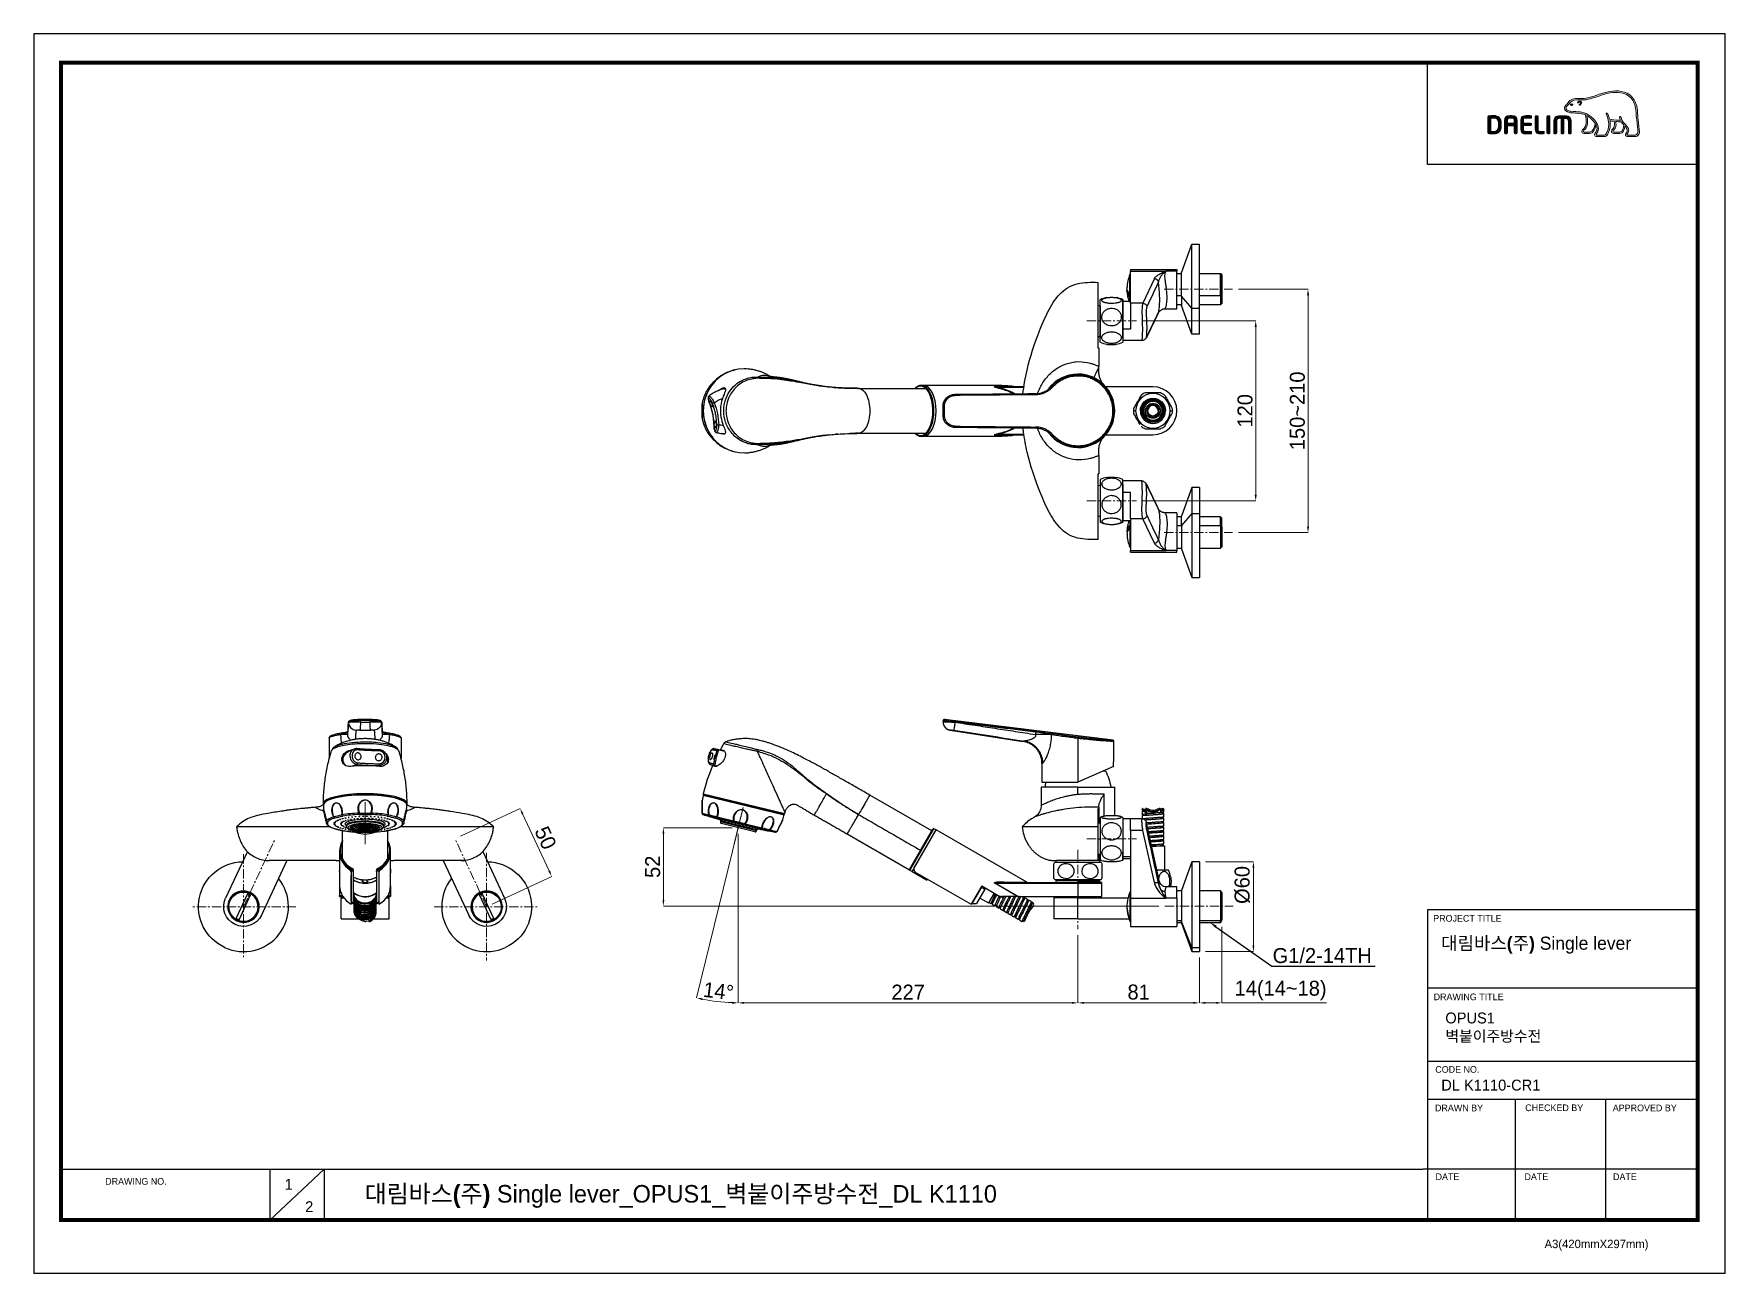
# Model space of a CAD drawing. Extents: x 0 to 1128, y 0 to 827.
import ezdxf
from ezdxf import colors
from ezdxf.entities.mleader import LeaderData, LeaderLine
from ezdxf.math import Vec2, Vec3

# ---------------------------------------------------------------- set-up
doc = ezdxf.new("R2010")
doc.units = 0
doc.header["$LTSCALE"] = 10
doc.header["$MEASUREMENT"] = 0
doc.header["$PDMODE"] = 3
doc.header["$PDSIZE"] = -10
doc.linetypes.add('CENTER', pattern=[2, 1.25, -0.25, 0.25, -0.25])
doc.linetypes.add('CENTER2', pattern=[28.575, 19.05, -3.175, 3.175, -3.175])
doc.layers.get('0').update_dxf_attribs({"linetype": 'CONTINUOUS'})
doc.layers.get('DEFPOINTS').update_dxf_attribs({"linetype": 'CONTINUOUS'})
doc.layers.add('1', color=7, linetype='CONTINUOUS')
doc.layers.add('W', color=7, linetype='CONTINUOUS')
doc.layers.add('Cneter', color=1, linetype='CENTER2', lineweight=13)
doc.layers.add('레이어 1', color=7, linetype='CONTINUOUS', lineweight=0)
doc.styles.add('Daelim Dimension', font='')
doc.styles.get("Standard").update_dxf_attribs({"font": ''})
doc.styles.get('Daelim Dimension').set_extended_font_data('나눔고딕')
doc.styles.get('Standard').set_extended_font_data('GulimChe')
doc.dimstyles.new('DEFAULT', dxfattribs={"dimscale": 2, "dimtxt": 2, "dimasz": 2, "dimexe": 0, "dimexo": 2, "dimgap": 1, "dimtad": 1, "dimdec": 0, "dimzin": 9, "dimdsep": 46, "dimtxsty": 'Daelim Dimension', "dimcen": 0.5, "dimclrd": 5, "dimclre": 5, "dimclrt": 256, "dimadec": 1, "dimazin": 0, "dimtfac": 1, "dimtdec": 0, "dimtix": 1, "dimtmove": 0, "dimatfit": 3, "dimfxl": 1, "dimtolj": 1, "dimtzin": 1, "dimlwd": 9, "dimlwe": 9, "dimarcsym": 0})

msp = doc.modelspace()

# ---------------------------------------------------------------- texts
at = {"color": 5, "ltscale": 40, "style": 'Daelim Dimension'}
for s, height, p in [('PROJECT TITLE', 4.453, (933.6, 234.5)), ('DRAWING TITLE', 4.453, (933.9, 182.1)), ('CODE NO.', 4.45, (935, 133.7)), ('DRAWN BY', 4.45, (934.8, 108)), ('CHECKED BY', 4.45, (995, 108.1)), ('APPROVED BY', 4.453, (1053.4, 108)), ('DRAWING NO.', 4.453, (47.6, 59)), ('DATE', 4.45, (935.2, 62.1)), ('DATE', 4.45, (994.5, 62.1)), ('DATE', 4.45, (1053.6, 62.1)), ('A3(420mmX297mm)', 5.62, (1007.9, 16.7))]:
    msp.add_text(s, height=height, dxfattribs=at).set_placement(p)
at = {"attachment_point": 1, "style": 'Daelim Dimension'}
for s, insert, char_height, width in [('{\\fPretendard Variable SemiBold|b0|i0|c129|p2;\\C7;대림바스(주)} Single lever', (938.9, 224.5), 8.729, 140.296), (' OPUS1\\P 벽붙이주방수전 ', (939, 173.9), 7.29, 122.635), ('DL K1110-CR1', (939, 129.1), 7.287, 122.635), ('1', (167.3, 62.9), 7.29, 10.17), ('2', (181, 48), 7.29, 10.17)]:
    msp.add_mtext(s, dxfattribs=dict(at, insert=insert, char_height=char_height, width=width))
at = {"color": 2, "insert": (220.7, 58.8), "char_height": 11.711, "width": 518.418, "attachment_point": 1, "style": 'Daelim Dimension'}
msp.add_mtext('{\\fPretendard Variable SemiBold|b0|i0|c129|p2;대림바스(주)} Single lever_OPUS1_벽붙이주방수전_DL K1110', dxfattribs=at)

# ---------------------------------------------------------------- blocks, each defined once
blk = doc.blocks.new('*D0')
at = {"color": 5, "lineweight": 9, "ltscale": 0.5, "transparency": 16777216}
for p, q in [((739.6, 635.3), (815.2, 635.3)), ((815.2, 631.3), (815.2, 519.3)), ((739.6, 515.3), (815.2, 515.3))]:
    blk.add_line(p, q, dxfattribs=at)
at = {"color": 5, "ltscale": 0.5, "transparency": 16777216}
for points in [[(814.5, 631.3), (815.9, 631.3), (815.2, 635.3)], [(814.5, 519.3), (815.9, 519.3), (815.2, 515.3)]]:
    blk.add_solid(points, dxfattribs=at)
at = {"layer": 'DEFPOINTS', "color": 0, "ltscale": 0.5, "transparency": 16777216}
for p in [(735.6, 635.3), (735.6, 515.3), (815.2, 515.3)]:
    blk.add_point(p, dxfattribs=at)
at = {"color": 7, "ltscale": 0.5, "transparency": 16777216, "insert": (808.1, 575.3), "char_height": 10, "attachment_point": 5, "rotation": 90, "style": 'Daelim Dimension'}
blk.add_mtext('\\A1;120', dxfattribs=at)
blk = doc.blocks.new('*D1')
at = {"color": 5, "lineweight": 9, "ltscale": 0.5, "transparency": 16777216}
for p, q in [((803.6, 656.4), (850.1, 656.4)), ((850.1, 652.4), (850.1, 498.1)), ((803.6, 494.1), (850.1, 494.1))]:
    blk.add_line(p, q, dxfattribs=at)
at = {"color": 5, "ltscale": 0.5, "transparency": 16777216}
for points in [[(849.4, 652.4), (850.8, 652.4), (850.1, 656.4)], [(849.4, 498.1), (850.8, 498.1), (850.1, 494.1)]]:
    blk.add_solid(points, dxfattribs=at)
at = {"layer": 'DEFPOINTS', "color": 0, "ltscale": 0.5, "transparency": 16777216}
for p in [(799.6, 656.4), (799.6, 494.1), (850.1, 494.1)]:
    blk.add_point(p, dxfattribs=at)
at = {"color": 7, "ltscale": 0.5, "transparency": 16777216, "insert": (843, 575.3), "char_height": 10, "attachment_point": 5, "rotation": 90, "style": 'Daelim Dimension'}
blk.add_mtext('\\A1;150~210', dxfattribs=at)
blk = doc.blocks.new('*D2')
at = {"color": 5, "lineweight": 9, "ltscale": 0.5, "transparency": 16777216}
for p, q in [((781.6, 274.5), (813.7, 274.5)), ((813.7, 270.5), (813.7, 218.5)), ((781.6, 214.5), (813.7, 214.5))]:
    blk.add_line(p, q, dxfattribs=at)
at = {"color": 5, "ltscale": 0.5, "transparency": 16777216}
for points in [[(813, 270.5), (814.3, 270.5), (813.7, 274.5)], [(813, 218.5), (814.3, 218.5), (813.7, 214.5)]]:
    blk.add_solid(points, dxfattribs=at)
at = {"layer": 'DEFPOINTS', "color": 0, "ltscale": 0.5, "transparency": 16777216}
for p in [(777.6, 274.5), (777.6, 214.5), (813.7, 214.5)]:
    blk.add_point(p, dxfattribs=at)
at = {"color": 7, "ltscale": 0.5, "transparency": 16777216, "insert": (806.3, 259), "char_height": 10, "attachment_point": 5, "rotation": 90, "style": 'Daelim Dimension'}
blk.add_mtext('\\A1;%%C60', dxfattribs=at)
blk = doc.blocks.new('*D5')
at = {"color": 5, "lineweight": 9, "ltscale": 0.5, "transparency": 16777216}
for p, q in [((696.6, 225.6), (696.6, 180.3)), ((777.6, 210.5), (777.6, 180.3)), ((700.6, 180.3), (773.6, 180.3))]:
    blk.add_line(p, q, dxfattribs=at)
at = {"color": 5, "ltscale": 0.5, "transparency": 16777216}
for points in [[(700.6, 181), (700.6, 179.7), (696.6, 180.3)], [(773.6, 181), (773.6, 179.7), (777.6, 180.3)]]:
    blk.add_solid(points, dxfattribs=at)
at = {"layer": 'DEFPOINTS', "color": 0, "ltscale": 0.5, "transparency": 16777216}
for p in [(696.6, 229.6), (777.6, 214.5), (777.6, 180.3)]:
    blk.add_point(p, dxfattribs=at)
at = {"color": 7, "ltscale": 0.5, "transparency": 16777216, "insert": (737.1, 187.5), "char_height": 10, "attachment_point": 5, "style": 'Daelim Dimension'}
blk.add_mtext('\\A1;81', dxfattribs=at)
blk = doc.blocks.new('*D6')
at = {"color": 5, "lineweight": 9, "ltscale": 0.5, "transparency": 16777216}
for p, q in [((469.9, 293.2), (469.9, 180.3)), ((696.6, 225.6), (696.6, 180.3)), ((473.9, 180.3), (692.6, 180.3))]:
    blk.add_line(p, q, dxfattribs=at)
at = {"color": 5, "ltscale": 0.5, "transparency": 16777216}
for points in [[(473.9, 181), (473.9, 179.7), (469.9, 180.3)], [(692.6, 181), (692.6, 179.7), (696.6, 180.3)]]:
    blk.add_solid(points, dxfattribs=at)
at = {"layer": 'DEFPOINTS', "color": 0, "ltscale": 0.5, "transparency": 16777216}
for p in [(469.9, 297.2), (696.6, 229.6), (696.6, 180.3)]:
    blk.add_point(p, dxfattribs=at)
at = {"color": 7, "ltscale": 0.5, "transparency": 16777216, "insert": (583.3, 187.5), "char_height": 10, "attachment_point": 5, "style": 'Daelim Dimension'}
blk.add_mtext('\\A1;227', dxfattribs=at)
blk = doc.blocks.new('*D3')
at = {"color": 5, "lineweight": 9, "ltscale": 0.5, "transparency": 16777216}
for p, q in [((469, 293.3), (442.2, 183.7)), ((469.9, 289.2), (469.9, 180.3))]:
    blk.add_line(p, q, dxfattribs=at)
blk.add_arc((469.9, 297.2), 116.8, 258.2614, 268.0385, dxfattribs=at)
at = {"color": 5, "ltscale": 0.5, "transparency": 16777216}
for points in [[(446, 182.1), (446.3, 183.4), (442.2, 183.7)], [(465.9, 181.1), (465.9, 179.7), (469.9, 180.3)]]:
    blk.add_solid(points, dxfattribs=at)
at = {"layer": 'DEFPOINTS', "color": 0, "ltscale": 0.5, "transparency": 16777216}
for p in [(469.9, 297.2), (469.9, 297.2), (470.1, 298.1), (469.9, 293.2), (451.4, 181.8)]:
    blk.add_point(p, dxfattribs=at)
at = {"color": 7, "ltscale": 0.5, "transparency": 16777216, "insert": (456.8, 188.2), "char_height": 10, "attachment_point": 5, "rotation": 353.15, "style": 'Daelim Dimension'}
blk.add_mtext('\\A1;14%%D', dxfattribs=at)
blk = doc.blocks.new('*D7')
at = {"color": 5, "lineweight": 9, "ltscale": 0.5, "transparency": 16777216}
for p, q in [((465.9, 297.2), (420, 297.2)), ((420, 248.9), (420, 293.2)), ((750.6, 244.9), (420, 244.9))]:
    blk.add_line(p, q, dxfattribs=at)
at = {"color": 5, "ltscale": 0.5, "transparency": 16777216}
for points in [[(419.4, 293.2), (420.7, 293.2), (420, 297.2)], [(419.4, 248.9), (420.7, 248.9), (420, 244.9)]]:
    blk.add_solid(points, dxfattribs=at)
at = {"layer": 'DEFPOINTS', "color": 0, "ltscale": 0.5, "transparency": 16777216}
for p in [(420, 297.2), (469.9, 297.2), (754.6, 244.9)]:
    blk.add_point(p, dxfattribs=at)
at = {"color": 7, "ltscale": 0.5, "transparency": 16777216, "insert": (412.9, 271.1), "char_height": 10, "attachment_point": 5, "rotation": 90, "style": 'Daelim Dimension'}
blk.add_mtext('\\A1;52', dxfattribs=at)
blk = doc.blocks.new('*D4')
at = {"color": 5, "lineweight": 9, "ltscale": 0.5, "transparency": 16777216}
for p, q in [((792.6, 231), (792.6, 180.3)), ((777.6, 210.5), (777.6, 180.3)), ((781.6, 180.3), (788.6, 180.3)), ((792.6, 180.3), (862.5, 180.3))]:
    blk.add_line(p, q, dxfattribs=at)
at = {"color": 5, "ltscale": 0.5, "transparency": 16777216}
for points in [[(781.6, 181), (781.6, 179.7), (777.6, 180.3)], [(788.6, 181), (788.6, 179.7), (792.6, 180.3)]]:
    blk.add_solid(points, dxfattribs=at)
at = {"layer": 'DEFPOINTS', "color": 0, "ltscale": 0.5, "transparency": 16777216}
for p in [(792.6, 235), (777.6, 214.5), (777.6, 180.3)]:
    blk.add_point(p, dxfattribs=at)
at = {"color": 7, "ltscale": 0.5, "transparency": 16777216, "insert": (831.8, 188.6), "char_height": 10, "attachment_point": 5, "style": 'Daelim Dimension'}
blk.add_mtext('\\A1;14(14~18)', dxfattribs=at)
blk = doc.blocks.new('*D8')
at = {"color": 5, "lineweight": 9, "ltscale": 0.5, "transparency": 16777216}
for p, q in [((284.6, 291.5), (324.4, 310)), ((343.8, 268.3), (326.1, 306.4)), ((305.8, 246.2), (345.5, 264.7))]:
    blk.add_line(p, q, dxfattribs=at)
at = {"color": 5, "ltscale": 0.5, "transparency": 16777216}
for points in [[(326.7, 306.7), (325.5, 306.1), (324.4, 310)], [(344.4, 268.6), (343.2, 268.1), (345.5, 264.7)]]:
    blk.add_solid(points, dxfattribs=at)
at = {"layer": 'DEFPOINTS', "color": 0, "ltscale": 0.5, "transparency": 16777216}
for p in [(324.4, 310), (281, 289.8), (302.1, 244.5)]:
    blk.add_point(p, dxfattribs=at)
at = {"color": 7, "ltscale": 0.5, "transparency": 16777216, "insert": (341.4, 290.4), "char_height": 10, "attachment_point": 5, "rotation": 295, "style": 'Daelim Dimension'}
blk.add_mtext('\\A1;50', dxfattribs=at)

# ---------------------------------------------------------------- dimensions: what is measured, and where the dimension line sits
at = {"color": 5, "ltscale": 0.5}
for base, p1, p2, text, picture, middle in [((850.1, 494.1), (799.6, 656.4), (799.6, 494.1), '150~210', '*D1', (843, 575.3)), ((420, 297.2), (754.6, 244.9), (469.9, 297.2), '52', '*D7', (412.9, 271.1))]:
    dim = msp.add_linear_dim(base=base, p1=p1, p2=p2, angle=90, text=text, dimstyle='DEFAULT', override={"dimtxt": 5, "dimclrd": 5, "dimclre": 5, "dimclrt": 7}, dxfattribs=at)
    dim.commit()
    dim.dimension.update_dxf_attribs({"geometry": picture, "text_midpoint": middle})
dim = msp.add_linear_dim(base=(815.2, 515.3), p1=(735.6, 635.3), p2=(735.6, 515.3), angle=90, dimstyle='DEFAULT', override={"dimtxt": 5, "dimclrd": 5, "dimclre": 5, "dimclrt": 7}, dxfattribs=at)
dim.commit()
dim.dimension.update_dxf_attribs({"geometry": '*D0', "text_midpoint": (808.1, 575.3)})
dim = msp.add_aligned_dim(p1=(302.1, 244.5), p2=(281, 289.8), distance=-47.9, dimstyle='DEFAULT', override={"dimtxt": 5, "dimclrd": 5, "dimclre": 5, "dimclrt": 7}, dxfattribs=at)
dim.commit()
dim.dimension.update_dxf_attribs({"geometry": '*D8', "text_midpoint": (341.4, 290.4)})
dim = msp.add_angular_dim_2l(base=(451.4, 181.8), line1=((469.9, 293.2), (469.9, 297.2)), line2=((470.1, 298.1), (469.9, 297.2)), text='14%%D', dimstyle='DEFAULT', override={"dimtxt": 5, "dimclrd": 5, "dimclre": 5, "dimclrt": 7}, dxfattribs=at)
dim.commit()
dim.dimension.update_dxf_attribs({"geometry": '*D3', "text_midpoint": (456.8, 188.2)})
for base, p1, p2, text, picture, middle in [((696.6, 180.3), (469.9, 297.2), (696.6, 229.6), '227', '*D6', (583.3, 187.5)), ((777.6, 180.3), (696.6, 229.6), (777.6, 214.5), '81', '*D5', (737.1, 187.5))]:
    dim = msp.add_linear_dim(base=base, p1=p1, p2=p2, text=text, dimstyle='DEFAULT', override={"dimtxt": 5, "dimclrd": 5, "dimclre": 5, "dimclrt": 7}, dxfattribs=at)
    dim.commit()
    dim.dimension.update_dxf_attribs({"geometry": picture, "text_midpoint": middle})
dim = msp.add_linear_dim(base=(813.7, 214.5), p1=(777.6, 274.5), p2=(777.6, 214.5), angle=90, text='%%C<>', dimstyle='DEFAULT', override={"dimtxt": 5, "dimclrd": 5, "dimclre": 5, "dimclrt": 7}, dxfattribs=at)
dim.commit()
dim.dimension.update_dxf_attribs({"geometry": '*D2', "text_midpoint": (813.7, 259), "dimtype": 128})
dim = msp.add_linear_dim(base=(777.6, 180.3), p1=(792.6, 235), p2=(777.6, 214.5), text='14(14~18)', dimstyle='DEFAULT', override={"dimtxt": 5, "dimclrd": 5, "dimclre": 5, "dimclrt": 7}, dxfattribs=at)
dim.commit()
dim.dimension.update_dxf_attribs({"geometry": '*D4', "text_midpoint": (831.8, 180.3), "dimtype": 128})

# ---------------------------------------------------------------- hatches: boundary and pattern name
at = {"layer": '레이어 1'}
h = msp.add_hatch(color=5, dxfattribs=at)
h.dxf.hatch_style = 1
edge = h.paths.add_edge_path(flags=16)
edge.add_spline(control_points=[(1069.5, 759.8), (1069.1, 759.3), (1068.4, 759.3), (1068.4, 759.3), (1068.4, 759.3), (1063.5, 759.3), (1063.5, 759.3), (1063.3, 759.3), (1063.1, 759.3), (1063, 759.4), (1063, 759.5), (1062.9, 759.6), (1062.9, 759.7), (1062.9, 760), (1063.1, 760.3), (1063.4, 760.6), (1063.6, 760.8), (1063.7, 761.1), (1063.9, 761.4), (1064.1, 762.1), (1064.1, 762.9), (1063.8, 763.6), (1063.2, 764.8), (1062.3, 765.8), (1061.5, 766.7), (1061.5, 766.7), (1061.2, 767), (1061.2, 767), (1060.1, 768.2), (1059, 769.5), (1058.9, 771.2), (1058.9, 771.5), (1058.7, 771.7), (1058.5, 771.7), (1058.5, 771.7), (1058.2, 771.6), (1058.2, 771.6), (1058.1, 771.5), (1058, 771.3), (1058, 771.2), (1058, 771.2), (1058, 771.1), (1058, 771.1), (1058.1, 770.5), (1058.2, 769.9), (1058.5, 769.3), (1058.5, 769.3), (1058.5, 769.2), (1058.5, 769.2), (1058.5, 769.2), (1058.4, 769.2), (1058.4, 769.2), (1055.3, 769.1), (1052.2, 769.7), (1051.2, 769.9), (1050.7, 772.2), (1049.8, 773.7), (1049.7, 773.7), (1049.6, 773.9), (1049.5, 774), (1049.4, 774), (1049.4, 774), (1049.2, 773.9), (1049.1, 773.9), (1049.1, 773.9), (1049.1, 773.8), (1048.9, 773.7), (1048.9, 773.7), (1048.9, 773.6), (1048.9, 773.6), (1048.9, 773.6), (1049, 773.3), (1049, 773.3), (1049.1, 773.2), (1050.7, 770.3), (1050.7, 766.5), (1050.7, 764.2), (1050.1, 762), (1048.9, 760), (1048.6, 759.5), (1048.2, 759.3), (1047.7, 759.3), (1047.7, 759.3), (1042.8, 759.3), (1042.8, 759.3), (1042.6, 759.3), (1042.3, 759.4), (1042.3, 759.8), (1042.3, 760), (1042.5, 760.3), (1042.8, 760.6), (1044.8, 762.9), (1043.6, 766.4), (1041.7, 768.7), (1039.8, 771), (1036.7, 773.8), (1032.8, 774.5), (1031.4, 774.8), (1029.1, 774.9), (1027.2, 775), (1027.2, 775), (1025.3, 775.1), (1025.3, 775.1), (1024.4, 775.2), (1022.8, 775.8), (1022.3, 776.7), (1022.1, 777.1), (1022.1, 777.5), (1022.4, 777.9), (1022.5, 778.2), (1022.8, 778.4), (1023, 778.7), (1023.4, 779), (1023.7, 779.3), (1023.9, 779.7), (1023.9, 779.7), (1024, 779.9), (1024, 779.9), (1024.9, 781.7), (1026.9, 782.6), (1029.8, 782.7), (1029.8, 782.7), (1031.4, 782.7), (1031.4, 782.7), (1033.2, 782.7), (1035.2, 782.7), (1036.9, 783.1), (1039.2, 783.6), (1041.6, 784.4), (1043.6, 785.1), (1043.6, 785.1), (1043.7, 785.1), (1043.7, 785.1), (1046.3, 786), (1048.9, 786.9), (1051.6, 787.4), (1056, 788.1), (1061.9, 788.1), (1065.7, 783.8), (1067.4, 781.9), (1068.5, 779.2), (1068.8, 775.9), (1068.8, 775.9), (1068.8, 775.9), (1068.8, 775.9), (1068.8, 775.8), (1068.9, 775.5), (1069, 773.3), (1069.1, 772.3), (1069.1, 771.3), (1069.4, 769.3), (1069.4, 769.3), (1070.1, 762.8), (1070.1, 762.8), (1070.1, 762.8), (1070.2, 762), (1070.2, 762), (1070.2, 761), (1070, 760.3), (1069.5, 759.8)], knot_values=[0, 0, 0, 0, 1, 1, 1, 2, 2, 2, 3, 3, 3, 4, 4, 4, 5, 5, 5, 6, 6, 6, 7, 7, 7, 8, 8, 8, 9, 9, 9, 10, 10, 10, 11, 11, 11, 12, 12, 12, 13, 13, 13, 14, 14, 14, 15, 15, 15, 16, 16, 16, 17, 17, 17, 18, 18, 18, 19, 19, 19, 20, 20, 20, 21, 21, 21, 22, 22, 22, 23, 23, 23, 24, 24, 24, 25, 25, 25, 26, 26, 26, 27, 27, 27, 28, 28, 28, 29, 29, 29, 30, 30, 30, 31, 31, 31, 32, 32, 32, 33, 33, 33, 34, 34, 34, 35, 35, 35, 36, 36, 36, 37, 37, 37, 38, 38, 38, 39, 39, 39, 40, 40, 40, 41, 41, 41, 42, 42, 42, 43, 43, 43, 44, 44, 44, 45, 45, 45, 46, 46, 46, 47, 47, 47, 48, 48, 48, 49, 49, 49, 50, 50, 50, 51, 51, 51, 52, 52, 52, 53, 53, 53, 53], degree=3, periodic=0)
edge = h.paths.add_edge_path(flags=16)
edge.add_spline(control_points=[(1058.1, 761.3), (1058.1, 761.3), (1054.1, 761.3), (1054.1, 761.3), (1053.8, 761.3), (1053.5, 761.5), (1053.5, 761.8), (1053.5, 762), (1053.7, 762.3), (1053.9, 762.5), (1054.7, 763.3), (1055.6, 764.3), (1055.6, 766.4), (1055.6, 766.4), (1055.5, 767.3), (1055.5, 767.3), (1055.5, 767.3), (1055.4, 768.2), (1055.4, 768.2), (1055.4, 768.2), (1055.3, 768.3), (1055.3, 768.3), (1055.3, 768.3), (1055.4, 768.3), (1055.4, 768.3), (1056.2, 768.2), (1057.6, 768.1), (1059, 768.2), (1059.4, 767.7), (1059.9, 766.9), (1060.8, 766), (1060.7, 765.5), (1060.3, 761.3), (1058.1, 761.3)], knot_values=[0, 0, 0, 0, 1, 1, 1, 2, 2, 2, 3, 3, 3, 4, 4, 4, 5, 5, 5, 6, 6, 6, 7, 7, 7, 8, 8, 8, 9, 9, 9, 10, 10, 10, 11, 11, 11, 11], degree=3, periodic=0)
edge = h.paths.add_edge_path(flags=16)
edge.add_spline(control_points=[(1037.9, 761.3), (1037.9, 761.3), (1034.3, 761.3), (1034.3, 761.3), (1034, 761.3), (1033.8, 761.5), (1033.8, 761.8), (1033.8, 762), (1033.9, 762.2), (1034.2, 762.5), (1035.1, 763.2), (1036.5, 764.3), (1036.6, 767.3), (1036.6, 767.3), (1036.6, 768.1), (1036.6, 768.1), (1036.6, 769.3), (1036.4, 770.9), (1036.1, 772.2), (1036.1, 772.2), (1036, 772.4), (1036, 772.4), (1036, 772.4), (1036.1, 772.3), (1036.1, 772.3), (1036.7, 772), (1039.6, 770), (1041.6, 767.1), (1041.5, 765.7), (1040.7, 761.3), (1037.9, 761.3)], knot_values=[0, 0, 0, 0, 1, 1, 1, 2, 2, 2, 3, 3, 3, 4, 4, 4, 5, 5, 5, 6, 6, 6, 7, 7, 7, 8, 8, 8, 9, 9, 9, 10, 10, 10, 10], degree=3, periodic=0)
edge = h.paths.add_edge_path()
edge.add_spline(control_points=[(1071.1, 762.9), (1071.1, 762.9), (1070.4, 769.4), (1070.4, 769.4), (1070.1, 771.4), (1070.1, 772.5), (1070, 773.4), (1070, 773.4), (1069.8, 776), (1069.8, 776), (1069.4, 779.5), (1068.3, 782.4), (1066.4, 784.5), (1062.4, 789.1), (1056.1, 789.1), (1051.5, 788.3), (1048.6, 787.9), (1046, 787), (1043.3, 786.1), (1043.3, 786.1), (1043.3, 786), (1043.3, 786), (1041.2, 785.4), (1038.9, 784.6), (1036.7, 784.1), (1035.1, 783.7), (1033.2, 783.7), (1031.4, 783.7), (1031.4, 783.7), (1029.7, 783.7), (1029.7, 783.7), (1026.5, 783.6), (1024.2, 782.5), (1023.1, 780.3), (1023.1, 780.3), (1023, 780.2), (1023, 780.2), (1022.9, 779.9), (1022.6, 779.6), (1022.3, 779.4), (1022.1, 779.1), (1021.8, 778.8), (1021.5, 778.4), (1021.3, 778), (1021.2, 777.6), (1021.2, 777.2), (1021.2, 776.9), (1021.2, 776.5), (1021.4, 776.2), (1022.1, 774.9), (1024.1, 774.2), (1025.3, 774.1), (1025.3, 774.1), (1027, 774), (1027.1, 774), (1028.8, 773.9), (1031.2, 773.8), (1032.6, 773.5), (1033.4, 773.4), (1034.3, 773.1), (1035.2, 772.7), (1035.3, 772.5), (1035.7, 770.5), (1035.7, 768.1), (1035.7, 768.1), (1035.7, 767.3), (1035.7, 767.3), (1035.5, 764.7), (1034.4, 763.9), (1033.6, 763.2), (1033.5, 763.1), (1032.8, 762.5), (1032.8, 761.8), (1032.7, 761.4), (1032.8, 761), (1033.1, 760.8), (1033.4, 760.5), (1033.8, 760.3), (1034.3, 760.3), (1034.3, 760.3), (1037.9, 760.3), (1037.9, 760.3), (1040.5, 760.3), (1041.8, 763.2), (1042.2, 765.8), (1042.2, 765.8), (1042.2, 766.2), (1042.2, 766.2), (1042.2, 766.2), (1042.3, 766), (1042.3, 766), (1042.7, 765.3), (1042.9, 764.4), (1042.9, 763.7), (1042.9, 762.7), (1042.6, 761.9), (1042, 761.3), (1041.9, 761.1), (1041.2, 760.4), (1041.2, 759.7), (1041.2, 759.7), (1041.2, 759.5), (1041.2, 759.5), (1041.3, 758.7), (1042, 758.3), (1042.6, 758.3), (1042.6, 758.3), (1047.7, 758.3), (1047.7, 758.3), (1048.6, 758.3), (1049.3, 758.7), (1049.8, 759.5), (1051, 761.6), (1051.7, 763.9), (1051.7, 766.3), (1051.7, 767.1), (1051.6, 767.9), (1051.5, 768.7), (1051.5, 768.7), (1051.5, 768.8), (1051.5, 768.8), (1051.5, 768.8), (1051.5, 768.8), (1051.5, 768.8), (1052.1, 768.7), (1053.1, 768.5), (1054.3, 768.4), (1054.3, 768.4), (1054.4, 768.4), (1054.4, 768.4), (1054.4, 768.4), (1054.5, 767.4), (1054.5, 767.4), (1054.5, 767.4), (1054.6, 767.2), (1054.6, 767.2), (1054.6, 767.2), (1054.6, 766.4), (1054.6, 766.4), (1054.6, 764.5), (1053.7, 763.6), (1053.2, 763.1), (1053.2, 763.1), (1052.6, 762.5), (1052.5, 761.9), (1052.5, 761.9), (1052.5, 761.7), (1052.5, 761.7), (1052.5, 761.5), (1052.5, 761.1), (1052.8, 760.8), (1053.1, 760.5), (1053.6, 760.3), (1054.2, 760.3), (1054.2, 760.3), (1058.1, 760.3), (1058.1, 760.3), (1060.5, 760.3), (1061.2, 763.3), (1061.5, 765), (1061.5, 765), (1061.5, 765.2), (1061.5, 765.2), (1061.5, 765.2), (1061.6, 765.1), (1061.6, 765.1), (1062.2, 764.4), (1062.6, 763.6), (1062.9, 763.1), (1063, 762.9), (1063.1, 762.6), (1063.1, 762.3), (1063.1, 762.3), (1063, 761.7), (1063, 761.7), (1062.9, 761.4), (1062.7, 761.1), (1062.5, 760.9), (1062.2, 760.5), (1061.8, 760.1), (1061.8, 759.6), (1061.8, 759.6), (1061.9, 759.3), (1061.9, 759.3), (1062, 758.7), (1062.5, 758.3), (1063.4, 758.3), (1063.4, 758.3), (1068.4, 758.3), (1068.4, 758.3), (1068.5, 758.3), (1069.5, 758.3), (1070.3, 759.1), (1070.9, 759.8), (1071.2, 760.7), (1071.2, 761.9), (1071.2, 761.9), (1071.1, 762.9), (1071.1, 762.9)], knot_values=[0, 0, 0, 0, 1, 1, 1, 2, 2, 2, 3, 3, 3, 4, 4, 4, 5, 5, 5, 6, 6, 6, 7, 7, 7, 8, 8, 8, 9, 9, 9, 10, 10, 10, 11, 11, 11, 12, 12, 12, 13, 13, 13, 14, 14, 14, 15, 15, 15, 16, 16, 16, 17, 17, 17, 18, 18, 18, 19, 19, 19, 20, 20, 20, 21, 21, 21, 22, 22, 22, 23, 23, 23, 24, 24, 24, 25, 25, 25, 26, 26, 26, 27, 27, 27, 28, 28, 28, 29, 29, 29, 30, 30, 30, 31, 31, 31, 32, 32, 32, 33, 33, 33, 34, 34, 34, 35, 35, 35, 36, 36, 36, 37, 37, 37, 38, 38, 38, 39, 39, 39, 40, 40, 40, 41, 41, 41, 42, 42, 42, 43, 43, 43, 44, 44, 44, 45, 45, 45, 46, 46, 46, 47, 47, 47, 48, 48, 48, 49, 49, 49, 50, 50, 50, 51, 51, 51, 52, 52, 52, 53, 53, 53, 54, 54, 54, 55, 55, 55, 56, 56, 56, 57, 57, 57, 58, 58, 58, 59, 59, 59, 60, 60, 60, 61, 61, 61, 62, 62, 62, 63, 63, 63, 64, 64, 64, 65, 65, 65, 66, 66, 66, 66], degree=3, periodic=0)
edge = h.paths.add_edge_path(flags=0)
edge.add_spline(control_points=[(1025.2, 779.9), (1025.2, 779.9), (1025.9, 780.2), (1026.8, 779.8), (1026.8, 779.8), (1027, 779.8), (1026.8, 779.6), (1026.4, 779), (1025.9, 778.9), (1025.9, 778.9), (1025.9, 778.9), (1025.6, 778.8), (1025.4, 779), (1025.1, 779.4), (1025.1, 779.6), (1025.1, 779.6), (1025.1, 779.6), (1025, 779.8), (1025.2, 779.9)], knot_values=[0, 0, 0, 0, 1, 1, 1, 2, 2, 2, 3, 3, 3, 4, 4, 4, 5, 5, 5, 6, 6, 6, 6], degree=3, periodic=0)
edge = h.paths.add_edge_path(flags=0)
edge.add_spline(control_points=[(1030, 781.2), (1029.9, 781.1), (1029.9, 780.9), (1030, 780.8), (1030.2, 780.7), (1030.3, 780.7), (1030.5, 780.8), (1030.5, 780.9), (1031.1, 781.6), (1031.6, 781.2), (1031.8, 781.1), (1031.9, 780.9), (1031.9, 780.7), (1031.8, 780.3), (1031.5, 779.8), (1031.2, 779.7), (1031.1, 779.6), (1031, 779.4), (1031.1, 779.2), (1031.1, 779.1), (1031.3, 779.1), (1031.5, 779.1), (1031.9, 779.3), (1032.5, 780), (1032.5, 780.7), (1032.6, 781.1), (1032.4, 781.5), (1032, 781.8), (1031.2, 782.3), (1030.4, 781.6), (1030, 781.2)], knot_values=[0, 0, 0, 0, 1, 1, 1, 2, 2, 2, 3, 3, 3, 4, 4, 4, 5, 5, 5, 6, 6, 6, 7, 7, 7, 8, 8, 8, 9, 9, 9, 10, 10, 10, 10], degree=3, periodic=0)
edge = h.paths.add_edge_path(flags=0)
edge.add_spline(control_points=[(1029.9, 780.7), (1029.9, 780.7), (1029.9, 780.7), (1029.9, 780.7), (1029.9, 780.7), (1029.9, 780.7), (1029.9, 780.7)], knot_values=[0, 0, 0, 0, 1, 1, 1, 2, 2, 2, 2], degree=3, periodic=0)
h = msp.add_hatch(color=5, dxfattribs=at)
h.dxf.hatch_style = 2
edge = h.paths.add_edge_path()
edge.add_spline(control_points=[(1025.2, 779.9), (1025.2, 779.9), (1025.9, 780.2), (1026.8, 779.8), (1026.8, 779.8), (1027, 779.8), (1026.8, 779.6), (1026.4, 779), (1025.9, 778.9), (1025.9, 778.9), (1025.9, 778.9), (1025.6, 778.8), (1025.4, 779), (1025.1, 779.4), (1025.1, 779.6), (1025.1, 779.6), (1025.1, 779.6), (1025, 779.8), (1025.2, 779.9)], knot_values=[0, 0, 0, 0, 1, 1, 1, 2, 2, 2, 3, 3, 3, 4, 4, 4, 5, 5, 5, 6, 6, 6, 6], degree=3, periodic=0)
h = msp.add_hatch(color=5, dxfattribs=at)
h.dxf.hatch_style = 2
edge = h.paths.add_edge_path()
edge.add_spline(control_points=[(1030, 781.2), (1029.9, 781.1), (1029.9, 780.9), (1030, 780.8), (1030.2, 780.7), (1030.3, 780.7), (1030.5, 780.8), (1030.5, 780.9), (1031.1, 781.6), (1031.6, 781.2), (1031.8, 781.1), (1031.9, 780.9), (1031.9, 780.7), (1031.8, 780.3), (1031.5, 779.8), (1031.2, 779.7), (1031.1, 779.6), (1031, 779.4), (1031.1, 779.2), (1031.1, 779.1), (1031.3, 779.1), (1031.5, 779.1), (1031.9, 779.3), (1032.5, 780), (1032.5, 780.7), (1032.6, 781.1), (1032.4, 781.5), (1032, 781.8), (1031.2, 782.3), (1030.4, 781.6), (1030, 781.2)], knot_values=[0, 0, 0, 0, 1, 1, 1, 2, 2, 2, 3, 3, 3, 4, 4, 4, 5, 5, 5, 6, 6, 6, 7, 7, 7, 8, 8, 8, 9, 9, 9, 10, 10, 10, 10], degree=3, periodic=0)
h = msp.add_hatch(color=5, dxfattribs=at)
h.dxf.hatch_style = 2
edge = h.paths.add_edge_path()
edge.add_spline(control_points=[(977.1, 765.1), (977.1, 762.8), (976.1, 761.7), (973.9, 761.7), (973.9, 761.7), (972.4, 761.7), (972, 761.7), (972, 761.7), (972, 770.5), (972, 770.5), (972.8, 770.6), (973.9, 770.6), (973.9, 770.6), (976.1, 770.6), (977.1, 769.6), (977.1, 767.2), (977.1, 767.2), (977.1, 765.1), (977.1, 765.1)], knot_values=[0, 0, 0, 0, 1, 1, 1, 2, 2, 2, 3, 3, 3, 4, 4, 4, 5, 5, 5, 6, 6, 6, 6], degree=3, periodic=0)
edge = h.paths.add_edge_path()
edge.add_spline(control_points=[(973.9, 772.3), (972.7, 772.3), (971.1, 772.2), (970.6, 772.1), (970.3, 772.1), (970.1, 771.8), (970.1, 771.5), (970.1, 771.5), (970.1, 760.8), (970.1, 760.8), (970.1, 760.5), (970.3, 760.2), (970.7, 760.2), (971.1, 760.1), (972.7, 760), (973.9, 760), (977.2, 760), (979, 761.8), (979, 765.1), (979, 765.1), (979, 767.2), (979, 767.2), (979, 770.5), (977.2, 772.3), (973.9, 772.3)], knot_values=[0, 0, 0, 0, 1, 1, 1, 2, 2, 2, 3, 3, 3, 4, 4, 4, 5, 5, 5, 6, 6, 6, 7, 7, 7, 8, 8, 8, 8], degree=3, periodic=0)
h = msp.add_hatch(color=5, dxfattribs=at)
h.dxf.hatch_style = 2
edge = h.paths.add_edge_path()
edge.add_spline(control_points=[(987.6, 767.2), (987.6, 767.2), (983.1, 767.2), (983.1, 767.2), (983.1, 767.4), (983.1, 768.8), (983.1, 768.8), (983.1, 770.3), (983.6, 770.6), (984.9, 770.6), (984.9, 770.6), (985.9, 770.6), (985.9, 770.6), (987.2, 770.6), (987.6, 770.3), (987.6, 768.8), (987.6, 768.8), (987.6, 767.4), (987.6, 767.2)], knot_values=[0, 0, 0, 0, 1, 1, 1, 2, 2, 2, 3, 3, 3, 4, 4, 4, 5, 5, 5, 6, 6, 6, 6], degree=3, periodic=0)
edge = h.paths.add_edge_path()
edge.add_spline(control_points=[(985.9, 772.3), (985.9, 772.3), (984.9, 772.3), (984.9, 772.3), (982.4, 772.3), (981.2, 771.2), (981.2, 768.8), (981.2, 768.8), (981.2, 760.7), (981.2, 760.7), (981.2, 760.4), (981.5, 760.1), (981.7, 760.1), (981.7, 760.1), (982.6, 760.1), (982.6, 760.1), (982.9, 760.1), (983.1, 760.4), (983.1, 760.7), (983.1, 760.7), (983.1, 765.4), (983.1, 765.5), (983.1, 765.5), (987.6, 765.5), (987.6, 765.5), (987.6, 765.4), (987.6, 760.7), (987.6, 760.7), (987.6, 760.4), (987.9, 760.1), (988.2, 760.1), (988.2, 760.1), (989, 760.1), (989, 760.1), (989.4, 760.1), (989.6, 760.4), (989.6, 760.7), (989.6, 760.7), (989.6, 768.8), (989.6, 768.8), (989.6, 771.2), (988.4, 772.3), (985.9, 772.3)], knot_values=[0, 0, 0, 0, 1, 1, 1, 2, 2, 2, 3, 3, 3, 4, 4, 4, 5, 5, 5, 6, 6, 6, 7, 7, 7, 8, 8, 8, 9, 9, 9, 10, 10, 10, 11, 11, 11, 12, 12, 12, 13, 13, 13, 14, 14, 14, 14], degree=3, periodic=0)
h = msp.add_hatch(color=5, dxfattribs=at)
h.dxf.hatch_style = 2
edge = h.paths.add_edge_path()
edge.add_spline(control_points=[(992, 769.2), (992, 769.2), (992, 763.2), (992, 763.2), (992, 761), (993.2, 760), (995.7, 760), (996.7, 760), (998.2, 760), (998.8, 760.1), (998.8, 760.1), (999.1, 760.1), (999.1, 760.1), (999.1, 760.1), (999.2, 760.1), (999.2, 760.1), (999.2, 760.1), (999.2, 761.7), (999.2, 761.7), (999.2, 761.7), (995.7, 761.7), (995.7, 761.7), (993.9, 761.7), (993.9, 762.2), (993.9, 763.2), (993.9, 763.2), (993.9, 765.4), (993.9, 765.6), (994.1, 765.6), (998.6, 765.6), (998.6, 765.6), (998.9, 765.6), (999.2, 765.8), (999.2, 766.1), (999.2, 766.1), (999.2, 766.7), (999.2, 766.7), (999.2, 767), (998.9, 767.2), (998.6, 767.2), (998.6, 767.2), (994.1, 767.2), (993.9, 767.2), (993.9, 767.4), (993.9, 769.2), (993.9, 769.2), (993.9, 770.1), (993.9, 770.6), (995.7, 770.6), (995.7, 770.6), (999.2, 770.5), (999.2, 770.5), (999.2, 770.5), (999.2, 772.1), (999.2, 772.1), (999.2, 772.1), (998.8, 772.2), (998.8, 772.2), (998.1, 772.2), (996.5, 772.3), (995.7, 772.3), (993.2, 772.3), (992, 771.3), (992, 769.2)], knot_values=[0, 0, 0, 0, 1, 1, 1, 2, 2, 2, 3, 3, 3, 4, 4, 4, 5, 5, 5, 6, 6, 6, 7, 7, 7, 8, 8, 8, 9, 9, 9, 10, 10, 10, 11, 11, 11, 12, 12, 12, 13, 13, 13, 14, 14, 14, 15, 15, 15, 16, 16, 16, 17, 17, 17, 18, 18, 18, 19, 19, 19, 20, 20, 20, 21, 21, 21, 21], degree=3, periodic=0)
h = msp.add_hatch(color=5, dxfattribs=at)
h.dxf.hatch_style = 2
edge = h.paths.add_edge_path()
edge.add_spline(control_points=[(1002.3, 772.2), (1002, 772.2), (1001.7, 771.9), (1001.7, 771.6), (1001.7, 771.6), (1001.7, 763.2), (1001.7, 763.2), (1001.7, 760.4), (1003.6, 760), (1005.2, 760), (1006.5, 760), (1006.8, 760.1), (1007.1, 760.1), (1007.1, 760.1), (1007.3, 760.2), (1007.3, 760.2), (1007.3, 760.2), (1007.6, 760.2), (1007.6, 760.2), (1007.6, 760.2), (1007.7, 760.2), (1007.7, 760.2), (1007.7, 760.2), (1007.7, 761.7), (1007.7, 761.7), (1007.7, 761.7), (1005.3, 761.7), (1005.3, 761.7), (1003.6, 761.7), (1003.6, 762.4), (1003.6, 763), (1003.6, 763), (1003.6, 771.6), (1003.6, 771.6), (1003.6, 771.9), (1003.4, 772.2), (1003.1, 772.2), (1003.1, 772.2), (1002.3, 772.2), (1002.3, 772.2)], knot_values=[0, 0, 0, 0, 1, 1, 1, 2, 2, 2, 3, 3, 3, 4, 4, 4, 5, 5, 5, 6, 6, 6, 7, 7, 7, 8, 8, 8, 9, 9, 9, 10, 10, 10, 11, 11, 11, 12, 12, 12, 13, 13, 13, 13], degree=3, periodic=0)
h = msp.add_hatch(color=5, dxfattribs=at)
h.dxf.hatch_style = 2
edge = h.paths.add_edge_path()
edge.add_spline(control_points=[(1010.1, 772.2), (1009.7, 772.2), (1009.5, 771.9), (1009.5, 771.7), (1009.5, 771.7), (1009.5, 760.7), (1009.5, 760.7), (1009.5, 760.4), (1009.8, 760.1), (1010.1, 760.1), (1010.1, 760.1), (1010.9, 760.1), (1010.9, 760.1), (1011.3, 760.1), (1011.5, 760.4), (1011.5, 760.7), (1011.5, 760.7), (1011.5, 771.7), (1011.5, 771.7), (1011.5, 771.9), (1011.2, 772.2), (1010.9, 772.2), (1010.9, 772.2), (1010.1, 772.2), (1010.1, 772.2)], knot_values=[0, 0, 0, 0, 1, 1, 1, 2, 2, 2, 3, 3, 3, 4, 4, 4, 5, 5, 5, 6, 6, 6, 7, 7, 7, 8, 8, 8, 8], degree=3, periodic=0)
h = msp.add_hatch(color=5, dxfattribs=at)
h.dxf.hatch_style = 2
edge = h.paths.add_edge_path()
edge.add_spline(control_points=[(1014, 767.4), (1014, 767.4), (1014, 760.7), (1014, 760.7), (1014, 760.4), (1014.3, 760.1), (1014.5, 760.1), (1014.5, 760.1), (1015.4, 760.1), (1015.4, 760.1), (1015.8, 760.1), (1016, 760.4), (1016, 760.7), (1016, 760.7), (1016, 767.3), (1016, 767.3), (1016, 770.2), (1016.4, 770.5), (1018.9, 770.5), (1018.9, 770.3), (1018.9, 760.7), (1018.9, 760.7), (1018.9, 760.4), (1019.1, 760.1), (1019.4, 760.1), (1019.4, 760.1), (1020.3, 760.1), (1020.3, 760.1), (1020.6, 760.1), (1020.8, 760.4), (1020.8, 760.7), (1020.8, 760.7), (1020.8, 770.2), (1020.8, 770.4), (1022, 770.4), (1022.8, 770.3), (1023.2, 769.9), (1023.7, 769.4), (1023.8, 768.6), (1023.8, 767.3), (1023.8, 767.3), (1023.8, 760.7), (1023.8, 760.7), (1023.8, 760.4), (1024, 760.1), (1024.3, 760.1), (1024.3, 760.1), (1025.2, 760.1), (1025.2, 760.1), (1025.5, 760.1), (1025.7, 760.4), (1025.7, 760.7), (1025.7, 760.7), (1025.7, 767.4), (1025.7, 767.4), (1025.7, 771.5), (1024.2, 772.2), (1019.9, 772.2), (1015.5, 772.2), (1014, 771.5), (1014, 767.4)], knot_values=[0, 0, 0, 0, 1, 1, 1, 2, 2, 2, 3, 3, 3, 4, 4, 4, 5, 5, 5, 6, 6, 6, 7, 7, 7, 8, 8, 8, 9, 9, 9, 10, 10, 10, 11, 11, 11, 12, 12, 12, 13, 13, 13, 14, 14, 14, 15, 15, 15, 16, 16, 16, 17, 17, 17, 18, 18, 18, 19, 19, 19, 20, 20, 20, 20], degree=3, periodic=0)

# ---------------------------------------------------------------- linework, layer by layer
at = {"color": 5, "ltscale": 0.5}
for p, q in [((929.8, 739.7), (929.8, 807.6)), ((929.8, 242.4), (929.8, 34.3))]:
    msp.add_line(p, q, dxfattribs=at)
at = {"color": 5}
for p, q in [((1037.7, 760.3), (1037.7, 760.3)), ((18.1, 69.3), (926.7, 69.3))]:
    msp.add_line(p, q, dxfattribs=at)
at = {"color": 5, "ltscale": 40}
for p, q in [((1110.1, 739.7), (929.8, 739.7)), ((1110.1, 242.4), (929.8, 242.4)), ((1110.1, 190.2), (929.8, 190.2)), ((1110.1, 190.2), (929.8, 190.2)), ((1110.1, 141.2), (929.8, 141.2)), ((1110.1, 141.2), (929.8, 141.2)), ((1110.1, 115.9), (929.8, 115.9)), ((1110.1, 115.9), (929.8, 115.9)), ((988.4, 115.9), (988.4, 35.4)), ((1048.5, 115.9), (1048.5, 35.4)), ((157.4, 69.3), (157.4, 35.3)), ((157.4, 69.3), (157.4, 35.3)), ((193.8, 69.3), (157.4, 35.3)), ((193.8, 69.3), (157.4, 35.3)), ((193.8, 69.3), (193.8, 35.3)), ((193.8, 69.3), (193.8, 35.3)), ((1110.1, 69.4), (927, 69.4)), ((1110.1, 69.4), (931.2, 69.4)), ((1110.1, 35.4), (955.6, 35.4))]:
    msp.add_line(p, q, dxfattribs=at)
at = {"ltscale": 0.5}
for p, q in [((792.6, 665.9), (792.6, 646.9)), ((711.5, 645.4), (711.5, 625.2)), ((711.5, 625.2), (711.5, 645.4)), ((726.5, 649.5), (726.5, 621.1)), ((726.5, 649.5), (726.5, 621.1)), ((711.5, 525.4), (711.5, 505.2)), ((726.5, 501.1), (726.5, 529.5)), ((726.5, 501.1), (726.5, 529.5)), ((792.6, 484.6), (792.6, 503.6)), ((715, 335), (713.5, 335)), ((711.5, 299.9), (711.5, 279.7)), ((726.5, 304), (726.5, 275.6)), ((726.5, 303), (726.5, 276.6)), ((712.1, 274), (681.1, 274)), ((753, 268.9), (749.4, 268.9))]:
    msp.add_line(p, q, dxfattribs=at)
at = {"color": 7}
for p, q in [((550.9, 590.2), (595.1, 590.2)), ((550.9, 560.3), (595.1, 560.3))]:
    msp.add_line(p, q, dxfattribs=at)
at = {"ltscale": 0.5}
msp.add_lwpolyline([(0, 0), (1128.4, 0), (1128.4, 826.8), (0, 826.8)], close=True, dxfattribs=at)
at = {"color": 5, "linetype": 'ByBlock', "lineweight": 200, "const_width": 2.6}
msp.add_lwpolyline([(18.1, 35.4), (1110.1, 35.4), (1110.1, 807.6), (18.1, 807.6)], close=True, dxfattribs=at)
at = {"layer": '1', "color": 7, "linetype": 'Continuous'}
for p, q in [((765.6, 667.4), (772.6, 686.4)), ((772.6, 686.4), (777.6, 686.4)), ((772.6, 643.7), (772.6, 686.4)), ((777.6, 643.7), (777.6, 686.4)), ((731.3, 666.2), (731.6, 666.2)), ((731.3, 652.3), (731.3, 666.2)), ((731.6, 669.6), (762.6, 669.6)), ((731.6, 669.6), (731.6, 668.4)), ((731.6, 668.4), (755.4, 668.4)), ((731.6, 647.2), (731.6, 668.4)), ((762.6, 668.4), (755.4, 668.4)), ((762.6, 669.6), (762.6, 668.4)), ((762.6, 643.2), (762.6, 668.4)), ((762.6, 666.9), (765.6, 666.9)), ((765.6, 651.8), (765.6, 667.4)), ((777.6, 666.9), (791.6, 666.9)), ((791.6, 666.9), (792.6, 665.9)), ((791.6, 652), (791.6, 666.9)), ((792.6, 652.4), (792.6, 665.9)), ((747.6, 663.5), (739.9, 647.2)), ((710.1, 645.8), (711.5, 645.4)), ((711.5, 621.1), (711.5, 649.5)), ((726.5, 624.4), (726.5, 649.5)), ((726.5, 625.2), (726.5, 649.5)), ((726.5, 648.5), (731.6, 648.5)), ((731.3, 652.3), (731.6, 652.3)), ((731.3, 648.5), (731.3, 652.3)), ((731.6, 647.2), (731.6, 629.7)), ((739.9, 647.2), (731.6, 647.2)), ((762.6, 643.2), (754.6, 643.2)), ((754.6, 643.2), (754.6, 643.2)), ((765.6, 652), (762.6, 652)), ((765.6, 645.9), (762.6, 645.9)), ((772.6, 643.7), (765.6, 651.8)), ((765.6, 651.8), (765.6, 645.5)), ((772.6, 626.4), (765.6, 645.5)), ((772.6, 643.7), (777.6, 643.7)), ((772.6, 626.4), (772.6, 643.7)), ((791.6, 652), (777.6, 652)), ((791.6, 645.9), (777.6, 645.9)), ((777.6, 626.4), (777.6, 643.7)), ((791.6, 652), (792.6, 652.4)), ((791.6, 652), (791.6, 645.9)), ((792.6, 646.9), (791.6, 645.9)), ((792.6, 652.4), (792.6, 646.9)), ((750.3, 641), (742.6, 624.7)), ((710.1, 624.7), (711.5, 625.2)), ((731.6, 629.7), (726.5, 629.7)), ((726.5, 625.2), (726.5, 621.1)), ((726.5, 624.4), (726.5, 621.1)), ((739.4, 622.1), (726.5, 622.1)), ((739.4, 622.1), (739.4, 622.1)), ((777.6, 626.4), (772.6, 626.4)), ((593.5, 592.3), (592, 592.3)), ((644.6, 592.3), (593.5, 592.3)), ((641.1, 591.3), (656.2, 591.3)), ((660.6, 591.3), (641.1, 591.3)), ((660.5, 590.8), (644, 590.8)), ((746.6, 591.3), (715.2, 591.3)), ((606.6, 572.2), (606.6, 578.3)), ((738.7, 585.6), (738.7, 585.6)), ((720.6, 575.3), (719.9, 575.3)), ((735.2, 575.3), (733.6, 575.3)), ((746.6, 571.3), (746.6, 571.1)), ((754.5, 564.9), (754.5, 564.9)), ((758.1, 575.3), (759.6, 575.3)), ((592, 558.3), (593.5, 558.3)), ((593.5, 558.3), (644.6, 558.3)), ((641.1, 559.3), (660.6, 559.3)), ((656.2, 559.2), (641.1, 559.2)), ((644, 559.8), (660.5, 559.8)), ((715.2, 559.3), (746.6, 559.3)), ((710.1, 525.8), (711.5, 525.4)), ((711.5, 529.5), (711.5, 501.1)), ((726.5, 526.1), (726.5, 529.5)), ((726.5, 525.3), (726.5, 529.5)), ((739.4, 528.5), (726.5, 528.5)), ((726.5, 526.1), (726.5, 501.1)), ((726.5, 525.3), (726.5, 501.1)), ((731.6, 520.8), (726.5, 520.8)), ((731.6, 503.3), (731.6, 520.8)), ((739.4, 528.5), (739.4, 528.5)), ((750.3, 509.6), (742.6, 525.8)), ((772.6, 524.1), (765.6, 505.1)), ((777.6, 524.1), (772.6, 524.1)), ((772.6, 524.1), (772.6, 506.8)), ((777.6, 524.1), (777.6, 506.8)), ((710.1, 504.7), (711.5, 505.2)), ((726.5, 502.1), (731.6, 502.1)), ((731.3, 502.1), (731.3, 498.3)), ((731.3, 498.3), (731.6, 498.3)), ((731.3, 498.3), (731.3, 484.4)), ((739.9, 503.3), (731.6, 503.3)), ((731.6, 503.3), (731.6, 482.2)), ((747.6, 487.1), (739.9, 503.3)), ((762.6, 507.3), (754.6, 507.3)), ((754.6, 507.3), (754.6, 507.3)), ((762.6, 507.3), (762.6, 482.2)), ((765.6, 504.6), (762.6, 504.6)), ((765.6, 498.6), (762.6, 498.6)), ((772.6, 506.8), (765.6, 498.8)), ((765.6, 498.8), (765.6, 505.1)), ((765.6, 498.8), (765.6, 483.2)), ((772.6, 506.8), (777.6, 506.8)), ((772.6, 506.8), (772.6, 464.1)), ((777.6, 506.8), (777.6, 464.1)), ((791.6, 504.6), (777.6, 504.6)), ((791.6, 498.6), (777.6, 498.6)), ((792.6, 503.6), (791.6, 504.6)), ((791.6, 498.6), (791.6, 504.6)), ((791.6, 498.6), (791.6, 483.6)), ((791.6, 498.6), (792.6, 498.2)), ((792.6, 498.2), (792.6, 503.6)), ((792.6, 498.2), (792.6, 484.6)), ((731.3, 484.4), (731.6, 484.4)), ((731.6, 482.2), (755.4, 482.2)), ((731.6, 480.9), (731.6, 482.2)), ((731.6, 480.9), (762.6, 480.9)), ((762.6, 482.2), (755.4, 482.2)), ((762.6, 483.6), (765.6, 483.6)), ((762.6, 480.9), (762.6, 482.2)), ((765.6, 483.2), (772.6, 464.1)), ((777.6, 483.6), (791.6, 483.6)), ((791.6, 483.6), (792.6, 484.6)), ((772.6, 464.1), (777.6, 464.1)), ((217.9, 367.8), (217.9, 368.6)), ((224.1, 368.6), (224.1, 367.8)), ((606.6, 368.6), (606.6, 367.8)), ((606.6, 368.6), (606.6, 368.6)), ((606.6, 367.7), (606.6, 367.8)), ((720, 355.6), (607.5, 369.4)), ((607.5, 369.4), (607.5, 369.4)), ((611.3, 362.2), (659.9, 354.8)), ((197, 357), (197, 343.4)), ((209.5, 359.4), (209.5, 361)), ((245, 357), (245, 343.3)), ((696.6, 357), (696.6, 327.5)), ((720.6, 343.5), (720.6, 354.8)), ((672.6, 340), (672.6, 327.5)), ((720.4, 338.1), (720.4, 340.5)), ((672.6, 327.5), (696.6, 327.5)), ((720.4, 338.1), (696.6, 327.5)), ((720.4, 338.1), (720, 337.9)), ((446.6, 319.8), (501, 306.6)), ((446.6, 319), (500.7, 305.8)), ((500.5, 306.2), (446.9, 319.2)), ((599.1, 295.1), (557.7, 318.9)), ((672.1, 324.3), (672.1, 312.1)), ((696.6, 324.3), (672.1, 324.3)), ((696.6, 324.3), (721.1, 324.3)), ((721.1, 305.2), (721.1, 324.3)), ((445.8, 306.9), (450.4, 305.7)), ((450.9, 304.9), (446.5, 306)), ((446.5, 306), (446.5, 306)), ((450.3, 304.8), (450.3, 304.8)), ((710.5, 309.9), (710.5, 300.2)), ((739.7, 309.9), (739.5, 309.9)), ((741.6, 309.8), (741.6, 308.2)), ((741.6, 307.6), (741.6, 307.5)), ((742.6, 309.9), (741.8, 309.9)), ((751.5, 309.9), (750.7, 309.9)), ((751.6, 309.8), (751.6, 307.6)), ((753, 309.9), (752.7, 309.9)), ((135.2, 297.7), (135.2, 297.7)), ((208.5, 298.7), (208.6, 298.1)), ((211.7, 298), (211.7, 297.9)), ((213.8, 298.6), (213.8, 298.1)), ((215.1, 299), (215.1, 298.1)), ((216.4, 298.9), (216.4, 298.1)), ((217.7, 298.8), (217.7, 298.1)), ((219, 298.7), (219, 298.1)), ((220.3, 298.5), (220.3, 298.1)), ((221.7, 298.1), (221.7, 298.5)), ((223, 298.1), (223, 298.7)), ((224.3, 298.1), (224.3, 298.8)), ((225.6, 298.1), (225.6, 298.9)), ((226.9, 298.1), (226.9, 299)), ((228.2, 298.1), (228.2, 298.6)), ((230.3, 297.9), (230.3, 298)), ((230.3, 297.9), (230.3, 298)), ((233.4, 298.1), (233.4, 298.7)), ((306.8, 297.7), (306.8, 297.7)), ((455.8, 304.4), (466.9, 301.7)), ((466.9, 301), (456.2, 303.6)), ((483.5, 296.5), (457.5, 302.8)), ((458.2, 301.7), (458.1, 301)), ((482.2, 295.2), (458.1, 301)), ((482.4, 295.8), (458.2, 301.7)), ((481, 294.5), (458.8, 299.9)), ((485.1, 296.6), (474.3, 299.2)), ((474.6, 299.8), (485.7, 297.1)), ((482.2, 295.2), (482.4, 295.8)), ((485.6, 296), (485.6, 296)), ((489.8, 295.2), (489.8, 295.2)), ((494.8, 294.2), (490.3, 295.3)), ((491.2, 295.8), (495.8, 294.7)), ((494.8, 294.2), (494.7, 294.2)), ((584.3, 269.4), (599.8, 296.4)), ((584.4, 268.7), (600.5, 296.5)), ((585.9, 267.9), (602, 295.7)), ((587.4, 270.4), (602, 295.7)), ((602, 295.7), (600.5, 296.5)), ((662.5, 260.8), (602, 295.7)), ((711.5, 299.9), (710.1, 300.4)), ((711.5, 304), (711.5, 275.6)), ((726.5, 304), (726.5, 280.7)), ((731.6, 303), (726.5, 303)), ((739.4, 303), (731.6, 303)), ((731.6, 295.4), (731.6, 303)), ((739.9, 295.4), (731.6, 295.4)), ((731.6, 295.4), (731.6, 250.1)), ((747.6, 260.6), (739.9, 295.4)), ((751.1, 261.1), (742.4, 300.5)), ((753.1, 298.4), (753.1, 297.6)), ((542.7, 293), (584.2, 269)), ((710.1, 289.8), (711.5, 289.8)), ((754.3, 284.8), (745.9, 284.8)), ((754.3, 284.8), (754.3, 269)), ((142.5, 281.3), (127.9, 250.1)), ((168.8, 275.3), (151.8, 238.9)), ((201.8, 275.3), (202.7, 275.3)), ((204, 281.8), (204, 281)), ((204, 281), (204, 251.5)), ((238, 281), (238, 281.8)), ((238, 251.5), (238, 281)), ((239.3, 275.3), (240, 275.3)), ((273.2, 275.3), (290.2, 238.9)), ((299.5, 281.3), (314.1, 250.1)), ((712.1, 274), (681.1, 274)), ((682.1, 274), (682.1, 275.3)), ((710.1, 279.3), (711.5, 279.7)), ((710.5, 275.3), (710.1, 275.3)), ((710.5, 279.4), (710.5, 275.3)), ((712.4, 275.3), (710.5, 275.3)), ((711.1, 274), (711.1, 275.3)), ((726.5, 275.6), (726.5, 280.7)), ((731.6, 277.8), (726.5, 277.8)), ((726.5, 276.6), (731.6, 276.6)), ((772.6, 274.5), (765.6, 255.4)), ((777.6, 274.5), (772.6, 274.5)), ((772.6, 274.5), (772.6, 217.3)), ((777.6, 274.5), (777.6, 217.3)), ((211.7, 268.6), (211.7, 267.6)), ((211.7, 267.6), (211.7, 246.1)), ((213.3, 267.9), (213.3, 268.7)), ((222.6, 261.5), (222.6, 262.5)), ((228.7, 267.9), (228.7, 268.7)), ((230.2, 268.6), (230.2, 267.6)), ((230.2, 267.6), (230.2, 246.1)), ((585.9, 267.9), (584.4, 268.7)), ((586, 268), (595.6, 262.4)), ((588.1, 267.6), (625.3, 246.1)), ((595.6, 262.4), (596, 263.1)), ((596.3, 262.6), (596.4, 262.8)), ((656.6, 251.3), (641.1, 260.2)), ((641.1, 260.2), (696.6, 260.2)), ((656.2, 251.3), (641.1, 260.1)), ((644, 260.7), (696.6, 260.7)), ((712.1, 262.5), (681.1, 262.5)), ((681.9, 261.7), (681.9, 260.7)), ((696.6, 261.7), (681.9, 261.7)), ((687.1, 261.7), (687.1, 262.5)), ((696.6, 261.7), (696.6, 260.7)), ((696.6, 261.7), (711.3, 261.7)), ((712.1, 260.7), (696.6, 260.7)), ((696.6, 260.7), (696.6, 260.2)), ((696.6, 260.2), (712.6, 260.2)), ((696.6, 260.2), (696.6, 251.3)), ((706.2, 261.7), (706.2, 262.5)), ((711.3, 260.7), (711.3, 261.7)), ((712.6, 251.3), (712.6, 260.2)), ((757.1, 268.9), (749.4, 268.9)), ((135.1, 236.6), (142.8, 253.2)), ((136.9, 235.8), (144.6, 252.3)), ((143.7, 252.8), (144, 253.3)), ((144.1, 253.5), (144, 253.3)), ((144.1, 253.5), (144.3, 254)), ((204, 258.3), (204, 252)), ((204, 252), (205.7, 252)), ((204, 251.3), (206.2, 251.3)), ((205, 236.3), (205, 250.3)), ((205, 250.3), (206.9, 250.3)), ((206.3, 251.1), (206.3, 250.3)), ((213.2, 250.3), (213.7, 250.3)), ((213.8, 251.3), (213.3, 251.3)), ((228.2, 250.3), (228.7, 250.3)), ((228.7, 251.3), (228.3, 251.3)), ((235.1, 250.3), (237, 250.3)), ((235.7, 251.1), (235.7, 250.3)), ((235.8, 251.3), (238, 251.3)), ((236.2, 252), (238, 252)), ((237, 236.3), (237, 250.3)), ((238, 258.3), (238, 252)), ((305.1, 235.8), (297.4, 252.3)), ((297.9, 253.5), (297.7, 254)), ((297.9, 253.5), (298, 253.3)), ((298.3, 252.8), (298, 253.3)), ((306.9, 236.6), (299.2, 253.2)), ((632.4, 258.3), (625.3, 246.1)), ((632.2, 257.5), (625.9, 246.6)), ((634.4, 256.2), (628.9, 246.7)), ((631, 250.4), (636.9, 247)), ((632.3, 257.4), (632.2, 257.5)), ((632.4, 258.3), (643.3, 252)), ((634.8, 256.9), (634.4, 256.2)), ((640.7, 253.5), (636.9, 247)), ((645, 251.2), (644.6, 251.5)), ((656.2, 251.3), (645.8, 251.3)), ((656.2, 251.3), (656.6, 251.3)), ((656.6, 251.3), (696.6, 251.3)), ((680.6, 250.3), (680.6, 236.3)), ((696.6, 250.3), (680.6, 250.3)), ((681.9, 251.3), (681.9, 250.3)), ((696.6, 251.3), (712.6, 251.3)), ((696.6, 251.3), (696.6, 250.3)), ((696.6, 250.3), (730, 250.3)), ((696.6, 236.3), (696.6, 250.3)), ((711.3, 250.3), (711.3, 251.3)), ((731.6, 254.2), (731.3, 254.2)), ((731.3, 254.2), (731.3, 235.6)), ((731.6, 250.1), (755.4, 250.1)), ((731.6, 250.1), (731.6, 231.3)), ((762.6, 250.1), (755.4, 250.1)), ((762.6, 257.7), (755.7, 257.7)), ((762.6, 250.1), (762.6, 257.7)), ((765.6, 255), (762.6, 255)), ((762.6, 250.1), (762.6, 231.3)), ((765.6, 255.4), (765.6, 234.6)), ((791.6, 255), (777.6, 255)), ((792.6, 254), (791.6, 255)), ((791.6, 255), (791.6, 235)), ((792.6, 254), (792.6, 235.9)), ((213.3, 246.6), (213.3, 246.5)), ((213.3, 246.6), (213.3, 246.6)), ((228.7, 246.6), (228.7, 246.5)), ((228.7, 246.6), (228.7, 246.6)), ((625.9, 246.6), (626, 246.5)), ((628.9, 246.7), (628.9, 246.7)), ((666.8, 245), (666.9, 245.3)), ((135.6, 235.4), (135.4, 235)), ((135.6, 235.4), (135.7, 235.6)), ((136, 236.2), (135.7, 235.6)), ((205, 236.3), (216.7, 236.3)), ((226.6, 236.3), (237, 236.3)), ((306, 236.2), (306.2, 235.6)), ((306.4, 235.4), (306.2, 235.6)), ((306.4, 235.4), (306.6, 235)), ((661.1, 235.3), (661.3, 235.5)), ((696.6, 236.3), (680.6, 236.3)), ((696.6, 236.3), (730.7, 236.3)), ((731.3, 235.6), (731.6, 235.6)), ((731.3, 235.6), (731.3, 234.7)), ((731.3, 234.7), (731.6, 234.7)), ((731.6, 231.3), (762.6, 231.3)), ((765.6, 235), (762.6, 235)), ((762.6, 234), (765.6, 234)), ((765.6, 233.5), (765.6, 234.6)), ((772.6, 217.3), (765.6, 234.6)), ((765.6, 233.5), (772.6, 214.5)), ((791.6, 235), (777.6, 235)), ((777.6, 234), (791.6, 234)), ((791.6, 235), (792.6, 235.9)), ((791.6, 234), (792.6, 235)), ((791.6, 234), (791.6, 235)), ((792.6, 235), (792.6, 235.9)), ((772.6, 217.3), (777.6, 217.3)), ((772.6, 217.3), (772.6, 214.5)), ((772.6, 214.5), (777.6, 214.5)), ((777.6, 217.3), (777.6, 214.5))]:
    msp.add_line(p, q, dxfattribs=at)
for centre, radius, start, end in [((754.3, 656.4), 25, 157.0455, 177.4704), ((754.3, 656.4), 25, 182.5296, 198.4957), ((719, 632.7), 18.4, 99.683, 114.0853), ((719, 632.7), 18.4, 65.9147, 80.3152), ((719, 637.8), 18.4, 245.9147, 260.3152), ((719, 637.8), 18.4, 279.6888, 294.0853), ((696.6, 575.3), 24.5, 90, 144.1717), ((696.6, 575.3), 24.5, 270, 90), ((746.6, 575.3), 13, 112.4101, 127.3637), ((746.6, 575.3), 16, 270, 90), ((746.6, 575.3), 13, 67.3613, 67.3837), ((746.6, 575.3), 13, 52.6186, 67.3613), ((454.3, 581), 3.5, 163.4619, 239.4443), ((746.6, 575.3), 13, 172.4102, 180), ((746.6, 575.3), 11.5, 0, 180), ((746.6, 575.3), 13, 127.3637, 127.3862), ((746.6, 575.3), 7.65, 0, 180), ((746.6, 575.3), 4, 90, 270), ((746.6, 575.3), 3.5, 0, 180), ((746.6, 575.3), 4, 270, 90), ((746.6, 575.3), 13, 0, 7.3971), ((457.2, 566.3), 3.5, 144.293, 220.0647), ((746.6, 575.3), 13, 180, 187.4042), ((746.6, 575.3), 11.5, 180, 0), ((746.6, 575.3), 8.35, 180, 0), ((746.6, 575.3), 13, 232.6248, 247.3604), ((746.6, 575.3), 13, 292.4031, 307.3291), ((746.6, 575.3), 13, 307.3291, 307.3836), ((746.6, 575.3), 13, 352.4142, 0), ((696.6, 575.3), 24.5, 216.3796, 270), ((746.6, 575.3), 13, 247.3604, 247.3868), ((719, 512.7), 18.4, 99.6848, 114.0853), ((719, 512.7), 18.4, 65.9147, 80.3112), ((719, 517.8), 18.4, 245.9147, 260.317), ((719, 517.8), 18.4, 279.6848, 294.0853), ((754.3, 494.1), 25, 161.5043, 177.4704), ((754.3, 494.1), 25, 182.5296, 202.9545), ((221, -39.3), 407.9, 89.5689, 90.4311), ((221, 421.5), 53.9, 266.7341, 273.2659), ((607.4, 368.6), 0.8, 82.9675, 180), ((612.1, 367.7), 5.5, 180, 261.3137), ((567.9, 289.7), 125, 149.4853, 151.5279), ((454.3, 344.2), 3.5, 130.0502, 202.368), ((457.2, 343.5), 3.5, 124.8915, 207.7495), ((567.9, 289.7), 125, 157.0346, 166.0699), ((488.3, 309.2), 42.8, 166.7041, 171.2032), ((447.1, 319.7), 0.5, 166.0699, 256.3001), ((446.9, 319), 0.3, 76.3001, 166.7041), ((446.8, 306.9), 1, 178.9806, 253.3511), ((584.8, 768.7), 483, 253.3511, 254.3595), ((459.1, 316.3), 42.8, 341.3975, 345.896), ((500.5, 306.7), 0.5, 256.3001, 346.5302), ((500.4, 305.9), 0.3, 345.896, 76.3001), ((379.4, 335.7), 125, 346.5302, 346.9182), ((196.2, 300.2), 1, 194.8073, 212.9516), ((200.8, 297.5), 1, 252.1126, 256.1277), ((206.2, 296.3), 1, 257.2281, 260.1406), ((217.2, 295.2), 1, 267.9177, 269.579), ((224.8, 295.2), 1, 270.421, 272.0823), ((235.8, 296.3), 1, 279.8594, 282.7719), ((241.2, 297.5), 1, 283.8723, 287.8874), ((245.8, 300.2), 1, 327.0484, 345.1927), ((584.8, 768.7), 483, 254.4426, 254.7075), ((459, 300.9), 1, 169.2999, 256.3001), ((481.2, 295.4), 1, 256.3001, 343.3), ((584.8, 768.7), 483, 257.8924, 258.1573), ((584.8, 768.7), 483, 258.2409, 259.2488), ((494.9, 295.2), 1, 259.2488, 333.6196), ((600.3, 296.1), 0.5, 60.0002, 150), ((719, 287.2), 18.4, 108.7278, 114.0852), ((719, 287.2), 18.4, 65.9148, 71.2704), ((281, 289.8), 15.8, 292.2294, 294.4637), ((719, 292.4), 18.4, 245.9148, 251.2716), ((719, 292.4), 18.4, 288.7287, 294.0852), ((139.9, 244.5), 30, 245.0002, 38.8942), ((214.4, 268.3), 10.6, 168.8391, 191.1609), ((227.6, 268.3), 10.6, 348.8391, 11.1609), ((302.1, 244.5), 30, 141.1058, 294.9997), ((595.9, 262.9), 0.5, 240.015, 330.0147), ((690, 268.3), 10.6, 207.5615, 212.9407), ((703.2, 268.3), 10.6, 327.0593, 332.4385), ((712.1, 260.2), 0.5, 0, 90), ((740.3, 261.4), 18.4, 9.6848, 24.0853), ((139.9, 244.5), 10.5, 65.0002, 245.0002), ((139.9, 244.5), 10, 65.0002, 245.0002), ((139.9, 244.5), 10.5, 245.0002, 65.0002), ((139.9, 244.5), 10, 245.0002, 65.0002), ((139.9, 244.5), 9.75, 245.0002, 65.0002), ((302.1, 244.5), 10.5, 114.9997, 294.9997), ((302.1, 244.5), 10, 114.9997, 294.9997), ((302.1, 244.5), 9.75, 114.9997, 294.9997), ((302.1, 244.5), 10.5, 294.9997, 114.9997), ((302.1, 244.5), 10, 294.9997, 114.9997), ((754.3, 244.5), 25, 157.0455, 174.5688), ((740.3, 261.4), 18.4, 348.3767, 350.3112), ((754.3, 244.5), 25, 185.4312, 202.9545)]:
    msp.add_arc(centre, radius, start, end, dxfattribs=at)
at = {"layer": '1', "color": 7, "linetype": 'Continuous', "extrusion": (0, 0, -1)}
for centre, radius, start, end in [((-746.6, 575.3), 8.35, 0, 180), ((-746.6, 575.3), 7.65, 180, 0), ((-746.6, 575.3), 3.5, 180, 0), ((-716.6, 316.1), 42.7, 11.07, 15.4798), ((-676.7, 316.1), 42.7, 153.7089, 168.93), ((-139.9, 244.5), 30, 294.9998, 88.8944), ((-302.1, 244.5), 30, 91.1056, 245.0003), ((-139.9, 244.5), 13.2, 204.9998, 24.9998), ((-139.9, 244.5), 9.75, 294.9998, 114.9998), ((-302.1, 244.5), 13.2, 155.0002, 335.0002), ((-302.1, 244.5), 9.75, 65.0003, 245.0003)]:
    msp.add_arc(centre, radius, start, end, dxfattribs=at)
at = {"layer": '1', "color": 7, "linetype": 'Continuous', "extrusion": (0, -6.12323e-17, -1)}
for centre, start, end in [((-457.2, 301.8), 105.2925, 190.7001), ((-483.3, 295.5), 16.7, 102.1076)]:
    msp.add_arc(centre, 1, start, end, dxfattribs=at)
at = {"layer": '1', "color": 7, "linetype": 'Continuous', "extrusion": (-6.12323e-17, 0, -1)}
for centre, start, end in [((-690, 268.3), 27.5615, 32.9407), ((-703.2, 268.3), 147.0593, 152.4385)]:
    msp.add_arc(centre, 10.6, start, end, dxfattribs=at)
at = {"layer": '1', "color": 7, "linetype": 'Continuous', "extrusion": (0, 0, -1)}
for centre, major_axis, ratio, start_param, end_param in [((754.3, 655.5), (-25, 0), 0.422618, 5.909464, 6.369129), ((754.3, 657.3), (-25, 0), 0.422618, 5.909464, 6.301848), ((754.3, 656.4), (25, 0), 0.422618, 2.740961, 2.766889), ((739.9, 644.5), (-2.71, 1.28), 0.888708, 1.172682, 2.429241), ((719, 637.2), (18.4, 0), 0.766044, 1.934165, 1.991162), ((719, 637.2), (-18.4, 0), 0.766044, 4.292024, 4.349021), ((739.9, 626), (2.71, -1.28), 0.888708, 6.199308, 6.283203), ((739.9, 626), (2.71, -1.28), 0.888708, 0.000017, 0.050162), ((644.9, 575.3), (34, 0), 0.5, 4.740032, 5.052082), ((656.6, 591.8), (1, 0), 0.5, 1.570796, 1.910489), ((414.1, 564.6), (-0.3, -44), 0.973479, 4.332015, 4.676709), ((644.9, 575.3), (34, 0), 0.5, 1.231104, 1.543153), ((656.6, 558.8), (-1, 0), 0.5, 1.231104, 1.570796)]:
    msp.add_ellipse(centre, major_axis=major_axis, ratio=ratio, start_param=start_param, end_param=end_param, dxfattribs=at)
at = {"layer": '1', "color": 7, "linetype": 'Continuous'}
for centre, major_axis, ratio, start_param, end_param in [((473.8, 575.3), (0, 28), 0.971549, 0, 3.157988), ((473.8, 575.3), (0, 28), 0.971549, 6.26679, 6.283185), ((473.6, 575.3), (0, -27.8), 0.971549, 4.009556, 4.712389), ((591.6, 575.3), (0, -16.5), 0.5, 2.037684, 3.557208), ((592, 575.3), (0, 17), 0.5, 6.006746, 6.556664), ((593.5, 575.3), (0, 17), 0.5, 3.141612, 6.283166), ((593.5, 575.3), (0, -17), 0.5, 0.000037, 3.141556), ((592, 575.3), (0, 17), 0.5, 3.41703, 6.006746), ((641.1, 591.8), (0, 0.5), 0.5, 2.8019, 3.141593), ((446.8, 579.1), (-0.999, 0.036), 0.895733, 6.160242, 6.323221), ((454, 575.3), (0, -464.2), 0.017795, 4.704187, 4.720591), ((451.6, 580.7), (-0.935, -0.355), 0.087543, 6.221801, 6.506442), ((591.6, 575.3), (0, -16.5), 0.5, 1.040079, 2.037684), ((557.3, 575.3), (0, -411.8), 0.121891, 1.570796, 1.578265), ((446.8, 571.5), (0.999, 0.036), 0.895733, 3.101557, 3.264535), ((473.6, 575.3), (0, -27.8), 0.971549, 4.712389, 5.411197), ((591.6, 575.3), (0, -16.5), 0.5, 5.858191, 7.323265), ((557.3, 575.3), (0, -411.8), 0.121891, 1.563328, 1.570796), ((592, 575.3), (0, 17), 0.5, 2.863689, 3.41703), ((719, 513.3), (18.4, 0), 0.766044, 1.934165, 1.991162), ((719, 513.3), (-18.4, 0), 0.766044, 4.292024, 4.349021), ((739.9, 524.5), (2.71, 1.28), 0.888708, 0.000017, 0.050162), ((739.9, 524.5), (2.71, 1.28), 0.888708, 6.199308, 6.283203), ((754.3, 495), (-25, 0), 0.422618, 5.909464, 6.369129), ((754.3, 493.2), (-25, 0), 0.422618, 5.909464, 6.301848), ((754.3, 494.1), (25, 0), 0.422618, 2.740961, 2.766889), ((739.9, 506), (-2.71, -1.28), 0.888708, 1.172682, 2.429241), ((414.1, 359.2), (-42.8, 10.1), 0.00166, 3.169945, 3.514639), ((215.6, 340.3), (-0.094, -0.996), 0.353697, 0.264667, 1.82729), ((231.6, 349.4), (44, 0.1), 0.244766, 4.339019, 4.683493), ((451.6, 340.3), (-0.24, -0.971), 0.931255, 4.71567, 6.278293), ((411.7, 349.4), (-42.7, 10.8), 0.00166, 2.768656, 3.113131), ((221, 313.2), (-28, 0), 0.236838, 3.144243, 6.283185), ((221, 312.4), (27.8, 0), 0.236838, 1.570796, 2.894879), ((221, 312.7), (-27.5, 0), 0.236838, 3.437884, 5.927105), ((221, 312.4), (27.8, 0), 0.236838, 0, 1.570796), ((221, 312.4), (27.8, 0), 0.236838, 2.894879, 3.14336), ((130.7, 762.2), (33.5, -463), 0.722222, 0.108098, 0.124502), ((131.2, 762.2), (-33.5, 463.9), 0.722222, 3.249691, 3.266095), ((206.2, 305.8), (0.984, -0.18), 0.233331, 3.978721, 4.141699), ((206.2, 305.8), (-0.241, 0.97), 0.686308, 1.452426, 2.750442), ((221, 300.8), (-26, 0), 0.236838, 4.864721, 5.345455), ((206.2, 305.8), (-0.171, 0.985), 0.574787, 1.568197, 2.795889), ((221, 300.1), (25.1, 0), 0.236838, 1.723128, 2.203862), ((217.2, 306.9), (-0.896, -0.444), 0.015942, 4.704482, 4.86746), ((217.2, 306.9), (-0.036, 0.999), 0.147426, 1.62002, 2.847712), ((221, 771), (-464.2, 0), 0.999842, 1.562594, 1.578998), ((217.2, 306.9), (-0.008, -1), 0.000146, 4.694594, 5.99261), ((221, 771), (465.1, 0), 0.999842, 4.704187, 4.720591), ((224.8, 306.9), (-0.896, 0.444), 0.015942, 4.557318, 4.720296), ((224.8, 306.9), (-0.036, -0.999), 0.147426, 0.293881, 1.521573), ((224.8, 306.9), (-0.008, 1), 0.000146, 3.432168, 4.730184), ((221, 300.1), (25.1, 0), 0.236838, 0.93773, 1.418464), ((221, 300.8), (-26, 0), 0.236838, 4.079323, 4.560057), ((235.8, 305.8), (-0.241, -0.97), 0.686308, 0.391151, 1.689167), ((235.8, 305.8), (-0.171, -0.985), 0.574787, 0.345704, 1.573396), ((310.8, 762.2), (-33.5, -463.9), 0.722222, 6.158683, 6.175087), ((235.8, 305.8), (0.984, 0.18), 0.233331, 5.283079, 5.446057), ((311.3, 762.2), (33.5, 463), 0.722222, 3.01709, 3.033495), ((446.8, 306.9), (-1, 0.018), 0.999966, 0, 1.298016), ((446.8, 306.9), (-1, 0.018), 0.444306, 0, 0.162978), ((446.8, 306.9), (-0.237, -0.972), 0.98842, 5.003417, 6.231108), ((451.2, 305.8), (0.972, 0.237), 0.175115, 2.365232, 2.528211), ((451.2, 305.8), (-0.248, -0.969), 0.70581, 4.941684, 6.239699), ((451.2, 305.8), (-0.237, -0.972), 0.806217, 5.003417, 6.231108), ((490.3, 762.2), (32, -463.1), 0.68986, 6.058898, 6.075302), ((490.9, 762.2), (-32.1, 464), 0.68986, 2.917306, 2.93371), ((221, 300.8), (-26, 0), 0.236838, 5.650119, 6.130853), ((196.2, 302), (-0.839, 0.544), 0.960298, 0.847811, 2.075503), ((196.2, 302), (0.979, 0.202), 0.224663, 3.194971, 3.357949), ((93.3, 740.8), (99.1, -453.5), 0.051989, 0.225288, 0.241692), ((196.2, 302), (-1, -0.007), 0.969621, 0.21417, 1.512186), ((196.2, 300.2), (-0.967, -0.256), 0.638667, 6.21557, 6.283187), ((196.2, 300.2), (1, -0.008), 0.973412, 3.370551, 4.668567), ((196.2, 300.2), (-0.839, -0.544), 0.960298, 0.000001, 0.961936), ((221, 300.1), (25.1, 0), 0.236838, 2.508527, 2.989261), ((94, 741), (-99.3, 454.4), 0.051989, 3.366881, 3.383285), ((221, 300.1), (25.1, 0), 0.236838, 3.293925, 3.774659), ((200.8, 304.6), (-0.872, -0.489), 0.377135, 5.388832, 5.551811), ((200.8, 304.6), (-0.307, 0.952), 0.78328, 1.470978, 2.698669), ((200.8, 304.6), (0.22, -0.976), 0.687624, 4.609432, 5.907448), ((200.8, 297.5), (-0.307, -0.952), 0.78328, 6.282671, 6.621955), ((200.8, 297.5), (-0.24, -0.971), 0.683834, 0.000054, 0.287078), ((131.2, 719.7), (-222.9, 408.3), 0.618244, 2.626066, 2.64247), ((206.2, 296.3), (0.221, 0.975), 0.690098, 3.141148, 3.415476), ((206.2, 296.3), (-0.171, -0.985), 0.574787, 6.283073, 6.524736), ((221, 300.1), (25.1, 0), 0.236838, 4.079323, 4.560057), ((221, 299.6), (-13.4, 0), 0.236838, 2.756257, 6.283185), ((221, 299.6), (-13.4, 0), 0.236838, 0, 0.385336), ((221, 298.7), (-12.5, 0), 0.236838, 3.141593, 6.283185), ((221, 298.7), (-12.5, 0), 0.236838, 0, 0.011192), ((221, 298.1), (-12.4, 0), 0.236838, 3.141593, 6.283185), ((221, 298.1), (-12.4, 0), 0.236838, 0, 0.013646), ((221, 297.2), (-11.4, 0), 0.236838, 5.258339, 6.283185), ((221, 297.2), (-11.4, 0), 0.236838, 0, 1.570796), ((221, 298), (9.3, 0), 0.236838, 3.12883, 3.143655), ((221, 298), (9.3, 0), 0.236838, 3.143654, 3.223077), ((221, 297.7), (9, 0), 0.236838, 2.959577, 3.59516), ((221, 297.7), (8.29, 0), 0.236838, 2.312016, 6.283185), ((221, 297.7), (9, 0), 0.236838, 2.788556, 2.959577), ((221, 297.7), (9, 0), 0.236838, 3.59516, 5.958816), ((221, 298.1), (-7.22, 0), 0.236838, 5.850627, 6.283185), ((221, 298.1), (-7.22, 0), 0.236838, 0, 1.570796), ((221, 298.1), (-6.98, 0), 0.236838, 5.699635, 6.283185), ((221, 298.1), (-6.98, 0), 0.236838, 0, 1.570796), ((221, 297.2), (-11.4, 0), 0.236838, 4.075922, 5.258339), ((221, 298.1), (-5.92, 0), 0.236838, 5.027726, 6.283185), ((221, 298.1), (-5.92, 0), 0.236838, 0, 1.570796), ((221, 710.9), (-465.1, 0), 0.895864, 1.562594, 1.578998), ((217.2, 295.2), (-0.036, -0.999), 0.147426, 6.283179, 6.472913), ((217.2, 295.2), (-0.007, -1), 0.003644, 6.095555, 6.282633), ((221, 298.1), (-5.92, 0), 0.236838, 1.570796, 4.397052), ((221, 297.2), (-11.4, 0), 0.236838, 1.570796, 4.075922), ((221, 298.1), (-6.98, 0), 0.236838, 1.570796, 3.725143), ((221, 298.1), (-7.22, 0), 0.236838, 1.570796, 3.574151), ((221, 300.1), (25.1, 0), 0.236838, 4.864721, 5.238687), ((224.8, 295.2), (-0.036, 0.999), 0.147426, 2.951865, 3.141599), ((224.8, 295.2), (-0.007, 1), 0.003644, 3.141599, 3.329223), ((221, 297.7), (8.29, 0), 0.236838, 0, 0.829577), ((221, 297.7), (9, 0), 0.236838, 0.164737, 0.353036), ((221, 297.7), (9, 0), 0.236838, 5.958816, 6.283185), ((221, 297.7), (9, 0), 0.236838, 0, 0.164737), ((221, 298), (9.3, 0), 0.236838, 0, 0.012763), ((221, 298), (9.3, 0), 0.236838, 6.265023, 6.281123), ((221, 298.7), (-12.5, 0), 0.236838, 3.12883, 3.141593), ((221, 298.1), (-12.4, 0), 0.236838, 3.12883, 3.141593), ((221, 300.1), (25.1, 0), 0.236838, 5.238687, 5.345455), ((310.8, 719.7), (-222.9, -408.3), 0.618244, 0.499123, 0.515527), ((235.8, 296.3), (-0.221, 0.975), 0.690098, 2.86771, 3.142038), ((235.8, 296.3), (-0.171, 0.985), 0.574787, 2.900042, 3.141609), ((241.2, 304.6), (0.22, 0.976), 0.687624, 3.51733, 4.815346), ((241.2, 304.6), (-0.307, -0.952), 0.78328, 0.442923, 1.670615), ((221, 300.1), (25.1, 0), 0.236838, 0.152332, 0.633066), ((221, 300.1), (25.1, 0), 0.236838, 5.650119, 6.130853), ((241.2, 297.5), (-0.307, 0.952), 0.78328, 2.802823, 3.142088), ((241.2, 297.5), (0.24, -0.971), 0.683834, 5.996108, 6.283132), ((241.2, 304.6), (-0.872, 0.489), 0.377135, 3.872967, 4.035946), ((221, 300.8), (-26, 0), 0.236838, 3.293925, 3.774659), ((245.8, 302), (-0.839, -0.544), 0.960298, 1.06609, 2.293781), ((245.8, 302), (1, -0.007), 0.969621, 4.770999, 6.069015), ((347.9, 741), (-99.3, -454.4), 0.051989, 6.041493, 6.057897), ((245.8, 300.2), (-1, -0.008), 0.973412, 1.614619, 2.912634), ((245.8, 300.2), (-0.839, 0.544), 0.960298, 2.179657, 3.141591), ((245.8, 302), (0.979, -0.202), 0.224663, 6.066829, 6.229807), ((348.7, 740.8), (99.1, 453.5), 0.051989, 2.8999, 2.916304), ((245.8, 300.2), (-0.967, 0.256), 0.638667, 3.141591, 3.209208), ((456.4, 304.6), (-0.906, 0.423), 0.453228, 0.884994, 1.047972), ((456.4, 304.6), (0.226, 0.974), 0.708356, 1.784087, 3.082103), ((456.4, 304.6), (-0.237, -0.972), 0.591619, 5.003417, 6.231108), ((467.1, 302), (-0.237, -0.972), 0.151744, 5.003417, 6.231108), ((467.1, 302), (0.973, 0.229), 0.196656, 4.449773, 4.612751), ((467.1, 302), (0.245, 0.97), 0.0018, 3.193066, 4.491082), ((578.1, 741), (-451.9, 110.2), 0.97561, 1.562594, 1.578998), ((578, 740.8), (451, -109.9), 0.97561, 4.704187, 4.720591), ((474.5, 300.2), (-0.229, -0.973), 0.0018, 4.933696, 6.231712), ((474.5, 300.2), (-0.237, -0.972), 0.151744, 0.052077, 1.279768), ((474.5, 300.2), (-0.759, 0.651), 0.196656, 1.670434, 1.833412), ((485.3, 297.5), (0.248, 0.969), 0.708356, 3.201082, 4.499098), ((485.3, 297.5), (-0.237, -0.972), 0.591619, 0.052077, 1.279768), ((665.3, 719.7), (-242, -397.2), 0.68986, 0.207883, 0.224287), ((485.3, 297.5), (0.999, -0.041), 0.453228, 5.235213, 5.398191), ((665.8, 719.4), (241.5, 396.4), 0.68986, 3.349475, 3.36588), ((490.5, 296.3), (-0.226, -0.974), 0.70581, 0.043486, 1.341502), ((490.5, 296.3), (-0.237, -0.972), 0.806217, 0.052077, 1.279768), ((490.5, 296.3), (-0.753, 0.657), 0.175115, 3.754975, 3.917953), ((494.9, 295.2), (-0.237, -0.972), 0.98842, 0.052077, 1.279768), ((494.9, 295.2), (-0.896, 0.444), 0.999966, 1.843577, 3.141593), ((494.9, 295.2), (0.896, -0.444), 0.444306, 6.120207, 6.283185), ((221, 281.8), (17, 0), 0.866025, 2.655271, 4.088047), ((221, 282.1), (-16.5, 0), 0.866025, 5.863797, 7.368464), ((221, 282.1), (-16.5, 0), 0.866025, 2.056314, 3.557495), ((221, 281.8), (17, 0), 0.866025, 5.330136, 6.765667), ((221, 281), (17, 0), 0.866025, 3.141573, 4.242327), ((221, 281), (-17, 0), 0.866025, 6.283149, 7.088952), ((221, 281), (17, 0), 0.866025, 5.182451, 6.283205), ((221, 281), (-17, 0), 0.866025, 2.335826, 3.141629), ((719, 291.5), (-18.4, 0), 0.642788, 1.150431, 1.207428), ((719, 291.5), (18.4, 0), 0.642788, 5.075757, 5.132754), ((221, 281.8), (17, 0), 0.866025, 4.088046, 4.242327), ((221, 275.4), (-15, 0), 0.866155, 0.899968, 0.932955), ((221, 275.4), (-15, 0), 0.866155, 1.028233, 2.11169), ((221, 272), (-13.6, 0), 0.866155, 1.029423, 2.112169), ((214.3, 262.5), (0.323, 0.621), 0.257541, 2.682359, 3.141129), ((227.6, 262.5), (-0.323, 0.621), 0.257541, 3.142056, 3.600826), ((221, 281.8), (17, 0), 0.866025, 5.182451, 5.330136), ((221, 258.5), (17, 0), 0.866025, 3.153358, 4.137052), ((221, 260.9), (-11.1, 0), 0.866025, 0.797277, 2.349322), ((221, 253.7), (-7.75, 0), 0.866025, 0.03927, 3.058635), ((221, 258.5), (17, 0), 0.866025, 5.287726, 6.27142), ((221, 258.3), (15.6, 0), 0.866025, 4.077664, 4.196176), ((221, 258.3), (15.6, 0), 0.866025, 5.228602, 5.347114), ((754.3, 244.9), (25, 0), 0.906308, 3.055649, 3.515313), ((754.3, 244.1), (25, 0), 0.906308, 3.12293, 3.515313), ((754.3, 244.5), (25, 0), 0.906308, 3.516296, 3.542224)]:
    msp.add_ellipse(centre, major_axis=major_axis, ratio=ratio, start_param=start_param, end_param=end_param, dxfattribs=at)
for centre, major_axis in [((221, 297.2), (-9.9, 0)), ((221, 298.1), (-5.68, 0)), ((221, 298.1), (-4.62, 0)), ((221, 298.1), (-4.38, 0)), ((221, 298.1), (-3.32, 0)), ((221, 298.1), (-3.08, 0)), ((221, 298.1), (-2.02, 0)), ((221, 298.1), (-1.78, 0)), ((221, 298.1), (-0.719, 0))]:
    msp.add_ellipse(centre, major_axis=major_axis, ratio=0.236838, dxfattribs=at)
for points, knots in [([(747.6, 663.5), (747.7, 663.7), (747.9, 664.1), (748.7, 664.9), (750, 666), (751.9, 667), (753.7, 667.8), (754.8, 668.2), (755.4, 668.4)], [0, 0, 0, 0, 0.109029, 0.212424, 0.446353, 0.704346, 0.846681, 1, 1, 1, 1]), ([(750.4, 661.4), (750.5, 661.7), (750.6, 662.3), (750.9, 663.2), (751.4, 664.1), (752.2, 665.4), (753.2, 666.7), (754.4, 667.7), (755, 668.1), (755.4, 668.4)], [0, 0, 0, 0, 0.105011, 0.216955, 0.335603, 0.463508, 0.736269, 0.866043, 1, 1, 1, 1]), ([(754.6, 643.2), (754.6, 643.2), (754.7, 643.2), (755, 643.8), (755.4, 644.9), (755.9, 647), (756.2, 650.7), (755.9, 655.1), (755.4, 658.7), (755, 661.3), (754.7, 663.7), (754.6, 665.7), (754.8, 667.3), (755.2, 668), (755.4, 668.4)], [0, 0, 0, 0, 0.051239, 0.128573, 0.204615, 0.280478, 0.426135, 0.571791, 0.647654, 0.723696, 0.801026, 0.86613, 0.933339, 1, 1, 1, 1]), ([(659.9, 586.5), (660.5, 591.8), (661.4, 597.1), (664.7, 611.4), (667.7, 620.2), (672.7, 633), (674.5, 637.3), (678.7, 645.5), (681.2, 649.6), (685.9, 654.7), (687.7, 656.2), (691.7, 658.6), (693.9, 659.5), (700.7, 661.2), (705.4, 661.1), (710.1, 661)], [0, 0, 0, 0, 0.163297, 0.163297, 0.442198, 0.442198, 0.581648, 0.581648, 0.721099, 0.721099, 0.790824, 0.790824, 0.860549, 0.860549, 1, 1, 1, 1]), ([(710.1, 617.2), (710.1, 621.1), (710.1, 624.9), (710.1, 632.5), (710.1, 636.3), (710.1, 643.9), (710.1, 647.8), (710.1, 655), (710.1, 658.2), (710.1, 661)], [0, 0, 0, 0, 0.25, 0.25, 0.5, 0.5, 0.75, 0.75, 1, 1, 1, 1]), ([(750.4, 641.2), (750.5, 641.4), (750.5, 641.8), (750.7, 642.8), (751, 644.3), (751.1, 646.6), (751.2, 650.1), (751, 654), (750.7, 657.6), (750.5, 659.7), (750.4, 660.7), (750.4, 661.4)], [0, 0, 0, 0, 0.0916, 0.133793, 0.261029, 0.399542, 0.500645, 0.738937, 0.866176, 0.920546, 1, 1, 1, 1]), ([(719.1, 646.9), (718.5, 646.9), (717.9, 646.9), (717, 647), (716.7, 647.1), (716.2, 647.1), (715.9, 647.2), (715.4, 647.3), (715.1, 647.3), (714.6, 647.5), (714.4, 647.5), (714, 647.7), (713.8, 647.8), (713.4, 647.9), (713.3, 648), (712.9, 648.3), (712.7, 648.5), (712.5, 648.9), (712.5, 649.1), (712.6, 649.4), (712.7, 649.5), (712.9, 649.7), (713, 649.8), (713.3, 650), (713.4, 650.1), (713.8, 650.2), (714, 650.3), (714.2, 650.4)], [0, 0, 0, 0, 0.125, 0.125, 0.1875, 0.1875, 0.25, 0.25, 0.3125, 0.3125, 0.375, 0.375, 0.4375, 0.4375, 0.5, 0.5, 0.625, 0.625, 0.75, 0.75, 0.8125, 0.8125, 0.875, 0.875, 0.9375, 0.9375, 1, 1, 1, 1]), ([(719.1, 631.9), (718.4, 631.9), (717.7, 632), (716.6, 632.3), (716.3, 632.4), (715.7, 632.7), (715.4, 632.9), (714.8, 633.3), (714.5, 633.5), (714, 634), (713.8, 634.3), (713.4, 634.8), (713.2, 635.1), (712.9, 635.8), (712.8, 636.1), (712.6, 636.8), (712.5, 637.1), (712.5, 637.8), (712.5, 638.2), (712.6, 638.7), (712.6, 638.9), (712.7, 639.2), (712.7, 639.4), (712.9, 639.9), (713, 640.2), (713.4, 640.8), (713.6, 641.1), (714, 641.6), (714.3, 641.9), (714.8, 642.3), (715.1, 642.6), (715.7, 642.9), (716, 643.1), (716.7, 643.4), (717, 643.5), (717.7, 643.6), (718, 643.7), (719.1, 643.8), (719.8, 643.7), (721.2, 643.5), (721.9, 643.2), (722.8, 642.7), (723.1, 642.5), (723.6, 642), (723.9, 641.8), (724.3, 641.3), (724.6, 641), (724.9, 640.4), (725.1, 640.1), (725.3, 639.4), (725.4, 639.1), (725.5, 638.4), (725.6, 638), (725.5, 637.5), (725.5, 637.3), (725.5, 637), (725.5, 636.8), (725.3, 636.3), (725.2, 636), (725, 635.3), (724.8, 635), (724.4, 634.4), (724.2, 634.2), (723.9, 633.9)], [0, 0, 0, 0, 0.0625, 0.0625, 0.09375, 0.09375, 0.125, 0.125, 0.15625, 0.15625, 0.1875, 0.1875, 0.21875, 0.21875, 0.25, 0.25, 0.28125, 0.28125, 0.3125, 0.3125, 0.328125, 0.328125, 0.34375, 0.34375, 0.375, 0.375, 0.40625, 0.40625, 0.4375, 0.4375, 0.46875, 0.46875, 0.5, 0.5, 0.53125, 0.53125, 0.5625, 0.5625, 0.625, 0.625, 0.6875, 0.6875, 0.71875, 0.71875, 0.75, 0.75, 0.78125, 0.78125, 0.8125, 0.8125, 0.84375, 0.84375, 0.875, 0.875, 0.890625, 0.890625, 0.90625, 0.90625, 0.9375, 0.9375, 0.96875, 0.96875, 1, 1, 1, 1]), ([(714.2, 650.4), (714.5, 650.5), (714.9, 650.6), (715.8, 650.8), (716.3, 650.9), (717.1, 651), (717.3, 651), (717.8, 651), (718.1, 651), (718.9, 651.1), (719.4, 651.1), (720.2, 651), (720.4, 651), (720.9, 651), (721.2, 650.9), (721.7, 650.9), (721.9, 650.8), (722.4, 650.8), (722.6, 650.7), (723.2, 650.6), (723.6, 650.5), (724.2, 650.3), (724.3, 650.2), (724.6, 650), (724.8, 650), (725, 649.8), (725.1, 649.7), (725.3, 649.6), (725.4, 649.5), (725.5, 649.2), (725.6, 649), (725.5, 648.7), (725.4, 648.5), (725.1, 648.2), (725, 648.2), (724.8, 648), (724.6, 647.9), (724.3, 647.8), (724.2, 647.7), (723.8, 647.6), (723.6, 647.5), (723.2, 647.4), (723, 647.4), (722.6, 647.3), (722.3, 647.2), (721.6, 647.1), (721.1, 647), (720.1, 646.9), (719.6, 646.9), (719.1, 646.9)], [0, 0, 0, 0, 0.0625, 0.0625, 0.125, 0.125, 0.15625, 0.15625, 0.1875, 0.1875, 0.25, 0.25, 0.28125, 0.28125, 0.3125, 0.3125, 0.34375, 0.34375, 0.375, 0.375, 0.4375, 0.4375, 0.46875, 0.46875, 0.5, 0.5, 0.53125, 0.53125, 0.5625, 0.5625, 0.625, 0.625, 0.6875, 0.6875, 0.71875, 0.71875, 0.75, 0.75, 0.78125, 0.78125, 0.8125, 0.8125, 0.84375, 0.84375, 0.875, 0.875, 0.9375, 0.9375, 1, 1, 1, 1]), ([(739.9, 647.2), (739.8, 647), (739.7, 646.5), (739.5, 645.4), (739.4, 644.1), (739.3, 642.3), (739.3, 639.2), (739.5, 634.7), (739.6, 629.5), (739.5, 625.3), (739.3, 622.9), (739.3, 622.2), (739.3, 622.1), (739.4, 622.1)], [0, 0, 0, 0, 0.0478, 0.095801, 0.144055, 0.21184, 0.288629, 0.434151, 0.579539, 0.724926, 0.870448, 0.947231, 1, 1, 1, 1]), ([(742.7, 645.1), (742.6, 644.9), (742.5, 644.6), (742.3, 643.8), (742.2, 642.8), (742.1, 641.4), (742.2, 639.5), (742.2, 637.4), (742.4, 634.4), (742.5, 630.6), (742.4, 627.4), (742.2, 625.6), (742.2, 624.7), (742.1, 624.3), (742.2, 624.1), (742.2, 624), (742.3, 624.2), (742.5, 624.6), (742.6, 624.8), (742.7, 624.9)], [0, 0, 0, 0, 0.036669, 0.074148, 0.112508, 0.166405, 0.23218, 0.29651, 0.363311, 0.499947, 0.636583, 0.703385, 0.767714, 0.817239, 0.853229, 0.887512, 0.943939, 0.971008, 1, 1, 1, 1]), ([(723.9, 633.9), (723.6, 633.6), (723.3, 633.3), (722.7, 632.9), (722.5, 632.8), (722.1, 632.6), (721.9, 632.5), (721.3, 632.2), (720.9, 632.1), (720, 631.9), (719.5, 631.9), (719.1, 631.9)], [0, 0, 0, 0, 0.25, 0.25, 0.375, 0.375, 0.5, 0.5, 0.75, 0.75, 1, 1, 1, 1]), ([(750.4, 641.2), (750.5, 641.3), (750.7, 641.6), (751.2, 641.9), (751.5, 642.1), (751.6, 642.2)], [0, 0, 0, 0, 0.413005, 0.810197, 1, 1, 1, 1]), ([(751.6, 642.2), (751.7, 642.3), (751.9, 642.4), (752.1, 642.5), (752.1, 642.5)], [0, 0, 0, 0, 0.751766, 1, 1, 1, 1]), ([(712.5, 624.1), (712.5, 624.4), (712.5, 624.6), (712.7, 625), (712.7, 625.1), (712.9, 625.4), (712.9, 625.5), (713.2, 625.9), (713.4, 626.1), (713.8, 626.4), (713.9, 626.5), (714.2, 626.7), (714.3, 626.8), (714.8, 627.1), (715.1, 627.2), (715.8, 627.5), (716.2, 627.6), (717, 627.8), (717.4, 627.9), (718.2, 627.9), (718.6, 628), (719.4, 628), (719.8, 627.9), (720.7, 627.9), (721.1, 627.8), (721.8, 627.6), (722.2, 627.5), (722.9, 627.2), (723.2, 627.1), (723.7, 626.8), (723.8, 626.7), (724.1, 626.5), (724.3, 626.4), (724.6, 626.1), (724.8, 625.9), (725.2, 625.4), (725.3, 625.1), (725.5, 624.6), (725.6, 624.4), (725.6, 624.1)], [0, 0, 0, 0, 0.0625, 0.0625, 0.09375, 0.09375, 0.125, 0.125, 0.1875, 0.1875, 0.21875, 0.21875, 0.25, 0.25, 0.3125, 0.3125, 0.375, 0.375, 0.4375, 0.4375, 0.5, 0.5, 0.5625, 0.5625, 0.625, 0.625, 0.6875, 0.6875, 0.75, 0.75, 0.78125, 0.78125, 0.8125, 0.8125, 0.875, 0.875, 0.9375, 0.9375, 1, 1, 1, 1]), ([(725.6, 624.1), (725.6, 623.8), (725.5, 623.6), (725.4, 623.2), (725.3, 623), (725.2, 622.8), (725.1, 622.7), (724.8, 622.3), (724.6, 622.1), (724.3, 621.8), (724.1, 621.7), (723.8, 621.5), (723.7, 621.4), (723.2, 621.1), (722.9, 621), (722.2, 620.7), (721.8, 620.6), (721.1, 620.4), (720.6, 620.3), (719.8, 620.2), (719.4, 620.2), (718.6, 620.2), (718.2, 620.2), (717.4, 620.3), (717, 620.4), (716.2, 620.6), (715.8, 620.7), (715.1, 621), (714.8, 621.1), (714.3, 621.4), (714.2, 621.5), (713.9, 621.7), (713.8, 621.8), (713.4, 622.1), (713.2, 622.3), (712.8, 622.8), (712.7, 623), (712.5, 623.6), (712.5, 623.8), (712.5, 624.1)], [0, 0, 0, 0, 0.0625, 0.0625, 0.09375, 0.09375, 0.125, 0.125, 0.1875, 0.1875, 0.21875, 0.21875, 0.25, 0.25, 0.3125, 0.3125, 0.375, 0.375, 0.4375, 0.4375, 0.5, 0.5, 0.5625, 0.5625, 0.625, 0.625, 0.6875, 0.6875, 0.75, 0.75, 0.78125, 0.78125, 0.8125, 0.8125, 0.875, 0.875, 0.9375, 0.9375, 1, 1, 1, 1]), ([(742.6, 624.6), (742.4, 624.2), (741.9, 623.6), (741.1, 622.7), (740.2, 622.2), (739.6, 622.1), (739.4, 622.1)], [0, 0, 0, 0, 0.233486, 0.481162, 0.73851, 1, 1, 1, 1]), ([(710.5, 617.2), (710.5, 615.7), (710.5, 612.5), (710.5, 608.5), (710.5, 605.9), (710.5, 605)], [0, 0, 0, 0, 0.370025, 0.785171, 1, 1, 1, 1]), ([(715.9, 619.7), (716.2, 619.7), (716.5, 619.6), (717.1, 619.6), (717.3, 619.6), (717.8, 619.5), (718.1, 619.5), (718.9, 619.5), (719.4, 619.5), (720.2, 619.5), (720.4, 619.5), (720.9, 619.6), (721.2, 619.6), (721.7, 619.7), (721.9, 619.7), (722.1, 619.7)], [0, 0, 0, 0, 0.147664, 0.147664, 0.269802, 0.269802, 0.391939, 0.391939, 0.636214, 0.636214, 0.758351, 0.758351, 0.880489, 0.880489, 1, 1, 1, 1]), ([(467.8, 602.5), (467.7, 602.5), (466.7, 602.3), (465.1, 601.8), (462.9, 601), (460.7, 600.1), (458.7, 598.9), (457.2, 597.9), (456.4, 597.3), (456.3, 597.2)], [0, 0, 0, 0, 0.041343, 0.22311, 0.404462, 0.585355, 0.765757, 0.945643, 1, 1, 1, 1]), ([(491.4, 598.1), (491.2, 598.3), (490.3, 598.8), (488.6, 599.8), (486.4, 600.8), (484, 601.7), (481.6, 602.4), (479.1, 602.9), (476.7, 603.2), (475, 603.2), (474.3, 603.3)], [0, 0, 0, 0, 0.038657, 0.173415, 0.310262, 0.448731, 0.588399, 0.728884, 0.869838, 1, 1, 1, 1]), ([(482.9, 597.8), (483.3, 598.1), (484.4, 598.6), (486.2, 599.1), (488.7, 599.1), (490.6, 598.5), (491.6, 597.9)], [0, 0, 0, 0, 0.159909, 0.37135, 0.635876, 1, 1, 1, 1]), ([(525.9, 591.8), (525.8, 591.8), (525.6, 591.9), (525.2, 591.9), (524.8, 592), (524.3, 592), (523.3, 592.2), (522, 592.4), (520.2, 592.7), (518.5, 593), (516.9, 593.3), (515.4, 593.6), (513.7, 594), (511.6, 594.5), (509.3, 595.1), (506.9, 595.6), (504.8, 596.1), (503.2, 596.5), (502, 596.7), (500.7, 597), (499.3, 597.2), (497.6, 597.5), (495.9, 597.7), (494.3, 597.8), (493.2, 597.9), (492.4, 598), (492, 598.1), (491.7, 598.1), (491.5, 598.1), (491.2, 598.1), (491, 598.2), (490.8, 598.2), (490.8, 598.2), (490.8, 598.2)], [0, 0, 0, 0, 0.004179, 0.015203, 0.025022, 0.037175, 0.05155, 0.094362, 0.144618, 0.196885, 0.241236, 0.281823, 0.333839, 0.394888, 0.463353, 0.535038, 0.596161, 0.63618, 0.668815, 0.697249, 0.737669, 0.779548, 0.828354, 0.869493, 0.900143, 0.913024, 0.923243, 0.928217, 0.933476, 0.945811, 0.961615, 0.977852, 1, 1, 1, 1]), ([(669.7, 587.1), (670.2, 588.3), (671.7, 592), (675.3, 597.5), (680, 602), (684.3, 604.7), (687.8, 606.4), (691.5, 607.5), (696.5, 608.3), (701.1, 608), (704.8, 607.1), (706.8, 606.5), (708.3, 605.9), (709.6, 605.4), (710.2, 605.2), (710.5, 605)], [0, 0, 0, 0, 0.079962, 0.235319, 0.388714, 0.465216, 0.541222, 0.616636, 0.691749, 0.84227, 0.880934, 0.91992, 0.959514, 0.979629, 1, 1, 1, 1]), ([(696.6, 599.3), (696.1, 599.3), (694.5, 599.2), (691.2, 598.8), (687, 597.4), (683.5, 595.5), (681.2, 593.7), (680, 592.6), (679.3, 591.9), (679, 591.6)], [0, 0, 0, 0, 0.077581, 0.250432, 0.500283, 0.749954, 0.849951, 0.936975, 1, 1, 1, 1]), ([(719.9, 575.3), (719.9, 576), (719.8, 577.6), (719.5, 579.9), (718.8, 582.5), (717.7, 585.4), (716, 588.4), (713.8, 591.1), (711.3, 593.5), (708.4, 595.4), (705.3, 597), (701.9, 598), (698.5, 598.5), (695, 598.5), (691.6, 598), (688.3, 597), (685.1, 595.5), (682.2, 593.5), (680.5, 591.9), (679.7, 591.1)], [0, 0, 0, 0, 0.041609, 0.082974, 0.124504, 0.186643, 0.248529, 0.310603, 0.37292, 0.435394, 0.497974, 0.560573, 0.623138, 0.685719, 0.748344, 0.811046, 0.874101, 0.937087, 1, 1, 1, 1]), ([(720.6, 575.3), (720.6, 576.1), (720.5, 577.8), (720.1, 580.3), (719.5, 582.6), (718.7, 584.8), (717, 588.2), (713.7, 592.7), (708.2, 596.6), (703.2, 598.5), (699.9, 599.1), (698, 599.2), (697.1, 599.3), (696.6, 599.3)], [0, 0, 0, 0, 0.0666, 0.133201, 0.199803, 0.261805, 0.31967, 0.498971, 0.69863, 0.848887, 0.924351, 0.962183, 1, 1, 1, 1]), ([(707.3, 597.3), (707.3, 597.3), (707.4, 597.6), (707.8, 598.5), (708.4, 599.8), (709.4, 601.8), (710.2, 603.5), (710.5, 604.2)], [0, 0, 0, 0, 0.26554, 0.398338, 0.531135, 0.79673, 1, 1, 1, 1]), ([(714.2, 592.3), (714, 592.5), (713.4, 593.2), (712.6, 594.3), (711.9, 595.6), (711.2, 597.1), (710.7, 598.9), (710.6, 600.6), (710.5, 601.4)], [0, 0, 0, 0, 0.095605, 0.300985, 0.45022, 0.567237, 0.797233, 1, 1, 1, 1]), ([(450.3, 590.8), (449.9, 590.3), (449.1, 589.1), (448.1, 587.1), (447.2, 585), (446.5, 582.8), (446, 581.1), (445.9, 580.1), (445.8, 579.9)], [0, 0, 0, 0, 0.171531, 0.363318, 0.554738, 0.74588, 0.936844, 1, 1, 1, 1]), ([(456.3, 597.2), (456.1, 597.1), (455.7, 596.7), (454.8, 595.8), (453.8, 594.9), (452.8, 593.8), (451.6, 592.5), (450.7, 591.4), (450.3, 591), (450.2, 590.8)], [0, 0, 0, 0, 0.166243, 0.286583, 0.402081, 0.517639, 0.638119, 0.87122, 1, 1, 1, 1]), ([(460.7, 590), (459.7, 589.8), (457.8, 589.3), (455.2, 588.2), (452.6, 586.8), (451, 585.6), (450.3, 585)], [0, 0, 0, 0, 0.24967, 0.499516, 0.749609, 1, 1, 1, 1]), ([(457.3, 589), (458.3, 590), (459.4, 590.7), (461.1, 590.9), (461.5, 590.2), (461.2, 588), (460.7, 586.5), (460, 585)], [0, 0, 0, 0, 0.332221, 0.332221, 0.66611, 0.66611, 1, 1, 1, 1]), ([(482.9, 552.7), (482.2, 552.7), (480.6, 552.7), (478, 553), (475, 553.8), (471.6, 555.3), (468.2, 557.6), (464.4, 561.6), (461.1, 567.5), (460, 574.4), (460.7, 581), (462.9, 586.7), (466.7, 591.7), (470.5, 594.6), (474, 596.3), (477.2, 597.4), (480.3, 597.9), (482.2, 597.8), (482.9, 597.8)], [0, 0, 0, 0, 0.030213, 0.067394, 0.111546, 0.16267, 0.220758, 0.2858, 0.392837, 0.499894, 0.569442, 0.667289, 0.750343, 0.833379, 0.866989, 0.916739, 0.973026, 1, 1, 1, 1]), ([(460.7, 590), (460.7, 590), (460.9, 590), (461.2, 589.8), (461.4, 589.4)], [0, 0, 0, 0, 0.095476, 1, 1, 1, 1]), ([(483.1, 597), (482.5, 597), (481.1, 596.9), (478.3, 596.5), (474.7, 595.4), (471.1, 593.4), (466.9, 589.8), (463.5, 584.8), (462, 579.2), (461.7, 575.3), (462, 571.3), (463.5, 565.8), (466.8, 560.8), (471.1, 557.2), (474.7, 555.2), (478.4, 554), (481.1, 553.6), (482.6, 553.6), (483.1, 553.6)], [0, 0, 0, 0, 0.024532, 0.066244, 0.125364, 0.192516, 0.250269, 0.374406, 0.451549, 0.499935, 0.547855, 0.625651, 0.749851, 0.805015, 0.874679, 0.934554, 0.976275, 1, 1, 1, 1]), ([(482.9, 597.8), (483.4, 597.8), (484.5, 597.8), (486.7, 597.8), (490.6, 597.6), (494.4, 597.4), (497.4, 597), (499.5, 596.8), (502.9, 596.2), (506.8, 595.4), (510.4, 594.6), (513.2, 594), (515.5, 593.6), (518.9, 592.9), (522.4, 592.3), (525.2, 591.9), (526.2, 591.8)], [0, 0, 0, 0, 0.033027, 0.066694, 0.133738, 0.269624, 0.303611, 0.337542, 0.405238, 0.539371, 0.622062, 0.670894, 0.745737, 0.801708, 0.931711, 1, 1, 1, 1]), ([(529, 591.4), (527.1, 591.6), (523.4, 592.1), (519.7, 592.7), (517.9, 593), (517.9, 593), (517.9, 593), (517.8, 593), (517.8, 593), (517.7, 593.1), (517.5, 593.1), (517.1, 593.2), (516, 593.3), (512.7, 593.9), (508.1, 594.7), (502.1, 595.6), (495.4, 596.5), (488.9, 596.9), (484.5, 596.9), (483.1, 597)], [0, 0, 0, 0, 0.125284, 0.250563, 0.25065, 0.250737, 0.250913, 0.251267, 0.251991, 0.253499, 0.256751, 0.264204, 0.282907, 0.335482, 0.50087, 0.621704, 0.750332, 0.923687, 1, 1, 1, 1]), ([(526.2, 591.8), (526.2, 591.8), (527.1, 591.7), (527.9, 591.6), (528.8, 591.5)], [0, 0, 0, 0, 0.039675, 1, 1, 1, 1]), ([(528.8, 591.5), (530.4, 591.3), (533.9, 590.9), (539.2, 590.5), (544.4, 590.3), (547.9, 590.3), (549.4, 590.3)], [0, 0, 0, 0, 0.252671, 0.51833, 0.777465, 1, 1, 1, 1]), ([(550.2, 590.3), (549, 590.3), (545.3, 590.3), (539.8, 590.5), (534, 590.9), (530.5, 591.2), (529, 591.4)], [0, 0, 0, 0, 0.168451, 0.499739, 0.773146, 1, 1, 1, 1]), ([(550.2, 590.3), (552.2, 590.3), (554.1, 588.7), (556.9, 583.1), (557.7, 579.2), (557.7, 571.3), (556.9, 567.4), (554.3, 562.2), (552.6, 560.7), (550.9, 560.3)], [0, 0, 0, 0, 0.258059, 0.258059, 0.516119, 0.516119, 0.774178, 0.774178, 1, 1, 1, 1]), ([(589.6, 591.6), (589.3, 591.4), (588.8, 591.1), (588.2, 590.6), (587.9, 590.3), (587.9, 590.3)], [0, 0, 0, 0, 0.415649, 0.933803, 1, 1, 1, 1]), ([(643.9, 590.3), (643.4, 590.4), (642.7, 590.6), (641.7, 590.9), (641.2, 591.1), (640.8, 591.2), (640.8, 591.3), (641, 591.3), (641.1, 591.3)], [0, 0, 0, 0, 0.379244, 0.58841, 0.793652, 0.881026, 0.927689, 1, 1, 1, 1]), ([(644, 590.8), (643.9, 590.8), (643.7, 590.8), (643.5, 590.8), (643.2, 590.9), (643, 590.9), (642.8, 590.9), (642.6, 591), (642.5, 591), (642.3, 591), (642.2, 591), (642.1, 591), (642, 591.1), (641.9, 591.1), (641.8, 591.1), (641.7, 591.1), (641.6, 591.1), (641.5, 591.1), (641.5, 591.1), (641.4, 591.1), (641.4, 591.1), (641.3, 591.2), (641.3, 591.2), (641.2, 591.2), (641.2, 591.2), (641.1, 591.2), (641.1, 591.2), (641.1, 591.2), (641, 591.2), (641, 591.2), (641, 591.2), (641, 591.2), (640.9, 591.2), (640.9, 591.2), (640.9, 591.2), (640.9, 591.2), (640.9, 591.2), (640.9, 591.2), (640.9, 591.2), (640.9, 591.2), (640.9, 591.3), (640.9, 591.3), (640.9, 591.3), (640.9, 591.3), (640.9, 591.3), (641, 591.3), (641, 591.3), (641, 591.3), (641.1, 591.3), (641.1, 591.3), (641.1, 591.3), (641.1, 591.3)], [0, 0, 0, 0, 0.067218, 0.142405, 0.209742, 0.270355, 0.325043, 0.374413, 0.419075, 0.459639, 0.496658, 0.530449, 0.561278, 0.589409, 0.615106, 0.638634, 0.660257, 0.680237, 0.698833, 0.71621, 0.73243, 0.747556, 0.761658, 0.774812, 0.787093, 0.798578, 0.809342, 0.819439, 0.828848, 0.837548, 0.845529, 0.852792, 0.859343, 0.865197, 0.870484, 0.875426, 0.880286, 0.885315, 0.890662, 0.896424, 0.902644, 0.909324, 0.916545, 0.924592, 0.933749, 0.944164, 0.955728, 0.968288, 0.981874, 0.996579, 1, 1, 1, 1]), ([(653.5, 586.7), (653.2, 586.8), (651.6, 587.7), (649.1, 588.7), (646.2, 589.7), (644.7, 590.1), (643.9, 590.3)], [0.2792733, 0.2792733, 0.2792733, 0.2792733, 0.3443468, 0.6756304, 0.8319401, 1, 1, 1, 1]), ([(654.3, 586.7), (653.8, 586.9), (652.7, 587.6), (650.8, 588.5), (648.5, 589.4), (646.2, 590.2), (644.7, 590.6), (644, 590.8)], [0.3074606, 0.3074606, 0.3074606, 0.3074606, 0.4142627, 0.560697, 0.7071314, 0.8535657, 1, 1, 1, 1]), ([(668.2, 586.8), (668.8, 586.8), (670.2, 586.9), (672.2, 587.3), (674.4, 588.1), (676.8, 589.5), (678.2, 590.9), (679, 591.6)], [0, 0, 0, 0, 0.166803, 0.333637, 0.500501, 0.740777, 1, 1, 1, 1]), ([(679.7, 591.1), (679.6, 591.2), (679.4, 591.4), (679.1, 591.6), (679, 591.6), (679, 591.6)], [0, 0, 0, 0, 0.5, 0.5, 1, 1, 1, 1]), ([(751.6, 587.3), (751.6, 587.3), (751, 587.3), (749.1, 587.3), (747.9, 587.3), (745.3, 587.3), (744, 587.3), (742.2, 587.3), (741.6, 587.3), (741.6, 587.3)], [0, 0, 0, 0, 0.25056, 0.25056, 0.50112, 0.50112, 0.75168, 0.75168, 1, 1, 1, 1]), ([(445.8, 579.9), (445.8, 579.9), (445.8, 580), (445.9, 579.7), (445.9, 578.4), (445.9, 576.7), (445.9, 575.3), (445.9, 573.8), (445.9, 572.2), (445.9, 570.8), (445.8, 570.5), (445.8, 570.6), (445.8, 570.6)], [0, 0, 0, 0, 0.022689, 0.180217, 0.338375, 0.420183, 0.4987, 0.577258, 0.659161, 0.817626, 0.976003, 1, 1, 1, 1]), ([(445.8, 571.5), (445.8, 570.6), (445.8, 570.5), (445.9, 571.5), (445.9, 572), (445.9, 573.5), (445.9, 574.3), (445.9, 576.2), (445.9, 577.1), (445.9, 578.5), (445.9, 579), (445.8, 580), (445.8, 579.9), (445.8, 579.1)], [0, 0, 0, 0, 0.25, 0.25, 0.375, 0.375, 0.5, 0.5, 0.625, 0.625, 0.75, 0.75, 1, 1, 1, 1]), ([(445.8, 579.2), (445.8, 579.4), (445.8, 579.6), (445.8, 579.8), (445.8, 579.9), (445.8, 579.9)], [0, 0, 0, 0, 0.382223, 0.768595, 1, 1, 1, 1]), ([(450.3, 585.1), (450.1, 584.9), (449.9, 584.7), (449.8, 584.3), (449.8, 584), (449.8, 583.6), (449.9, 582.9), (450.1, 582), (450.4, 581.1), (450.6, 580.6), (450.7, 580.3)], [0, 0, 0, 0, 0.158951, 0.212588, 0.283154, 0.39831, 0.558079, 0.757963, 0.87338, 1, 1, 1, 1]), ([(452.8, 580.3), (452.7, 580.6), (452.5, 581.1), (452, 582), (451.1, 583.4), (450.1, 584.2), (449.8, 583.4), (450.2, 582), (450.5, 581.1), (450.6, 580.6), (450.7, 580.3)], [0, 0, 0, 0, 0.061826, 0.125315, 0.251853, 0.500019, 0.747831, 0.87441, 0.937784, 1, 1, 1, 1]), ([(450.3, 585.1), (450.4, 585.1), (450.5, 585.2), (451, 585), (451.8, 584.3), (452.9, 582.8), (453.6, 581.4), (454, 580.7)], [0, 0, 0, 0, 0.107131, 0.282759, 0.492249, 0.730998, 1, 1, 1, 1]), ([(450.7, 580.4), (451.3, 578.9), (452.3, 575.7), (453.2, 570.8), (453.5, 567.5), (453.6, 565.8)], [0, 0, 0, 0, 0.333354, 0.666633, 1, 1, 1, 1]), ([(450.7, 580.3), (451.1, 579.4), (451.7, 577.5), (452.5, 574.7), (453.1, 571.8), (453.5, 568.8), (453.5, 566.9), (453.6, 565.9)], [0, 0, 0, 0, 0.2, 0.399999, 0.599999, 0.799999, 1, 1, 1, 1]), ([(450.9, 582), (450.9, 582), (451, 582.1), (451, 582.1), (451.1, 582.1), (451.1, 582.1)], [0, 0, 0, 0, 0.485464, 0.485464, 1, 1, 1, 1]), ([(451.1, 582.1), (451.2, 582.1), (451.3, 582), (451.5, 581.8), (451.6, 581.7), (451.8, 581.4), (451.9, 581.2), (452.1, 580.7), (452.3, 580.5), (452.4, 580), (452.5, 579.8), (452.7, 579.4), (452.7, 579.1), (452.8, 578.7), (452.8, 578.6), (452.8, 578.3), (452.8, 578.1), (452.7, 578), (452.7, 577.9), (452.6, 577.9), (452.6, 577.9), (452.5, 577.9)], [0, 0, 0, 0, 0.106566, 0.106566, 0.213238, 0.213238, 0.319404, 0.319404, 0.422421, 0.422421, 0.522888, 0.522888, 0.622544, 0.622544, 0.723383, 0.723383, 0.826846, 0.826846, 0.933297, 0.933297, 1, 1, 1, 1]), ([(455.7, 565.9), (455.6, 566.9), (455.5, 568.8), (455.2, 571.8), (454.6, 574.7), (453.8, 577.5), (453.2, 579.4), (452.8, 580.3)], [0, 0, 0, 0, 0.2, 0.4, 0.6, 0.8, 1, 1, 1, 1]), ([(606.6, 578.3), (606.6, 578.8), (606.7, 579.8), (607.1, 581.3), (607.9, 582.7), (608.8, 583.9), (610.1, 585), (611.4, 585.7), (612.7, 586.1), (613.8, 586.3), (614.3, 586.3), (614.6, 586.3)], [0, 0, 0, 0, 0.116035, 0.237638, 0.364865, 0.497762, 0.6105, 0.748084, 0.873755, 0.936659, 1, 1, 1, 1]), ([(607.5, 578.3), (607.5, 578.6), (607.5, 579.1), (607.7, 580.2), (608.2, 581.5), (609, 582.8), (610.1, 583.9), (611.2, 584.7), (612.3, 585.2), (613.5, 585.5), (614.3, 585.5), (614.7, 585.6)], [0, 0, 0, 0, 0.070017, 0.139892, 0.282103, 0.425905, 0.5704, 0.678851, 0.786951, 0.894003, 1, 1, 1, 1]), ([(614.7, 585.6), (614.7, 585.7), (614.6, 586), (614.6, 586.3), (614.6, 586.3), (614.5, 586.3)], [0, 0, 0, 0, 0.5, 0.5, 1, 1, 1, 1]), ([(738.7, 585.6), (738.7, 585.6), (738.4, 585.1), (737.5, 583.5), (736.8, 582.3), (735.6, 580.1), (734.9, 579), (734, 577.4), (733.7, 576.9), (733.7, 576.9)], [0, 0, 0, 0, 0.25056, 0.25056, 0.50112, 0.50112, 0.75168, 0.75168, 1, 1, 1, 1]), ([(739.6, 573.5), (739.3, 574.5), (739.3, 575.5), (739.7, 577.6), (740.1, 578.5), (740.6, 579.3)], [0, 0, 0, 0, 0.5, 0.5, 1, 1, 1, 1]), ([(740.6, 579), (740.5, 578.7), (740.3, 578.5), (740.2, 578.2), (740, 577.8), (739.9, 577.4), (739.7, 576.5), (739.6, 576), (739.6, 575.5), (739.6, 575.3), (739.6, 575), (739.6, 574.5), (739.6, 574.2), (739.7, 574)], [0, 0, 0, 0, 0.180606, 0.180606, 0.180606, 0.441862, 0.441862, 0.697243, 0.697243, 0.697243, 0.846865, 0.846865, 1, 1, 1, 1]), ([(741.6, 579), (741.5, 579), (741.3, 579), (741, 579), (740.8, 579), (740.6, 579)], [0, 0, 0, 0, 0.500024, 0.500024, 1, 1, 1, 1]), ([(742.3, 579.7), (742.3, 579.7), (742.3, 579.7), (741.8, 579.3), (741.4, 578.7), (741.1, 578.2)], [0, 0, 0, 0, 0.002536, 0.002536, 1, 1, 1, 1]), ([(741.6, 579.3), (741.8, 579.6), (742.1, 579.8), (742.6, 580.3), (742.8, 580.5), (743.1, 580.7)], [0, 0, 0, 0, 0.49513, 0.49513, 1, 1, 1, 1]), ([(741.6, 575.3), (741.6, 575.9), (741.8, 576.6), (742.3, 577.9), (742.7, 578.4), (744, 579.7), (745.3, 580.3), (748, 580.3), (749.3, 579.7), (750.6, 578.4), (750.9, 577.9), (751.5, 576.6), (751.6, 575.9), (751.6, 575.3)], [0, 0, 0, 0, 0.125, 0.125, 0.25, 0.25, 0.5, 0.5, 0.75, 0.75, 0.875, 0.875, 1, 1, 1, 1]), ([(741.7, 580.6), (742.2, 581.1), (742.9, 581.5), (744.3, 582.2), (745.1, 582.4), (747.6, 582.6), (749.4, 582.2), (750.6, 581.3)], [0, 0, 0, 0, 0.25, 0.25, 0.5, 0.5, 1, 1, 1, 1]), ([(743.1, 580.7), (742.9, 580.7), (742.7, 580.7), (742.2, 580.6), (742, 580.6), (741.7, 580.6)], [0, 0, 0, 0, 0.446635, 0.446635, 1, 1, 1, 1]), ([(750.8, 575.3), (750.8, 576.4), (750.3, 577.5), (748.8, 579), (747.7, 579.5), (745.5, 579.5), (744.4, 579), (742.9, 577.5), (742.4, 576.4), (742.4, 575.3)], [0, 0, 0, 0, 0.25, 0.25, 0.5, 0.5, 0.75, 0.75, 1, 1, 1, 1]), ([(743.1, 580.9), (743.3, 581), (743.5, 581.1), (743.8, 581.3), (744, 581.4), (744.2, 581.5)], [0, 0, 0, 0, 0.497125, 0.497125, 1, 1, 1, 1]), ([(750.7, 580), (749.8, 580.8), (748.6, 581.3), (745.9, 581.6), (744.6, 581.3), (743.5, 580.7)], [0, 0, 0, 0, 0.5, 0.5, 1, 1, 1, 1]), ([(743.6, 581.7), (744.5, 581.7), (745.3, 581.8), (747, 581.9), (747.7, 582), (748.5, 582.1)], [0, 0, 0, 0, 0.523141, 0.523141, 1, 1, 1, 1]), ([(745.1, 581.5), (745, 581.5), (744.8, 581.5), (744.7, 581.5), (744.5, 581.5), (744.4, 581.5), (744.3, 581.5), (744.2, 581.5)], [0, 0, 0, 0, 0.250257, 0.50038, 0.62651, 0.752396, 1, 1, 1, 1]), ([(748, 581.8), (748.2, 581.7), (748.4, 581.7), (748.8, 581.6), (749, 581.5), (749.1, 581.4)], [0, 0, 0, 0, 0.496623, 0.496623, 1, 1, 1, 1]), ([(749.6, 581.5), (749.4, 581.5), (749.3, 581.6), (748.9, 581.7), (748.8, 581.8), (748.6, 581.8)], [0, 0, 0, 0, 0.497571, 0.497571, 1, 1, 1, 1]), ([(750.6, 581.3), (750.4, 581.3), (750.2, 581.3), (749.7, 581.2), (749.4, 581.2), (749.1, 581.2)], [0, 0, 0, 0, 0.424555, 0.424555, 1, 1, 1, 1]), ([(749.1, 581.2), (749.4, 581.1), (749.7, 580.9), (750.2, 580.6), (750.5, 580.4), (750.7, 580.3)], [0, 0, 0, 0, 0.493603, 0.493603, 1, 1, 1, 1]), ([(750.7, 580.3), (750.9, 580.3), (751.1, 580.3), (751.5, 580.3), (751.6, 580.3), (751.8, 580.3)], [0, 0, 0, 0, 0.499983, 0.499983, 1, 1, 1, 1]), ([(751.8, 580.1), (751.6, 580.1), (751.4, 580.1), (751, 580.1), (750.8, 580), (750.7, 580)], [0, 0, 0, 0, 0.499982, 0.499982, 1, 1, 1, 1]), ([(752, 572.1), (752.6, 573.1), (752.9, 574.3), (752.8, 576.1), (752.7, 576.8), (752.3, 577.9), (752, 578.4), (751.7, 578.9)], [0, 0, 0, 0, 0.5, 0.5, 0.75, 0.75, 1, 1, 1, 1]), ([(751.7, 578.9), (751.9, 578.9), (752, 578.9), (752.3, 578.9), (752.5, 578.9), (752.6, 578.9)], [0, 0, 0, 0, 0.499985, 0.499985, 1, 1, 1, 1]), ([(751.8, 580.3), (752.1, 580.1), (752.3, 579.8), (752.7, 579.3), (752.9, 579), (753.2, 578.3), (753.4, 577.9), (753.5, 577.5)], [0, 0, 0, 0, 0.318001, 0.318001, 0.65177, 0.65177, 1, 1, 1, 1]), ([(752.6, 578.9), (752.5, 579.2), (752.4, 579.4), (752.1, 579.7), (751.9, 579.9), (751.8, 580.1)], [0, 0, 0, 0, 0.497909, 0.497909, 1, 1, 1, 1]), ([(752.3, 578.6), (752.4, 578.5), (752.5, 578.4), (752.6, 578.2), (752.6, 578.1), (752.7, 578)], [0, 0, 0, 0, 0.498393, 0.498393, 1, 1, 1, 1]), ([(752.9, 578), (752.9, 578.1), (752.8, 578.2), (752.7, 578.4), (752.6, 578.5), (752.6, 578.7)], [0, 0, 0, 0, 0.4983, 0.4983, 1, 1, 1, 1]), ([(752.7, 577.5), (752.8, 577.1), (752.9, 576.6), (753.1, 575.8), (753.1, 575.3), (753.1, 574.9), (753, 574.7), (753, 574.5), (753, 574.4)], [0, 0, 0, 0, 0.407921, 0.407921, 0.815221, 0.815221, 0.815221, 1, 1, 1, 1]), ([(753.5, 577.5), (753.4, 577.5), (753.3, 577.5), (753, 577.5), (752.9, 577.5), (752.7, 577.5)], [0, 0, 0, 0, 0.384577, 0.384577, 1, 1, 1, 1]), ([(754.5, 585.6), (754.5, 585.6), (754.8, 585.1), (755.7, 583.5), (756.3, 582.4), (757.6, 580.2), (758.3, 579.1), (759.2, 577.4), (759.5, 577), (759.5, 576.9)], [0, 0, 0, 0, 0.25, 0.25, 0.5, 0.5, 0.75, 0.75, 1, 1, 1, 1]), ([(445.8, 570.6), (445.8, 570.7), (445.8, 570.8), (445.8, 571.1), (445.8, 571.3)], [0, 0, 0, 0, 0.41917, 1, 1, 1, 1]), ([(445.8, 570.7), (445.9, 570.2), (446.1, 569), (446.6, 567.1), (447.4, 564.9), (448.4, 562.8), (449.3, 561.1), (450, 560.1), (450.3, 559.7)], [0, 0, 0, 0, 0.117854, 0.310101, 0.502885, 0.696264, 0.890276, 1, 1, 1, 1]), ([(453.6, 565.9), (453.6, 565.7), (453.6, 565.1), (453.7, 564.1), (453.8, 563.2), (454, 562.4), (454.2, 561.9), (454.3, 561.6), (454.6, 561.2), (454.9, 561), (455.2, 560.9)], [0, 0, 0, 0, 0.117246, 0.225305, 0.415616, 0.571427, 0.688422, 0.767004, 0.830645, 1, 1, 1, 1]), ([(453.6, 565.9), (453.6, 565.6), (453.6, 565.1), (453.7, 564), (454, 562.5), (454.5, 561.6), (455.3, 562.5), (455.6, 564), (455.7, 565.1), (455.7, 565.6), (455.7, 565.9)], [0, 0, 0, 0, 0.061973, 0.125587, 0.252087, 0.499909, 0.748085, 0.874497, 0.937937, 1, 1, 1, 1]), ([(454.3, 568.3), (454.4, 568.3), (454.4, 568.4), (454.4, 568.4), (454.5, 568.4), (454.6, 568.4), (454.7, 568.3), (454.8, 568), (454.9, 567.9), (455, 567.5), (455.1, 567.3), (455.1, 566.8), (455.2, 566.5), (455.2, 566.1), (455.2, 565.8), (455.2, 565.3), (455.1, 565.1), (455.1, 564.7), (455, 564.5), (454.9, 564.2), (454.9, 564.1), (454.8, 564), (454.7, 563.9), (454.7, 563.9)], [0, 0, 0, 0, 0.028433, 0.028433, 0.132383, 0.132383, 0.237581, 0.237581, 0.342039, 0.342039, 0.444028, 0.444028, 0.542953, 0.542953, 0.639658, 0.639658, 0.73593, 0.73593, 0.833649, 0.833649, 0.934049, 0.934049, 1, 1, 1, 1]), ([(456.9, 565.9), (456.9, 565.6), (456.8, 564.9), (456.7, 563.9), (456.6, 563), (456.2, 562), (455.8, 561.2), (455.4, 560.9), (455.3, 560.9), (455.2, 560.9)], [0, 0, 0, 0, 0.120878, 0.241832, 0.363154, 0.485204, 0.716603, 0.968254, 1, 1, 1, 1]), ([(460, 565.6), (460.6, 564.3), (461, 563.1), (461.5, 561), (461.5, 560.2), (460.6, 559.6), (459.8, 559.8), (459, 560.2)], [0, 0, 0, 0, 0.342417, 0.342417, 0.684833, 0.684833, 1, 1, 1, 1]), ([(614.5, 564.2), (614.4, 564.2), (613.9, 564.2), (612.8, 564.4), (611.4, 564.8), (610.1, 565.6), (608.4, 566.9), (607, 569.1), (606.7, 571.2), (606.6, 572.2)], [0, 0, 0, 0, 0.03483, 0.126576, 0.25266, 0.390649, 0.503707, 0.762944, 1, 1, 1, 1]), ([(614.7, 565), (614.4, 565), (613.9, 565), (612.8, 565.2), (611.5, 565.7), (610.2, 566.5), (608.8, 567.9), (608, 569.5), (607.6, 571), (607.5, 571.8), (607.5, 572.2)], [0, 0, 0, 0, 0.061368, 0.141758, 0.285411, 0.429964, 0.574576, 0.789352, 0.895236, 1, 1, 1, 1]), ([(668.3, 564.5), (668.3, 564.3), (668.3, 564.1), (668.2, 563.8), (668.2, 563.7), (668.2, 563.7)], [0, 0, 0, 0, 0.5, 0.5, 1, 1, 1, 1]), ([(679.7, 559.5), (679.5, 559.7), (678.8, 560.5), (677.1, 561.8), (675, 563), (673, 563.8), (671.3, 564.2), (669.7, 564.5), (668.6, 564.5), (668.3, 564.5)], [0, 0, 0, 0, 0.07245, 0.249982, 0.499828, 0.62488, 0.749991, 0.917125, 1, 1, 1, 1]), ([(679.7, 559.5), (680.3, 558.9), (681.3, 557.8), (683.2, 556.4), (685.4, 554.9), (688.2, 553.5), (691.6, 552.5), (695, 552), (698.5, 552), (701.9, 552.5), (705.3, 553.6), (708.4, 555.1), (711.3, 557.1), (713.8, 559.4), (716, 562.1), (717.7, 565.1), (719, 568.4), (719.8, 571.8), (719.9, 574.1), (719.9, 575.3)], [0, 0, 0, 0, 0.041935, 0.083687, 0.125667, 0.188571, 0.2512, 0.31388, 0.376604, 0.439296, 0.50194, 0.564467, 0.626804, 0.688975, 0.750998, 0.812961, 0.875254, 0.937595, 1, 1, 1, 1]), ([(696.6, 551.3), (697.1, 551.3), (698, 551.3), (699.8, 551.4), (702.9, 552), (706.8, 553.4), (710.7, 555.7), (714.1, 558.6), (718.9, 564.4), (719.9, 570.7), (720.6, 575.3)], [0, 0, 0, 0, 0.036186, 0.072318, 0.144471, 0.288174, 0.405401, 0.503547, 0.643663, 1, 1, 1, 1]), ([(738, 566.2), (737.5, 567), (736.9, 568.1), (735.6, 570.3), (735, 571.5), (734, 573.1), (733.7, 573.6), (733.7, 573.6)], [0, 0, 0, 0, 0.333333, 0.333333, 0.666667, 0.666667, 1, 1, 1, 1]), ([(739.7, 574), (739.8, 574), (739.9, 574), (740.2, 574), (740.3, 574), (740.5, 574)], [0, 0, 0, 0, 0.384885, 0.384885, 1, 1, 1, 1]), ([(740.3, 571.7), (740.4, 571.8), (740.6, 571.8), (740.9, 571.8), (741, 571.8), (741.2, 571.8)], [0, 0, 0, 0, 0.499987, 0.499987, 1, 1, 1, 1]), ([(741.2, 571.8), (741, 572.1), (740.9, 572.4), (740.6, 572.9), (740.5, 573.2), (740.4, 573.6)], [0, 0, 0, 0, 0.495362, 0.495362, 1, 1, 1, 1]), ([(740.5, 574), (740.5, 573.9), (740.6, 573.8), (741.2, 571.5), (743, 569.7), (745.2, 569.2)], [0, 0, 0, 0, 0.06015, 0.06015, 1, 1, 1, 1]), ([(740.9, 571.5), (741, 571.3), (741.1, 571.2), (741.2, 571), (741.3, 570.9), (741.4, 570.8)], [0, 0, 0, 0, 0.499249, 0.499249, 1, 1, 1, 1]), ([(741.7, 570.9), (741.6, 571), (741.5, 571.1), (741.3, 571.3), (741.2, 571.4), (741.2, 571.5)], [0, 0, 0, 0, 0.499232, 0.499232, 1, 1, 1, 1]), ([(742.5, 570.6), (742.3, 570.6), (742.1, 570.6), (741.8, 570.5), (741.6, 570.5), (741.4, 570.5)], [0, 0, 0, 0, 0.499972, 0.499972, 1, 1, 1, 1]), ([(741.4, 570.5), (741.5, 570.4), (741.6, 570.3), (741.9, 570.1), (742, 570), (742.5, 569.5), (743, 569.2), (743.4, 569)], [0, 0, 0, 0, 0.185861, 0.185861, 0.371736, 0.371736, 1, 1, 1, 1]), ([(751.6, 575.3), (751.6, 573.9), (751.1, 572.7), (749.3, 570.9), (748, 570.3), (745.3, 570.3), (743.9, 570.9), (742.1, 572.7), (741.6, 573.9), (741.6, 575.3)], [0, 0, 0, 0, 0.25, 0.25, 0.5, 0.5, 0.75, 0.75, 1, 1, 1, 1]), ([(742.4, 575.3), (742.4, 574.1), (742.9, 573.1), (744.4, 571.6), (745.5, 571.1), (747.7, 571.1), (748.9, 571.6), (750.4, 573.1), (750.8, 574.1), (750.8, 575.3)], [0, 0, 0, 0, 0.25, 0.25, 0.5, 0.5, 0.75, 0.75, 1, 1, 1, 1]), ([(743.4, 569), (743.7, 569), (743.9, 569), (744.4, 569.1), (744.8, 569.1), (745.2, 569.2)], [0, 0, 0, 0, 0.367727, 0.367727, 1, 1, 1, 1]), ([(745.7, 568.9), (745.4, 568.8), (745, 568.8), (744.4, 568.7), (744, 568.7), (743.7, 568.6)], [0, 0, 0, 0, 0.499952, 0.499952, 1, 1, 1, 1]), ([(743.9, 568.6), (744.8, 568.2), (745.7, 568), (748.3, 568), (749.9, 568.6), (751.2, 569.6)], [0, 0, 0, 0, 0.376855, 0.376855, 1, 1, 1, 1]), ([(744.3, 568.6), (745.4, 568.2), (746.6, 568.1), (748.8, 568.5), (749.9, 568.9), (750.8, 569.6)], [0, 0, 0, 0, 0.508665, 0.508665, 1, 1, 1, 1]), ([(744.7, 568.7), (745.8, 568.4), (746.9, 568.3), (748.8, 568.7), (749.6, 569), (750.3, 569.5)], [0, 0, 0, 0, 0.566976, 0.566976, 1, 1, 1, 1]), ([(751.2, 569.6), (751, 569.6), (750.8, 569.6), (750.1, 569.5), (749.7, 569.5), (749.3, 569.4)], [0, 0, 0, 0, 0.342498, 0.342498, 1, 1, 1, 1]), ([(749.8, 569.9), (750, 569.9), (750.2, 569.9), (750.7, 570), (751, 570), (751.4, 570.1)], [0, 0, 0, 0, 0.397982, 0.397982, 1, 1, 1, 1]), ([(753.8, 574.4), (753.7, 573.4), (753.4, 572.6), (752.5, 571), (751.9, 570.2), (751.2, 569.6)], [0, 0, 0, 0, 0.5, 0.5, 1, 1, 1, 1]), ([(751.4, 570.1), (751.6, 570.3), (751.8, 570.5), (752.4, 571.2), (752.7, 571.7), (753, 572.2)], [0, 0, 0, 0, 0.337977, 0.337977, 1, 1, 1, 1]), ([(753, 572.2), (752.8, 572.2), (752.7, 572.2), (752.3, 572.2), (752.2, 572.2), (752, 572.1)], [0, 0, 0, 0, 0.49997, 0.49997, 1, 1, 1, 1]), ([(753.1, 573.7), (753, 573.5), (753, 573.3), (752.9, 573), (752.8, 572.8), (752.7, 572.6)], [0, 0, 0, 0, 0.498276, 0.498276, 1, 1, 1, 1]), ([(752.9, 572.7), (753, 572.8), (753.1, 573), (753.2, 573.3), (753.2, 573.5), (753.3, 573.7)], [0, 0, 0, 0, 0.498525, 0.498525, 1, 1, 1, 1]), ([(753, 574.4), (753.1, 574.4), (753.2, 574.4), (753.5, 574.4), (753.7, 574.4), (753.8, 574.4)], [0, 0, 0, 0, 0.392574, 0.392574, 1, 1, 1, 1]), ([(754.5, 564.9), (754.5, 565), (754.8, 565.5), (755.7, 567.1), (756.4, 568.2), (757.7, 570.4), (758.3, 571.5), (759.2, 573.1), (759.5, 573.6), (759.5, 573.6)], [0, 0, 0, 0, 0.25056, 0.25056, 0.50112, 0.50112, 0.75168, 0.75168, 1, 1, 1, 1]), ([(450.2, 559.7), (450.3, 559.6), (450.7, 559.1), (451.6, 558.1), (452.8, 556.7), (453.8, 555.7), (454.8, 554.7), (455.7, 553.8), (456.1, 553.5), (456.3, 553.3)], [0, 0, 0, 0, 0.127332, 0.36043, 0.481001, 0.596722, 0.712503, 0.833214, 1, 1, 1, 1]), ([(454.7, 563.9), (454.6, 563.9), (454.6, 563.9), (454.5, 564), (454.5, 564), (454.5, 564)], [0, 0, 0, 0, 0.924546, 0.924546, 1, 1, 1, 1]), ([(455.1, 560.9), (456.2, 560.6), (458.1, 560.2), (460.2, 560.1), (461.1, 560.1)], [0, 0, 0, 0, 0.521593, 1, 1, 1, 1]), ([(456.3, 553.4), (456.7, 553), (457.7, 552.3), (459.5, 551.2), (461.6, 550.1), (463.8, 549.2), (465.8, 548.5), (467.2, 548.2), (467.8, 548)], [0, 0, 0, 0, 0.123604, 0.306211, 0.489139, 0.672311, 0.855645, 1, 1, 1, 1]), ([(528, 559), (527.4, 558.9), (525.8, 558.7), (522.4, 558.2), (519, 557.6), (516.2, 557.1), (514.2, 556.7), (511.3, 556.1), (507, 555.2), (501.8, 554.1), (496.3, 553.3), (491.4, 553), (487, 552.7), (484.2, 552.7), (482.9, 552.7)], [0, 0, 0, 0, 0.03947, 0.106444, 0.231399, 0.272684, 0.315208, 0.382547, 0.483626, 0.619986, 0.742954, 0.836655, 0.919754, 1, 1, 1, 1]), ([(483.1, 553.6), (484, 553.6), (486.2, 553.7), (489.9, 553.8), (494.4, 554.1), (499.5, 554.6), (504.6, 555.3), (509.4, 556.1), (513.3, 556.7), (517.9, 557.5), (521.1, 558), (523.3, 558.4)], [0, 0, 0, 0, 0.06016, 0.139861, 0.239204, 0.358573, 0.49847, 0.623878, 0.749291, 0.827612, 1, 1, 1, 1]), ([(490.6, 552.3), (490.6, 552.3), (490.7, 552.3), (490.8, 552.4), (491.2, 552.4), (491.7, 552.5), (492.7, 552.6), (494.5, 552.7), (496.8, 553), (499.3, 553.3), (501.8, 553.8), (504.2, 554.3), (506.9, 554.9), (509.7, 555.6), (512.7, 556.3), (515.5, 556.9), (517.8, 557.4), (519.6, 557.8), (520.8, 558), (521.4, 558.1), (521.6, 558.1)], [0, 0, 0, 0, 0.018809, 0.032403, 0.046708, 0.063716, 0.084203, 0.126817, 0.204817, 0.280781, 0.355628, 0.429146, 0.511445, 0.606864, 0.712051, 0.810451, 0.889176, 0.935599, 0.981794, 1, 1, 1, 1]), ([(523.1, 558.3), (523.4, 558.4), (524.2, 558.5), (525, 558.6), (525.6, 558.7), (525.8, 558.7), (526.1, 558.8), (526.3, 558.8), (526.3, 558.8), (526.3, 558.8)], [0, 0, 0, 0, 0.361478, 0.705183, 0.781407, 0.852741, 0.925545, 0.997361, 1, 1, 1, 1]), ([(523.3, 558.4), (523.5, 558.4), (524, 558.5), (525, 558.6), (526.6, 558.9), (528, 559), (529, 559.1)], [0, 0, 0, 0, 0.13359, 0.250018, 0.499995, 1, 1, 1, 1]), ([(529, 559.1), (530.5, 559.3), (534, 559.6), (539.7, 560), (545.2, 560.2), (548.8, 560.3), (550.2, 560.3)], [0, 0, 0, 0, 0.222979, 0.500125, 0.811894, 1, 1, 1, 1]), ([(550.2, 560.3), (548.8, 560.3), (546.8, 560.3), (544.8, 560.2), (544.3, 560.2)], [0, 0, 0, 0, 0.708207, 1, 1, 1, 1]), ([(587.9, 560.3), (588, 560.1), (588.4, 559.7), (589, 559.3), (589.4, 559.1), (589.5, 559)], [0, 0, 0, 0, 0.233808, 0.777249, 1, 1, 1, 1]), ([(641.1, 559.2), (641, 559.2), (640.8, 559.2), (640.8, 559.3), (641, 559.4), (641.4, 559.5), (642, 559.7), (642.9, 560), (643.5, 560.1), (643.9, 560.2)], [0, 0, 0, 0, 0.080096, 0.132169, 0.186351, 0.266905, 0.507313, 0.713757, 1, 1, 1, 1]), ([(641.1, 559.3), (641.1, 559.3), (641.1, 559.3), (641.1, 559.3), (641, 559.3), (641, 559.3), (640.9, 559.3), (640.9, 559.3), (640.9, 559.3), (640.9, 559.3), (640.9, 559.3), (641, 559.3), (641, 559.3), (641.1, 559.4), (641.1, 559.4), (641.2, 559.4), (641.2, 559.4), (641.3, 559.4), (641.4, 559.4), (641.5, 559.4), (641.6, 559.4), (641.7, 559.4), (641.8, 559.5), (641.9, 559.5), (642, 559.5), (642.2, 559.5), (642.4, 559.6), (642.6, 559.6), (642.8, 559.6), (643, 559.6), (643.2, 559.7), (643.5, 559.7), (643.8, 559.7), (643.9, 559.8), (644, 559.8)], [0, 0, 0, 0, 0.004389, 0.02256, 0.039152, 0.055383, 0.071933, 0.088373, 0.103854, 0.118957, 0.134887, 0.151682, 0.168668, 0.185354, 0.201741, 0.218187, 0.235545, 0.254687, 0.27626, 0.30031, 0.326795, 0.355883, 0.387877, 0.423077, 0.461807, 0.50455, 0.551824, 0.604016, 0.661275, 0.723723, 0.791479, 0.864842, 0.944437, 1, 1, 1, 1]), ([(643.9, 560.2), (644.7, 560.4), (646.2, 560.8), (649.2, 561.8), (651.6, 562.8), (653.3, 563.7), (653.5, 563.9)], [0, 0, 0, 0, 0.1687318, 0.325545, 0.6556771, 0.7184581, 0.7184581, 0.7184581, 0.7184581]), ([(644, 559.8), (644.7, 560), (646.2, 560.4), (648.5, 561.2), (650.8, 562.1), (652.7, 563), (653.8, 563.6), (654.3, 563.9)], [0, 0, 0, 0, 0.1464772, 0.2929544, 0.4394317, 0.5859089, 0.6905524, 0.6905524, 0.6905524, 0.6905524]), ([(710.1, 489.5), (705.5, 489.4), (700.8, 489.3), (694, 491), (691.9, 491.8), (687.9, 494.2), (686.1, 495.7), (681.3, 500.8), (678.9, 504.7), (674.6, 513), (672.8, 517.2), (667.8, 530.1), (664.9, 538.8), (661.7, 552.2), (660.9, 556.7), (660.2, 562.1), (660.1, 562.9), (660, 563.7)], [0, 0, 0, 0, 0.139435, 0.139435, 0.209152, 0.209152, 0.27887, 0.27887, 0.418304, 0.418304, 0.557739, 0.557739, 0.836609, 0.836609, 0.976043, 0.976043, 1, 1, 1, 1]), ([(679, 559), (678.6, 559.4), (677.7, 560.3), (676, 561.5), (673.9, 562.6), (671.2, 563.5), (669.2, 563.7), (668.2, 563.7)], [0, 0, 0, 0, 0.151794, 0.318451, 0.499969, 0.749971, 1, 1, 1, 1]), ([(710.5, 545.5), (710.2, 545.4), (709.6, 545.1), (708.3, 544.6), (706.7, 544), (704.8, 543.4), (701, 542.6), (695.2, 542.2), (688.9, 543.7), (684.3, 545.8), (680, 548.5), (676.2, 552.1), (673.1, 556.3), (671.2, 559.7), (670.2, 562.2), (669.7, 563.4)], [0, 0, 0, 0, 0.020327, 0.04055, 0.080569, 0.119918, 0.15851, 0.309361, 0.458947, 0.535451, 0.611564, 0.765491, 0.843016, 0.921482, 1, 1, 1, 1]), ([(679, 558.9), (679, 558.9), (679.1, 559), (679.4, 559.2), (679.6, 559.3), (679.7, 559.5)], [0, 0, 0, 0, 0.5, 0.5, 1, 1, 1, 1]), ([(679, 558.9), (679.3, 558.7), (680, 558), (681.2, 556.9), (683.5, 555.1), (687, 553.1), (691.2, 551.8), (694.5, 551.3), (696.1, 551.3), (696.6, 551.3)], [0, 0, 0, 0, 0.061087, 0.142939, 0.250099, 0.499788, 0.749621, 0.92236, 1, 1, 1, 1]), ([(710.5, 549.2), (710.6, 549.5), (710.6, 550.3), (710.7, 551.5), (711, 552.7), (711.4, 553.8), (711.9, 554.9), (712.6, 556.3), (713.4, 557.4), (714, 558), (714.2, 558.2)], [0, 0, 0, 0, 0.097154, 0.202032, 0.314161, 0.433054, 0.551143, 0.699166, 0.913467, 1, 1, 1, 1]), ([(741.6, 563.3), (741.6, 563.3), (742.2, 563.3), (744.1, 563.3), (745.4, 563.3), (748, 563.3), (749.2, 563.3), (751.1, 563.3), (751.6, 563.3), (751.6, 563.3)], [0, 0, 0, 0, 0.25056, 0.25056, 0.50112, 0.50112, 0.75168, 0.75168, 1, 1, 1, 1]), ([(474.3, 547.3), (474.8, 547.3), (476.2, 547.3), (478.4, 547.6), (480.9, 548), (483.3, 548.7), (485.7, 549.5), (487.9, 550.4), (489.8, 551.4), (490.9, 552.1), (491.4, 552.4)], [0, 0, 0, 0, 0.092435, 0.232884, 0.372474, 0.510914, 0.647908, 0.783149, 0.916316, 1, 1, 1, 1]), ([(491.5, 552.6), (490.5, 552), (488.7, 551.5), (486.2, 551.5), (484.4, 552), (483.3, 552.5), (482.9, 552.7)], [0, 0, 0, 0, 0.36015, 0.625861, 0.83863, 1, 1, 1, 1]), ([(710.5, 545.5), (710.5, 544.7), (710.5, 542.1), (710.5, 538), (710.5, 534.8), (710.5, 533.3)], [0, 0, 0, 0, 0.214804, 0.629967, 1, 1, 1, 1]), ([(710.1, 489.5), (710.1, 492.3), (710.1, 495.6), (710.1, 502.9), (710.1, 506.7), (710.1, 514.3), (710.1, 518), (710.1, 525.7), (710.1, 529.5), (710.1, 533.3)], [0, 0, 0, 0, 0.25, 0.25, 0.5, 0.5, 0.75, 0.75, 1, 1, 1, 1]), ([(715.9, 530.8), (716.2, 530.9), (716.5, 530.9), (717.1, 531), (717.3, 531), (717.8, 531), (718.1, 531), (718.9, 531.1), (719.4, 531.1), (720.2, 531), (720.4, 531), (720.9, 531), (721.2, 530.9), (721.7, 530.9), (721.9, 530.8), (722.1, 530.8)], [0, 0, 0, 0, 0.147664, 0.147664, 0.269802, 0.269802, 0.391939, 0.391939, 0.636214, 0.636214, 0.758351, 0.758351, 0.880489, 0.880489, 1, 1, 1, 1]), ([(725.6, 526.5), (725.6, 526.7), (725.5, 527), (725.4, 527.4), (725.3, 527.5), (725.2, 527.7), (725.1, 527.9), (724.8, 528.2), (724.6, 528.5), (724.3, 528.8), (724.1, 528.9), (723.8, 529.1), (723.7, 529.2), (723.2, 529.4), (722.9, 529.6), (722.2, 529.9), (721.8, 530), (721.1, 530.2), (720.6, 530.2), (719.8, 530.3), (719.4, 530.3), (718.6, 530.3), (718.2, 530.3), (717.4, 530.2), (717, 530.2), (716.2, 530), (715.8, 529.9), (715.1, 529.6), (714.8, 529.4), (714.3, 529.2), (714.2, 529.1), (713.9, 528.9), (713.8, 528.8), (713.4, 528.5), (713.2, 528.2), (712.8, 527.8), (712.7, 527.5), (712.5, 527), (712.5, 526.7), (712.5, 526.5)], [0, 0, 0, 0, 0.0625, 0.0625, 0.09375, 0.09375, 0.125, 0.125, 0.1875, 0.1875, 0.21875, 0.21875, 0.25, 0.25, 0.3125, 0.3125, 0.375, 0.375, 0.4375, 0.4375, 0.5, 0.5, 0.5625, 0.5625, 0.625, 0.625, 0.6875, 0.6875, 0.75, 0.75, 0.78125, 0.78125, 0.8125, 0.8125, 0.875, 0.875, 0.9375, 0.9375, 1, 1, 1, 1]), ([(712.5, 526.5), (712.5, 526.2), (712.5, 525.9), (712.7, 525.5), (712.7, 525.4), (712.9, 525.2), (712.9, 525), (713.2, 524.7), (713.4, 524.5), (713.8, 524.1), (713.9, 524), (714.2, 523.8), (714.3, 523.7), (714.8, 523.5), (715.1, 523.3), (715.8, 523.1), (716.2, 522.9), (717, 522.8), (717.4, 522.7), (718.2, 522.6), (718.6, 522.6), (719.4, 522.6), (719.8, 522.6), (720.7, 522.7), (721.1, 522.8), (721.8, 522.9), (722.2, 523.1), (722.9, 523.3), (723.2, 523.5), (723.7, 523.7), (723.8, 523.8), (724.1, 524), (724.3, 524.1), (724.6, 524.5), (724.8, 524.7), (725.2, 525.2), (725.3, 525.4), (725.5, 525.9), (725.6, 526.2), (725.6, 526.5)], [0, 0, 0, 0, 0.0625, 0.0625, 0.09375, 0.09375, 0.125, 0.125, 0.1875, 0.1875, 0.21875, 0.21875, 0.25, 0.25, 0.3125, 0.3125, 0.375, 0.375, 0.4375, 0.4375, 0.5, 0.5, 0.5625, 0.5625, 0.625, 0.625, 0.6875, 0.6875, 0.75, 0.75, 0.78125, 0.78125, 0.8125, 0.8125, 0.875, 0.875, 0.9375, 0.9375, 1, 1, 1, 1]), ([(739.9, 503.3), (739.8, 503.6), (739.7, 504.1), (739.5, 505.1), (739.4, 506.4), (739.3, 508.3), (739.3, 511.4), (739.5, 515.8), (739.6, 521), (739.5, 525.3), (739.3, 527.6), (739.3, 528.4), (739.3, 528.5), (739.4, 528.5)], [0, 0, 0, 0, 0.0478, 0.095801, 0.144055, 0.21184, 0.288629, 0.434151, 0.579539, 0.724926, 0.870448, 0.947231, 1, 1, 1, 1]), ([(742.6, 525.9), (742.4, 526.3), (741.9, 527), (741.1, 527.8), (740.2, 528.3), (739.6, 528.5), (739.4, 528.5)], [0, 0, 0, 0, 0.233486, 0.481162, 0.73851, 1, 1, 1, 1]), ([(742.7, 505.4), (742.6, 505.6), (742.5, 506), (742.3, 506.7), (742.2, 507.7), (742.1, 509.1), (742.2, 511), (742.2, 513.2), (742.4, 516.2), (742.5, 520), (742.4, 523.1), (742.2, 524.9), (742.2, 525.8), (742.1, 526.3), (742.2, 526.5), (742.2, 526.5), (742.3, 526.3), (742.5, 526), (742.6, 525.7), (742.7, 525.6)], [0, 0, 0, 0, 0.036669, 0.074148, 0.112508, 0.166405, 0.23218, 0.29651, 0.363311, 0.499947, 0.636583, 0.703385, 0.767714, 0.817239, 0.853229, 0.887512, 0.943939, 0.971008, 1, 1, 1, 1]), ([(719.1, 518.7), (718.4, 518.7), (717.7, 518.6), (716.6, 518.3), (716.3, 518.2), (715.7, 517.8), (715.4, 517.7), (714.8, 517.3), (714.5, 517), (714, 516.6), (713.8, 516.3), (713.4, 515.7), (713.2, 515.4), (712.9, 514.8), (712.8, 514.5), (712.6, 513.8), (712.5, 513.4), (712.5, 512.7), (712.5, 512.4), (712.6, 511.9), (712.6, 511.7), (712.7, 511.3), (712.7, 511.2), (712.9, 510.7), (713, 510.4), (713.4, 509.7), (713.6, 509.5), (714, 508.9), (714.3, 508.7), (714.8, 508.2), (715.1, 508), (715.7, 507.6), (716, 507.5), (716.7, 507.2), (717, 507.1), (717.7, 506.9), (718, 506.8), (719.1, 506.8), (719.8, 506.8), (721.2, 507.1), (721.9, 507.3), (722.8, 507.9), (723.1, 508.1), (723.6, 508.5), (723.9, 508.7), (724.3, 509.3), (724.6, 509.6), (724.9, 510.2), (725.1, 510.5), (725.3, 511.1), (725.4, 511.5), (725.5, 512.2), (725.6, 512.5), (725.5, 513), (725.5, 513.2), (725.5, 513.6), (725.5, 513.7), (725.3, 514.2), (725.2, 514.6), (725, 515.2), (724.8, 515.5), (724.4, 516.1), (724.2, 516.4), (723.9, 516.6)], [0, 0, 0, 0, 0.0625, 0.0625, 0.09375, 0.09375, 0.125, 0.125, 0.15625, 0.15625, 0.1875, 0.1875, 0.21875, 0.21875, 0.25, 0.25, 0.28125, 0.28125, 0.3125, 0.3125, 0.328125, 0.328125, 0.34375, 0.34375, 0.375, 0.375, 0.40625, 0.40625, 0.4375, 0.4375, 0.46875, 0.46875, 0.5, 0.5, 0.53125, 0.53125, 0.5625, 0.5625, 0.625, 0.625, 0.6875, 0.6875, 0.71875, 0.71875, 0.75, 0.75, 0.78125, 0.78125, 0.8125, 0.8125, 0.84375, 0.84375, 0.875, 0.875, 0.890625, 0.890625, 0.90625, 0.90625, 0.9375, 0.9375, 0.96875, 0.96875, 1, 1, 1, 1]), ([(723.9, 516.6), (723.6, 517), (723.3, 517.3), (722.7, 517.6), (722.5, 517.8), (722.1, 518), (721.9, 518.1), (721.3, 518.3), (720.9, 518.5), (720, 518.6), (719.5, 518.7), (719.1, 518.7)], [0, 0, 0, 0, 0.25, 0.25, 0.375, 0.375, 0.5, 0.5, 0.75, 0.75, 1, 1, 1, 1]), ([(750.4, 509.4), (750.5, 509.2), (750.7, 508.9), (751.2, 508.6), (751.5, 508.4), (751.6, 508.3)], [0, 0, 0, 0, 0.413005, 0.810197, 1, 1, 1, 1]), ([(750.4, 509.4), (750.5, 509.1), (750.5, 508.7), (750.7, 507.7), (751, 506.2), (751.1, 503.9), (751.2, 500.5), (751, 496.5), (750.7, 493), (750.5, 490.9), (750.4, 489.8), (750.4, 489.2)], [0, 0, 0, 0, 0.0916, 0.133793, 0.261029, 0.399542, 0.500645, 0.738937, 0.866176, 0.920546, 1, 1, 1, 1]), ([(751.6, 508.3), (751.7, 508.3), (751.9, 508.2), (752.1, 508.1), (752.1, 508)], [0, 0, 0, 0, 0.751766, 1, 1, 1, 1]), ([(719.1, 503.6), (718.5, 503.6), (717.9, 503.6), (717, 503.5), (716.7, 503.5), (716.2, 503.4), (715.9, 503.4), (715.4, 503.3), (715.1, 503.2), (714.6, 503.1), (714.4, 503), (714, 502.9), (713.8, 502.8), (713.4, 502.6), (713.3, 502.5), (712.9, 502.3), (712.7, 502.1), (712.5, 501.7), (712.5, 501.5), (712.6, 501.2), (712.7, 501.1), (712.9, 500.9), (713, 500.8), (713.3, 500.6), (713.4, 500.5), (713.8, 500.3), (714, 500.2), (714.2, 500.2)], [0, 0, 0, 0, 0.125, 0.125, 0.1875, 0.1875, 0.25, 0.25, 0.3125, 0.3125, 0.375, 0.375, 0.4375, 0.4375, 0.5, 0.5, 0.625, 0.625, 0.75, 0.75, 0.8125, 0.8125, 0.875, 0.875, 0.9375, 0.9375, 1, 1, 1, 1]), ([(714.2, 500.2), (714.5, 500), (714.9, 499.9), (715.8, 499.7), (716.3, 499.7), (717.1, 499.6), (717.3, 499.6), (717.8, 499.5), (718.1, 499.5), (718.9, 499.5), (719.4, 499.5), (720.2, 499.5), (720.4, 499.5), (720.9, 499.6), (721.2, 499.6), (721.7, 499.7), (721.9, 499.7), (722.4, 499.8), (722.6, 499.8), (723.2, 500), (723.6, 500.1), (724.2, 500.3), (724.3, 500.4), (724.6, 500.5), (724.8, 500.6), (725, 500.7), (725.1, 500.8), (725.3, 501), (725.4, 501.1), (725.5, 501.3), (725.6, 501.5), (725.5, 501.9), (725.4, 502), (725.1, 502.3), (725, 502.4), (724.8, 502.5), (724.6, 502.6), (724.3, 502.8), (724.2, 502.8), (723.8, 503), (723.6, 503), (723.2, 503.1), (723, 503.2), (722.6, 503.3), (722.3, 503.3), (721.6, 503.5), (721.1, 503.5), (720.1, 503.6), (719.6, 503.6), (719.1, 503.6)], [0, 0, 0, 0, 0.0625, 0.0625, 0.125, 0.125, 0.15625, 0.15625, 0.1875, 0.1875, 0.25, 0.25, 0.28125, 0.28125, 0.3125, 0.3125, 0.34375, 0.34375, 0.375, 0.375, 0.4375, 0.4375, 0.46875, 0.46875, 0.5, 0.5, 0.53125, 0.53125, 0.5625, 0.5625, 0.625, 0.625, 0.6875, 0.6875, 0.71875, 0.71875, 0.75, 0.75, 0.78125, 0.78125, 0.8125, 0.8125, 0.84375, 0.84375, 0.875, 0.875, 0.9375, 0.9375, 1, 1, 1, 1]), ([(754.6, 507.3), (754.6, 507.4), (754.7, 507.3), (755, 506.8), (755.4, 505.6), (755.9, 503.5), (756.2, 499.9), (755.9, 495.4), (755.4, 491.9), (755, 489.2), (754.7, 486.9), (754.6, 484.9), (754.8, 483.3), (755.2, 482.5), (755.4, 482.2)], [0, 0, 0, 0, 0.051239, 0.128573, 0.204615, 0.280478, 0.426135, 0.571791, 0.647654, 0.723696, 0.801026, 0.86613, 0.933339, 1, 1, 1, 1]), ([(747.6, 487.1), (747.7, 486.9), (747.9, 486.4), (748.7, 485.6), (750, 484.5), (751.9, 483.5), (753.7, 482.7), (754.8, 482.4), (755.4, 482.2)], [0, 0, 0, 0, 0.109029, 0.212424, 0.446353, 0.704346, 0.846681, 1, 1, 1, 1]), ([(750.4, 489.2), (750.5, 488.9), (750.6, 488.3), (750.9, 487.4), (751.4, 486.4), (752.2, 485.1), (753.2, 483.9), (754.4, 482.8), (755, 482.4), (755.4, 482.2)], [0, 0, 0, 0, 0.105011, 0.216955, 0.335603, 0.463508, 0.736269, 0.866043, 1, 1, 1, 1]), ([(209.5, 361.2), (209.5, 361.2), (209.5, 361.2), (209.4, 361.2), (209.1, 361), (208.5, 360.9), (207.7, 360.7), (206.8, 360.5), (206.1, 360.4), (205.9, 360.3)], [0, 0, 0, 0, 0.014191, 0.166746, 0.354403, 0.518667, 0.703294, 0.908421, 1, 1, 1, 1]), ([(209.3, 361.1), (209.3, 361.1), (209.4, 361.2), (209.5, 361.2), (209.5, 361.2)], [0, 0, 0, 0, 0.3432, 1, 1, 1, 1]), ([(217.9, 369.4), (217.3, 369.4), (216.2, 369.3), (214.5, 369.2), (213.1, 369.1), (212, 368.9), (211.1, 368.6), (210.4, 368.4), (210, 368), (209.9, 367.8), (209.9, 367.7)], [0, 0, 0, 0, 0.147264, 0.287662, 0.421626, 0.549453, 0.671338, 0.787274, 0.897021, 1, 1, 1, 1]), ([(217.9, 368.6), (217.4, 368.6), (216.4, 368.6), (215, 368.5), (213.5, 368.4), (212.3, 368.3), (211.3, 368.1), (210.5, 367.9), (210.1, 367.8), (210, 367.7), (209.9, 367.6), (209.9, 367.6)], [0, 0, 0, 0, 0.116035, 0.237638, 0.364865, 0.497762, 0.6105, 0.748084, 0.873755, 0.936659, 1, 1, 1, 1]), ([(209.9, 367.6), (209.9, 367.6), (209.9, 367.6), (210, 367.6), (210, 367.6)], [0, 0, 0, 0, 0.557575, 1, 1, 1, 1]), ([(210, 367.6), (210, 367.6), (210.2, 367.7), (210.5, 367.7), (211.3, 367.8), (212.6, 367.8), (214.8, 367.8), (216.8, 367.8), (217.9, 367.8)], [0, 0, 0, 0, 0.031968, 0.170942, 0.30942, 0.448206, 0.714169, 1, 1, 1, 1]), ([(210, 366.8), (210.2, 365.8), (210.6, 364.8), (212.3, 362.9), (213.6, 362.3), (214.9, 362.2)], [0, 0, 0, 0, 0.437873, 0.437873, 1, 1, 1, 1]), ([(214.9, 362.2), (214.9, 362.2), (214.9, 362.2), (215.1, 362.3), (215.3, 362.3), (215.7, 362.4), (216.3, 362.4), (217, 362.4), (217.4, 362.3), (217.6, 362.3)], [0, 0, 0, 0, 0.112498, 0.228828, 0.350202, 0.474906, 0.731964, 0.822165, 1, 1, 1, 1]), ([(217.9, 367.8), (217.9, 366.5), (217.8, 365.2), (217.7, 363.2), (217.6, 362.5), (217.6, 362.3)], [0, 0, 0, 0, 0.5, 0.5, 1, 1, 1, 1]), ([(232.1, 367.7), (232, 367.8), (231.9, 368.1), (231.5, 368.5), (230.9, 368.7), (230.1, 368.9), (229, 369.1), (227.7, 369.2), (226, 369.3), (224.7, 369.4), (224.1, 369.4)], [0, 0, 0, 0, 0.103711, 0.209916, 0.318359, 0.430297, 0.552961, 0.688714, 0.837655, 1, 1, 1, 1]), ([(232.1, 367.6), (232.1, 367.6), (232, 367.7), (231.9, 367.8), (231.5, 367.9), (230.7, 368.1), (229.3, 368.3), (227.1, 368.5), (225.1, 368.6), (224.1, 368.6)], [0, 0, 0, 0, 0.03483, 0.126576, 0.25266, 0.390649, 0.503707, 0.762944, 1, 1, 1, 1]), ([(224.1, 367.8), (224.5, 367.8), (225.4, 367.8), (226.6, 367.8), (227.8, 367.8), (228.8, 367.8), (229.8, 367.8), (230.7, 367.8), (231.5, 367.7), (231.8, 367.7), (231.9, 367.6), (232, 367.6)], [0, 0, 0, 0, 0.117023, 0.230864, 0.341526, 0.449015, 0.553333, 0.691578, 0.829588, 0.967981, 1, 1, 1, 1]), ([(224.4, 362.3), (224.6, 362.3), (225, 362.4), (225.7, 362.4), (226.3, 362.4), (226.7, 362.3), (226.9, 362.3), (227.1, 362.2), (227.1, 362.2), (227.1, 362.2)], [0, 0, 0, 0, 0.179683, 0.271658, 0.529744, 0.654098, 0.774543, 0.889435, 1, 1, 1, 1]), ([(232, 366.7), (231.8, 365.7), (231.3, 364.7), (229.7, 363), (228.5, 362.3), (227.1, 362.2)], [0, 0, 0, 0, 0.438287, 0.438287, 1, 1, 1, 1]), ([(232, 367.6), (232, 367.6), (232, 367.6), (232.1, 367.6), (232.1, 367.6)], [0, 0, 0, 0, 0.440016, 1, 1, 1, 1]), ([(236.3, 360.3), (236.1, 360.3), (235.5, 360.4), (234.6, 360.6), (233.8, 360.8), (233.1, 361), (232.7, 361.1), (232.5, 361.2), (232.5, 361.2), (232.5, 361.2)], [0, 0, 0, 0, 0.089183, 0.261511, 0.423975, 0.576524, 0.764479, 0.935181, 1, 1, 1, 1]), ([(614.5, 367.6), (614.4, 367.6), (613.9, 367.7), (612.8, 367.8), (611.4, 367.9), (610.1, 368.1), (608.4, 368.3), (607, 368.5), (606.7, 368.6), (606.6, 368.6)], [0, 0, 0, 0, 0.03483, 0.126576, 0.25266, 0.390649, 0.503707, 0.762944, 1, 1, 1, 1]), ([(606.7, 367.8), (606.7, 367.8), (606.8, 367.8), (607, 367.8), (607.5, 367.8), (608.1, 367.8), (609, 367.8), (610.1, 367.8), (611.5, 367.7), (612.8, 367.7), (613.8, 367.6), (614.3, 367.6), (614.5, 367.6)], [0, 0, 0, 0, 0.008132, 0.122219, 0.23312, 0.340841, 0.445384, 0.583928, 0.722235, 0.860927, 0.94009, 1, 1, 1, 1]), ([(614.7, 368.4), (614.4, 368.4), (613.9, 368.5), (612.8, 368.6), (611.5, 368.8), (610.2, 369), (608.8, 369.2), (608, 369.3), (607.6, 369.4), (607.5, 369.4), (607.5, 369.4)], [0, 0, 0, 0, 0.061368, 0.141758, 0.285411, 0.429964, 0.574576, 0.789352, 0.895236, 1, 1, 1, 1]), ([(611.3, 362.3), (611.3, 362.3), (611.3, 362.4), (611.6, 362.4), (611.9, 362.4), (612.4, 362.3), (612.9, 362.3), (613.3, 362.2), (613.6, 362.2), (613.8, 362.2)], [0, 0, 0, 0, 0.179683, 0.271658, 0.529744, 0.654098, 0.774543, 0.889435, 1, 1, 1, 1]), ([(611.3, 362.2), (611.3, 362.2), (611.3, 362.2), (611.3, 362.3), (611.3, 362.3), (611.3, 362.3)], [0, 0, 0, 0, 0.332463, 0.666232, 1, 1, 1, 1]), ([(614.5, 367.6), (614.3, 366.3), (614.2, 364.9), (613.9, 363), (613.8, 362.3), (613.8, 362.2)], [0, 0, 0, 0, 0.5, 0.5, 1, 1, 1, 1]), ([(668.3, 361.8), (668.3, 361.8), (668.3, 361.7), (668.2, 361.4), (668.2, 361.2), (668.2, 361)], [0, 0, 0, 0, 0.5, 0.5, 1, 1, 1, 1]), ([(676.2, 360.7), (675.7, 360.8), (674.6, 361), (673, 361.2), (671.3, 361.4), (669.7, 361.6), (668.6, 361.7), (668.3, 361.8)], [0, 0, 0, 0, 0.230281, 0.422726, 0.615259, 0.872462, 1, 1, 1, 1]), ([(204.8, 360.2), (204.2, 360.1), (203.1, 359.9), (201.6, 359.6), (200.1, 359.2), (199, 358.8), (198.2, 358.5), (197.7, 358.2), (197.4, 357.9), (197.1, 357.5), (197, 357.2), (197, 357)], [0, 0, 0, 0, 0.12142, 0.262786, 0.388507, 0.547685, 0.672113, 0.771357, 0.849152, 0.924839, 1, 1, 1, 1]), ([(197, 357), (197, 357), (197, 357.2), (197.5, 357.7), (198.8, 358.2), (200.8, 358.7), (202.6, 359.1), (203.7, 359.3), (204.4, 359.4), (204.7, 359.4)], [0, 0, 0, 0, 0.077581, 0.250432, 0.500283, 0.749954, 0.849951, 0.936975, 1, 1, 1, 1]), ([(243.4, 348.7), (243.3, 348.8), (243.1, 349.2), (242.4, 349.7), (240.9, 350.5), (238.6, 351.3), (234.7, 352.2), (228.7, 353), (221.9, 353.3), (215.3, 353.1), (209.6, 352.6), (204.6, 351.7), (201.7, 350.7), (199.9, 349.9), (199.2, 349.4), (198.9, 349.1), (198.8, 349)], [0, 0, 0, 0, 0.020347, 0.070291, 0.128121, 0.193828, 0.267401, 0.388478, 0.509576, 0.588247, 0.698928, 0.792876, 0.886803, 0.924821, 0.981098, 1, 1, 1, 1]), ([(200.4, 350.9), (200.6, 351.1), (201.3, 351.5), (202.9, 352.2), (206.5, 353.3), (211.5, 354.1), (217, 354.4), (221, 354.5), (224.9, 354.5), (230.5, 354.1), (235.5, 353.3), (239.1, 352.2), (240.7, 351.5), (241.4, 351.1), (241.6, 350.9)], [0, 0, 0, 0, 0.027263, 0.111904, 0.184698, 0.341165, 0.438398, 0.499386, 0.559786, 0.657843, 0.814388, 0.883919, 0.971726, 1, 1, 1, 1]), ([(241.7, 350.8), (241.5, 351), (241, 351.3), (239.9, 352), (238.4, 352.8), (236.8, 353.5), (235.5, 354.1), (234.3, 354.5), (233.3, 354.8), (232, 355.2), (230.4, 355.6), (228.2, 356), (225.6, 356.4), (222.7, 356.6), (219.8, 356.6), (217.2, 356.5), (214.7, 356.2), (212.7, 355.8), (210.9, 355.4), (209.3, 355), (207.7, 354.5), (206.1, 353.9), (204.2, 353.1), (202.5, 352.3), (201.5, 351.6), (201.1, 351.4)], [0, 0, 0, 0, 0.017542, 0.04968, 0.09553, 0.137034, 0.170519, 0.198499, 0.223668, 0.248506, 0.290361, 0.341462, 0.403825, 0.47552, 0.542854, 0.604186, 0.660613, 0.71487, 0.751665, 0.789266, 0.830911, 0.866902, 0.912411, 0.969447, 1, 1, 1, 1]), ([(209.5, 361), (209.4, 360.9), (209.4, 360.7), (208.9, 360.5), (208.1, 360.2), (206.8, 359.8), (205.4, 359.6), (204.7, 359.4)], [0, 0, 0, 0, 0.166803, 0.333637, 0.500501, 0.740777, 1, 1, 1, 1]), ([(205.2, 360.2), (205, 360.2), (204.9, 360.2), (204.7, 359.8), (204.7, 359.6), (204.7, 359.4)], [0, 0, 0, 0, 0.5, 0.5, 1, 1, 1, 1]), ([(204.7, 359.4), (204.7, 358.9), (204.7, 357.9), (204.8, 355.8), (205.1, 354.2), (205.3, 353.1)], [0, 0, 0, 0, 0.238259, 0.490645, 1, 1, 1, 1]), ([(209.3, 359.4), (209.1, 359.4), (208.8, 359.4), (207.5, 359.4), (206.2, 359.4), (204.7, 359.4)], [0, 0, 0, 0, 0.399903, 0.399903, 1, 1, 1, 1]), ([(205.9, 360.3), (206.2, 360.4), (206.7, 360.5), (207.1, 360.5), (207.2, 360.6)], [0, 0, 0, 0, 0.789391, 1, 1, 1, 1]), ([(211, 356), (210.8, 356.2), (210.6, 356.4), (210.2, 356.8), (210, 357.1), (209.9, 357.4), (209.7, 357.7), (209.6, 358.1), (209.5, 358.5), (209.5, 358.8), (209.5, 358.9), (209.5, 359)], [0, 0, 0, 0, 0.270952, 0.398378, 0.516003, 0.623658, 0.721799, 0.813034, 0.902444, 0.963619, 1, 1, 1, 1]), ([(232.5, 358.9), (232.5, 358.9), (232.5, 358.7), (232.5, 358.5), (232.4, 358.1), (232.3, 357.7), (232.1, 357.4), (231.9, 357.1), (231.7, 356.8), (231.5, 356.5), (231.2, 356.2), (231.1, 356.1), (231, 356)], [0, 0, 0, 0, 0.03887, 0.087403, 0.17902, 0.272564, 0.373241, 0.483858, 0.604818, 0.736065, 0.878464, 1, 1, 1, 1]), ([(237.3, 359.4), (236.9, 359.5), (236, 359.7), (234.8, 359.9), (233.6, 360.2), (232.7, 360.6), (232.6, 360.9), (232.5, 361)], [0, 0, 0, 0, 0.151794, 0.318451, 0.499969, 0.749971, 1, 1, 1, 1]), ([(237.3, 359.4), (235.8, 359.4), (234.5, 359.4), (233.2, 359.4), (232.8, 359.4), (232.7, 359.4)], [0, 0, 0, 0, 0.600063, 0.600063, 1, 1, 1, 1]), ([(236.7, 353.1), (236.8, 353.6), (237, 354.7), (237.2, 356.3), (237.3, 357.9), (237.3, 358.9), (237.3, 359.4)], [0, 0, 0, 0, 0.238144, 0.508869, 0.76176, 1, 1, 1, 1]), ([(237.3, 359.4), (237.3, 359.6), (237.3, 359.8), (237.1, 360.2), (236.9, 360.2), (236.8, 360.2)], [0, 0, 0, 0, 0.5, 0.5, 1, 1, 1, 1]), ([(245, 357), (245, 357.2), (244.9, 357.5), (244.6, 357.9), (244.3, 358.2), (243.8, 358.5), (243, 358.8), (241.9, 359.2), (240.4, 359.6), (238.9, 359.9), (237.7, 360.1), (237.2, 360.2)], [0, 0, 0, 0, 0.075686, 0.151298, 0.229034, 0.328238, 0.452629, 0.611737, 0.73739, 0.878672, 1, 1, 1, 1]), ([(237.3, 359.4), (237.6, 359.4), (238.3, 359.3), (239.4, 359.1), (241.2, 358.7), (243.1, 358.2), (244.5, 357.7), (245, 357.2), (245, 357), (245, 357)], [0, 0, 0, 0, 0.061087, 0.142939, 0.250099, 0.499788, 0.749621, 0.92236, 1, 1, 1, 1]), ([(453.6, 349.9), (453.2, 349.8), (452.7, 349.7), (452.1, 349.2), (451.7, 348.7), (451.3, 348.1), (450.8, 347.3), (450.3, 345.9), (450, 344.6), (449.8, 343.5), (449.8, 342.7), (449.8, 341.7), (450.1, 340.7), (450.5, 340), (450.8, 339.7), (451, 339.6)], [0, 0, 0, 0, 0.090116, 0.159227, 0.208784, 0.246988, 0.33779, 0.450673, 0.557323, 0.640071, 0.686275, 0.759308, 0.86311, 0.927315, 1, 1, 1, 1]), ([(482.9, 348), (482.2, 348.2), (480.6, 348.5), (478, 349.1), (475, 349.7), (471.6, 350.5), (468.2, 351.3), (464.4, 352.2), (461.1, 353), (460.2, 353.2), (460.2, 353.2)], [0, 0, 0, 0, 0.060454, 0.134848, 0.223193, 0.325486, 0.441715, 0.571857, 0.786029, 1, 1, 1, 1]), ([(557.7, 318.9), (555, 320.5), (549.9, 323.5), (542.4, 327.7), (535.4, 331.7), (528.9, 335.4), (523, 338.7), (517.5, 341.6), (512.5, 344.2), (508, 346.5), (503.9, 348.4), (500.3, 350), (497.2, 351.2), (494.8, 352.2), (493, 352.8), (491.6, 353.3), (490.4, 353.7), (489.3, 354.1), (488.2, 354.4), (487.2, 354.7), (485.8, 355), (484, 355.5), (481.7, 356), (478.8, 356.4), (475.5, 356.7), (472.3, 356.6), (469.3, 356.3), (466.7, 355.9), (464.6, 355.4), (463, 354.9), (462.1, 354.6), (461.8, 354.5)], [0, 0, 0, 0, 0.088009, 0.170255, 0.246698, 0.31732, 0.382117, 0.441173, 0.494694, 0.542845, 0.585685, 0.623135, 0.655049, 0.681349, 0.697372, 0.710765, 0.722985, 0.734112, 0.744147, 0.753358, 0.766034, 0.783662, 0.80625, 0.833909, 0.866541, 0.900766, 0.927515, 0.952329, 0.973857, 0.990599, 1, 1, 1, 1]), ([(461.8, 354.5), (461.8, 354.5), (462.1, 354.5), (463.5, 354.1), (466.8, 353.3), (471.1, 352.2), (474.7, 351.3), (478.4, 350.5), (481.1, 349.8), (482.6, 349.4), (483.1, 349.3)], [0, 0, 0, 0, 0.09533, 0.250987, 0.499491, 0.609865, 0.749252, 0.869052, 0.952531, 1, 1, 1, 1]), ([(660.8, 355), (660.6, 355), (660.3, 354.9), (660.1, 354.8), (659.9, 354.8), (659.9, 354.8), (659.9, 354.8)], [0, 0, 0, 0, 0.286517, 0.572356, 0.788259, 1, 1, 1, 1]), ([(668.2, 359.4), (668.2, 359.2), (668.3, 358.9), (668.3, 358.5), (668.2, 358.1), (668, 357.7), (667.7, 357.4), (667.3, 357.1), (666.8, 356.8), (666.3, 356.5), (665.8, 356.2), (664.9, 355.9), (663.7, 355.5), (662.5, 355.2), (661.6, 355.1), (661.1, 355), (660.9, 355), (660.8, 355)], [0, 0, 0, 0, 0.061598, 0.082385, 0.121623, 0.161688, 0.204807, 0.252183, 0.303989, 0.360201, 0.421189, 0.487518, 0.63608, 0.807105, 0.900896, 0.949747, 1, 1, 1, 1]), ([(679, 359.4), (678.6, 359.5), (677.7, 359.7), (676, 359.9), (673.9, 360.2), (671.2, 360.6), (669.2, 360.9), (668.2, 361)], [0, 0, 0, 0, 0.151794, 0.318451, 0.499969, 0.749971, 1, 1, 1, 1]), ([(679, 359.4), (677.6, 359.4), (675.8, 359.4), (672, 359.4), (670, 359.4), (668.2, 359.4)], [0, 0, 0, 0, 0.5, 0.5, 1, 1, 1, 1]), ([(673.2, 340.3), (673.2, 340.3), (673.4, 340.5), (673.8, 340.9), (674.2, 341.6), (674.8, 342.5), (675.3, 343.4), (675.8, 344.6), (676.4, 345.9), (677, 347.4), (677.5, 349.1), (678, 350.9), (678.4, 352.7), (678.7, 354.5), (678.9, 356.3), (679, 357.9), (679, 358.9), (679, 359.4)], [0, 0, 0, 0, 0.039438, 0.08135, 0.175072, 0.228164, 0.286069, 0.349272, 0.41805, 0.491843, 0.569675, 0.650111, 0.729789, 0.80463, 0.874055, 0.938906, 1, 1, 1, 1]), ([(679.7, 360.2), (679.5, 360.3), (678.8, 360.4), (677.6, 360.5), (676.6, 360.7), (676.2, 360.7)], [0, 0, 0, 0, 0.206888, 0.713851, 1, 1, 1, 1]), ([(679, 359.4), (679, 359.6), (679.1, 359.8), (679.4, 360.2), (679.6, 360.2), (679.7, 360.2)], [0, 0, 0, 0, 0.5, 0.5, 1, 1, 1, 1]), ([(679, 359.4), (679.3, 359.4), (680, 359.3), (681.2, 359.1), (683.5, 358.7), (687, 358.2), (691.2, 357.7), (694.5, 357.2), (696.1, 357), (696.6, 357)], [0, 0, 0, 0, 0.061087, 0.142939, 0.250099, 0.499788, 0.749621, 0.92236, 1, 1, 1, 1]), ([(679.7, 360.2), (680.3, 360.1), (681.3, 360), (683.2, 359.7), (685.4, 359.3), (688.2, 358.9), (691.6, 358.4), (695, 358), (698.5, 357.6), (701.9, 357.2), (705.3, 356.8), (708.4, 356.5), (711.3, 356.2), (713.8, 356), (716, 355.9), (717.7, 355.7), (719, 355.7), (719.8, 355.6), (719.9, 355.6), (719.9, 355.6)], [0, 0, 0, 0, 0.041935, 0.083687, 0.125667, 0.188571, 0.2512, 0.31388, 0.376604, 0.439296, 0.50194, 0.564467, 0.626804, 0.688975, 0.750998, 0.812961, 0.875254, 0.937595, 1, 1, 1, 1]), ([(696.6, 357), (697.1, 356.9), (698, 356.8), (699.8, 356.6), (702.9, 356.3), (706.8, 355.9), (710.7, 355.5), (714.1, 355.3), (718.9, 354.9), (719.9, 354.8), (720.6, 354.8)], [0, 0, 0, 0, 0.036186, 0.072318, 0.144471, 0.288174, 0.405401, 0.503547, 0.643663, 1, 1, 1, 1]), ([(198.5, 348.5), (198.4, 348.2), (197.8, 346.5), (196.9, 343.1), (195.7, 338.4), (194.8, 333.6), (194, 328.8), (193.5, 324), (193.1, 319.2), (193, 315.6), (193, 313.6), (193, 313.2)], [0, 0, 0, 0, 0.020452, 0.156845, 0.292912, 0.428633, 0.563989, 0.698969, 0.833562, 0.967759, 1, 1, 1, 1]), ([(198.8, 349), (198.6, 348.8), (198.5, 348.6), (198.4, 348.3), (198.4, 348.3)], [0, 0, 0, 0, 0.801199, 1, 1, 1, 1]), ([(211.3, 338.1), (209.7, 337.9), (208.3, 338.3), (206.3, 339.8), (205.6, 341), (205.4, 343.8), (206, 345.5), (208.3, 347.9), (209.8, 348.7), (211.3, 348.8)], [0, 0, 0, 0, 0.25, 0.25, 0.5, 0.5, 0.75, 0.75, 1, 1, 1, 1]), ([(205.5, 342.2), (205.6, 343.6), (206.2, 344.9), (207.5, 346.2), (207.9, 346.5), (208.3, 346.7)], [0, 0, 0, 0, 0.758365, 0.758365, 1, 1, 1, 1]), ([(206.9, 345.1), (206.8, 345), (206.5, 344.4), (206.2, 343.6), (206, 342.6), (206, 341.7), (206.1, 340.9), (206.2, 340.4), (206.3, 340.1)], [0, 0, 0, 0, 0.101737, 0.34701, 0.533737, 0.667408, 0.844538, 1, 1, 1, 1]), ([(207.9, 338.8), (206.9, 339.8), (205.8, 342.5), (206.8, 345.1), (207.6, 346)], [0, 0, 0, 0, 0.529535, 1, 1, 1, 1]), ([(213.9, 349.6), (213.3, 349.5), (212, 349), (210.2, 348.2), (208.7, 347.2), (207.9, 346.4), (207.5, 346)], [0, 0, 0, 0, 0.231564, 0.522132, 0.777901, 1, 1, 1, 1]), ([(215.6, 339.3), (215.3, 339.4), (214.7, 339.5), (213.8, 339.9), (213, 340.5), (212.1, 341.5), (211.3, 343.1), (211, 345), (211.2, 346.8), (211.9, 348.4), (212.9, 349.3), (213.6, 349.5), (213.6, 349.6)], [0, 0, 0, 0, 0.072461, 0.144956, 0.217659, 0.290791, 0.429207, 0.579806, 0.693498, 0.829111, 0.983665, 1, 1, 1, 1]), ([(211.3, 348.8), (211.3, 348.8), (211.3, 348.8), (211.3, 348.7), (211.3, 348.7), (211.3, 348.6)], [0, 0, 0, 0, 0.494663, 0.494663, 1, 1, 1, 1]), ([(215.9, 349.1), (215.7, 349.1), (215.2, 349.1), (214.2, 348.9), (212.8, 347.8), (212, 345.2), (212.8, 342.4), (214.2, 341.1), (215.2, 340.7), (215.7, 340.6), (216, 340.5)], [0, 0, 0, 0, 0.061826, 0.125315, 0.251853, 0.500019, 0.747831, 0.87441, 0.937784, 1, 1, 1, 1]), ([(214.2, 345.2), (214.2, 345.5), (214.2, 345.7), (214.4, 346.1), (214.6, 346.3), (214.9, 346.7), (215.1, 346.8), (215.5, 347), (215.8, 347.1), (216.2, 347.1), (216.5, 347), (216.9, 346.9), (217.1, 346.8), (217.5, 346.5), (217.7, 346.3), (218, 345.9), (218.1, 345.7), (218.3, 345.2), (218.4, 344.9), (218.4, 344.4), (218.3, 344.2), (218.2, 343.7), (218.1, 343.5), (217.8, 343.1), (217.6, 342.9), (217.2, 342.7), (216.9, 342.6), (216.5, 342.5), (216.2, 342.5), (215.8, 342.6), (215.6, 342.7), (215.1, 343), (215, 343.1), (214.6, 343.5), (214.5, 343.7), (214.3, 344.2), (214.2, 344.4), (214.2, 344.9), (214.2, 345), (214.2, 345.2)], [0, 0, 0, 0, 0.054865, 0.054865, 0.109784, 0.109784, 0.164443, 0.164443, 0.217481, 0.217481, 0.269206, 0.269206, 0.320513, 0.320513, 0.372429, 0.372429, 0.425696, 0.425696, 0.480502, 0.480502, 0.536396, 0.536396, 0.592432, 0.592432, 0.647555, 0.647555, 0.701104, 0.701104, 0.75316, 0.75316, 0.80448, 0.80448, 0.856101, 0.856101, 0.90889, 0.90889, 0.963227, 0.963227, 1, 1, 1, 1]), ([(230.4, 348.4), (229.4, 348.4), (227.4, 348.5), (224.5, 348.6), (221.6, 348.7), (218.7, 348.9), (216.9, 349), (215.9, 349.1)], [0, 0, 0, 0, 0.2, 0.4, 0.6, 0.8, 1, 1, 1, 1]), ([(216, 340.5), (216.9, 340.4), (218.7, 340.3), (221.6, 340.1), (224.5, 340), (227.4, 339.9), (229.4, 339.8), (230.4, 339.8)], [0, 0, 0, 0, 0.2, 0.399999, 0.599999, 0.799999, 1, 1, 1, 1]), ([(230.4, 349.2), (229, 349.2), (226.3, 349.2), (222.5, 349.4), (220, 349.5), (218.8, 349.6), (218.8, 349.6)], [0, 0, 0, 0, 0.349035, 0.678041, 0.987113, 1, 1, 1, 1]), ([(232.3, 344.3), (232.4, 344.1), (232.3, 343.8), (232.2, 343.3), (232.1, 343.1), (231.8, 342.6), (231.6, 342.4), (231.2, 342.1), (231, 342), (230.5, 341.9), (230.2, 341.9), (229.7, 341.9), (229.5, 341.9), (229, 342.1), (228.8, 342.3), (228.5, 342.6), (228.3, 342.8), (228, 343.2), (227.9, 343.5), (227.8, 344), (227.8, 344.2), (227.9, 344.7), (228, 345), (228.2, 345.4), (228.4, 345.6), (228.8, 346), (229, 346.1), (229.5, 346.3), (229.7, 346.4), (230.2, 346.4), (230.5, 346.4), (230.9, 346.2), (231.2, 346.1), (231.6, 345.8), (231.7, 345.7), (232, 345.3), (232.2, 345), (232.3, 344.7), (232.3, 344.5), (232.3, 344.3)], [0, 0, 0, 0, 0.055444, 0.055444, 0.110921, 0.110921, 0.166287, 0.166287, 0.220162, 0.220162, 0.272467, 0.272467, 0.323853, 0.323853, 0.37534, 0.37534, 0.427857, 0.427857, 0.481897, 0.481897, 0.53733, 0.53733, 0.593428, 0.593428, 0.649132, 0.649132, 0.703519, 0.703519, 0.756273, 0.756273, 0.807842, 0.807842, 0.859181, 0.859181, 0.911291, 0.911291, 0.964831, 0.964831, 1, 1, 1, 1]), ([(233.2, 348.2), (233.2, 348.3), (232.9, 348.5), (232.2, 348.8), (231.3, 349.1), (230.6, 349.2), (230.3, 349.2)], [0, 0, 0, 0, 0.075487, 0.384704, 0.694707, 1, 1, 1, 1]), ([(230.4, 349.2), (230.7, 349.1), (231.4, 349.1), (232.4, 348.8), (233, 348.4), (233.2, 348.2), (233.3, 348.2)], [0, 0, 0, 0, 0.330142, 0.660493, 0.991848, 1, 1, 1, 1]), ([(230.4, 339.8), (230.7, 339.9), (231.2, 339.9), (232.2, 340.3), (233.8, 341.4), (234.7, 344.2), (233.8, 346.8), (232.2, 348), (231.2, 348.4), (230.7, 348.4), (230.4, 348.4)], [0, 0, 0, 0, 0.061973, 0.125587, 0.252087, 0.499909, 0.748085, 0.874497, 0.937937, 1, 1, 1, 1]), ([(233.9, 347.7), (233.9, 347.7), (234.4, 347.2), (235.1, 346), (235.5, 344.1), (235.2, 342.3), (234.4, 340.6), (232.7, 339), (231.2, 338.8), (230.4, 338.6)], [0, 0, 0, 0, 0.012251, 0.170166, 0.3419, 0.471264, 0.625625, 0.801608, 1, 1, 1, 1]), ([(230.4, 339.8), (230.4, 339.6), (230.4, 339.3), (230.4, 338.8), (230.4, 338.7), (230.4, 338.6)], [0, 0, 0, 0, 0.5, 0.5, 1, 1, 1, 1]), ([(234.5, 347.1), (235.4, 346.2), (236.1, 345), (236.7, 342.6), (236.5, 341.4), (235.4, 339.5), (234.6, 338.9), (233.5, 338.5)], [0, 0, 0, 0, 0.317598, 0.317598, 0.658799, 0.658799, 1, 1, 1, 1]), ([(235.8, 340.2), (235.9, 340.5), (236.1, 341), (236.2, 341.8), (236.2, 342.8), (236.1, 343.8), (235.8, 344.9), (235.2, 346), (234.7, 346.8), (234.2, 347.3), (234.1, 347.4)], [0, 0, 0, 0, 0.082963, 0.210089, 0.303762, 0.433288, 0.608833, 0.753528, 0.922206, 1, 1, 1, 1]), ([(243.6, 348.3), (243.5, 348.3), (243.5, 348.5), (243.5, 348.6), (243.4, 348.7)], [0, 0, 0, 0, 0.374872, 1, 1, 1, 1]), ([(249, 313.2), (249, 314.1), (249, 316.6), (248.8, 320.6), (248.4, 325.4), (247.8, 330.1), (247, 334.8), (246, 339.4), (244.9, 343.9), (244, 347), (243.5, 348.4), (243.5, 348.5)], [0, 0, 0, 0, 0.073978, 0.207353, 0.340302, 0.472813, 0.604874, 0.73647, 0.867581, 0.998185, 1, 1, 1, 1]), ([(452.8, 349.1), (452.7, 349.1), (452.5, 349.1), (452, 348.9), (451.1, 347.8), (450.1, 345.2), (449.8, 342.4), (450.2, 341.1), (450.5, 340.7), (450.6, 340.6), (450.7, 340.5)], [0, 0, 0, 0, 0.061826, 0.125315, 0.251853, 0.500019, 0.747831, 0.87441, 0.937784, 1, 1, 1, 1]), ([(450.7, 340.5), (451.1, 340.4), (451.7, 340.3), (452.5, 340.1), (453.1, 340), (453.5, 339.9), (453.5, 339.8), (453.6, 339.8)], [0, 0, 0, 0, 0.2, 0.399999, 0.599999, 0.799999, 1, 1, 1, 1]), ([(452, 346.9), (452, 346.9), (452, 346.9), (452.1, 347), (452.3, 347.1), (452.4, 347.1), (452.5, 347), (452.7, 346.9), (452.7, 346.8), (452.8, 346.5), (452.8, 346.3), (452.8, 345.9), (452.8, 345.7), (452.7, 345.2), (452.7, 344.9), (452.6, 344.4), (452.5, 344.2), (452.3, 343.7), (452.2, 343.5), (452, 343.1), (451.9, 342.9), (451.7, 342.7), (451.6, 342.6), (451.4, 342.5), (451.3, 342.5), (451.2, 342.6), (451.1, 342.7), (451, 342.9), (451, 342.9), (451, 342.9)], [0, 0, 0, 0, 0.003991, 0.003991, 0.085902, 0.085902, 0.165785, 0.165785, 0.245025, 0.245025, 0.325205, 0.325205, 0.40747, 0.40747, 0.492113, 0.492113, 0.578435, 0.578435, 0.664977, 0.664977, 0.750109, 0.750109, 0.83281, 0.83281, 0.913205, 0.913205, 0.992465, 0.992465, 1, 1, 1, 1]), ([(451, 339.5), (451, 339.5), (451, 339.5), (451, 339.6), (451, 339.6)], [0, 0, 0, 0, 0.556439, 1, 1, 1, 1]), ([(455.7, 348.4), (455.6, 348.4), (455.5, 348.5), (455.2, 348.6), (454.6, 348.7), (453.8, 348.9), (453.2, 349), (452.8, 349.1)], [0, 0, 0, 0, 0.2, 0.4, 0.6, 0.8, 1, 1, 1, 1]), ([(453.6, 339.8), (453.5, 339.6), (453.6, 339.3), (453.8, 338.8), (454.1, 338.7), (454.3, 338.6)], [0, 0, 0, 0, 0.5, 0.5, 1, 1, 1, 1]), ([(453.6, 339.8), (453.6, 339.9), (453.6, 339.9), (453.6, 340), (453.7, 340)], [0, 0, 0, 0, 0.647038, 1, 1, 1, 1]), ([(453.7, 340.1), (453.7, 340.1), (453.7, 340.4), (454, 341.4), (454.5, 344.2), (455.3, 346.8), (455.6, 347.9), (455.6, 348.1), (455.6, 348.2)], [0, 0, 0, 0, 0.026583, 0.186519, 0.499847, 0.813621, 0.973447, 1, 1, 1, 1]), ([(456.9, 349.2), (456.9, 349.1), (456.8, 349.1), (456.7, 348.8), (456.6, 348.3), (456.2, 347.4), (455.8, 346), (455.3, 344.1), (454.9, 342.3), (454.6, 340.6), (454.3, 339), (454.3, 338.8), (454.3, 338.6)], [0, 0, 0, 0, 0.062547, 0.125133, 0.18791, 0.251063, 0.370798, 0.501012, 0.599098, 0.716139, 0.849574, 1, 1, 1, 1]), ([(455.6, 348.2), (455.7, 348.3), (455.7, 348.4), (455.7, 348.4), (455.7, 348.4)], [0, 0, 0, 0, 0.352103, 1, 1, 1, 1]), ([(460, 348.8), (460.6, 348.7), (461, 348.1), (461.5, 346.4), (461.5, 345.1), (460.5, 342.6), (459.7, 341.4), (457.9, 339.5), (457, 338.9), (456.2, 338.5)], [0, 0, 0, 0, 0.25, 0.25, 0.5, 0.5, 0.75, 0.75, 1, 1, 1, 1]), ([(501.2, 307.4), (501.2, 307.4), (501.2, 307.5), (501, 307.8), (500.7, 308.4), (500.4, 309.2), (499.9, 310.3), (499, 312.3), (497.2, 316.2), (494.7, 321.8), (491.7, 328.5), (488.8, 334.8), (486.2, 340.5), (484.4, 344.6), (483.3, 347), (482.9, 348)], [0, 0, 0, 0, 0.036842, 0.074071, 0.112014, 0.150979, 0.191246, 0.233064, 0.351897, 0.491827, 0.603921, 0.759405, 0.859317, 0.939322, 1, 1, 1, 1]), ([(528.8, 319.7), (527.9, 320.3), (526.1, 321.5), (522.4, 324), (519, 326.5), (516.2, 328.8), (514.2, 330.6), (511.3, 333), (507, 336.2), (501.8, 339.9), (496.3, 343.1), (491.4, 345.3), (487, 346.7), (484.2, 347.6), (482.9, 348)], [0, 0, 0, 0, 0.056765, 0.122534, 0.245238, 0.28578, 0.327538, 0.393665, 0.492924, 0.626829, 0.747582, 0.839597, 0.921199, 1, 1, 1, 1]), ([(483.1, 349.3), (484, 349.1), (486.2, 348.6), (489.9, 347.5), (494.4, 345.7), (499.5, 343), (504.6, 339.5), (509.4, 335.5), (513.3, 331.9), (517.9, 328.1), (521.1, 325.6), (523.3, 324)], [0, 0, 0, 0, 0.06016, 0.139861, 0.239204, 0.358573, 0.49847, 0.623878, 0.749291, 0.827612, 1, 1, 1, 1]), ([(673.2, 340.3), (673, 340.2), (672.7, 340), (672.6, 340), (672.6, 340)], [0, 0, 0, 0, 0.504935, 1, 1, 1, 1]), ([(720.4, 340.5), (720.4, 340.8), (720.4, 341.2), (720.5, 341.8), (720.5, 342.1), (720.5, 342.6), (720.5, 342.9), (720.6, 343.2), (720.6, 343.4), (720.6, 343.5), (720.6, 343.5), (720.6, 343.5)], [0, 0, 0, 0, 0.2138, 0.2138, 0.427529, 0.427529, 0.642328, 0.642328, 0.857868, 0.857868, 1, 1, 1, 1]), ([(230.7, 338.1), (227.6, 338.4), (224.3, 338.5), (217.7, 338.5), (214.4, 338.4), (211.3, 338.1)], [0, 0, 0, 0, 0.5, 0.5, 1, 1, 1, 1]), ([(520.8, 305.6), (520.8, 305.6), (520.8, 305.7), (521, 306.1), (521.6, 307), (522.2, 308.2), (522.9, 309.3), (523.5, 310.4), (524.1, 311.5), (524.7, 312.5), (525.3, 313.5), (525.9, 314.7), (526.6, 315.8), (527.3, 317), (527.8, 317.9), (528.1, 318.5), (528.4, 319), (528.6, 319.3), (528.7, 319.5), (528.7, 319.6), (528.8, 319.7)], [0, 0, 0, 0, 0.033672, 0.1347, 0.269404, 0.336756, 0.404108, 0.505136, 0.538812, 0.606164, 0.673516, 0.707192, 0.80822, 0.875572, 0.909248, 0.942924, 0.959762, 0.9766, 0.993438, 1, 1, 1, 1]), ([(523.3, 324), (523.5, 323.8), (524, 323.5), (525, 322.8), (526.6, 321.7), (528, 320.7), (529, 320)], [0, 0, 0, 0, 0.13359, 0.250018, 0.499995, 1, 1, 1, 1]), ([(550.2, 306), (548.8, 306.8), (545.1, 308.9), (539.5, 312.4), (533.7, 316.1), (530.3, 318.6), (528.8, 319.7)], [0, 0, 0, 0, 0.191563, 0.500065, 0.782712, 1, 1, 1, 1]), ([(529, 320), (530.5, 318.9), (534, 316.4), (539.7, 312.6), (545.2, 309), (548.8, 306.8), (550.2, 306)], [0, 0, 0, 0, 0.222979, 0.500125, 0.811894, 1, 1, 1, 1]), ([(557.7, 318.9), (557.7, 318.9), (556.9, 317.5), (554.1, 312.7), (552.2, 309.4), (550.2, 306)], [0, 0, 0, 0, 0.49996, 0.49996, 1, 1, 1, 1]), ([(672.1, 312.1), (672.1, 312.1), (672.1, 312.1), (673.1, 312.7), (676.2, 314.1), (679.2, 315.4), (682.9, 316.7), (686.5, 317.7), (689.5, 318.4), (691.8, 318.9), (694.2, 319.3), (695.8, 319.5), (696.6, 319.5)], [0, 0, 0, 0, 0.000013, 0.24735, 0.372869, 0.498496, 0.624693, 0.750106, 0.815083, 0.875466, 0.938449, 1, 1, 1, 1]), ([(696.6, 319.5), (697.4, 319.6), (699, 319.7), (701.4, 319.8), (703.8, 319.9), (706.2, 319.9), (708.7, 319.8), (710.8, 319.8), (712.7, 319.8), (713.7, 319.7), (714.2, 319.7)], [0, 0, 0, 0, 0.122319, 0.249439, 0.358095, 0.49968, 0.641814, 0.784677, 0.882633, 1, 1, 1, 1]), ([(710.5, 311.7), (710.6, 311.9), (710.6, 312.3), (710.7, 312.9), (711, 313.8), (711.4, 314.7), (711.9, 315.8), (712.6, 317.2), (713.4, 318.6), (714, 319.5), (714.2, 319.7)], [0, 0, 0, 0, 0.097154, 0.202032, 0.314161, 0.433054, 0.551143, 0.699166, 0.913467, 1, 1, 1, 1]), ([(165.1, 308.2), (162.1, 307.7), (159.1, 307.2), (152.3, 306), (148.5, 305.4), (141.7, 302.8), (138.8, 301), (136.3, 298.7)], [0, 0, 0, 0, 0.293907, 0.293907, 0.669777, 0.669777, 1, 1, 1, 1]), ([(189, 310.9), (188.7, 310.8), (187.8, 310.8), (186.6, 310.7), (185.1, 310.6), (183.5, 310.4), (181.5, 310.2), (179.2, 310), (177.1, 309.8), (175, 309.5), (172.8, 309.3), (170.6, 309), (168.4, 308.7), (166.5, 308.4), (165.4, 308.2), (165.1, 308.2)], [0, 0, 0, 0, 0.028966, 0.10221, 0.153001, 0.197308, 0.291285, 0.391672, 0.468078, 0.546013, 0.641619, 0.728757, 0.829968, 0.946794, 1, 1, 1, 1]), ([(193.3, 308.3), (192.7, 308.5), (191.4, 308.9), (189.9, 309.5), (188.8, 310), (188, 310.6), (188.3, 310.8), (188.8, 310.9), (188.9, 310.9)], [0, 0, 0, 0, 0.145185, 0.311942, 0.477398, 0.642195, 0.972438, 1, 1, 1, 1]), ([(193.1, 312.6), (193.1, 312.6), (192.9, 312.4), (192.5, 312.1), (191.8, 311.7), (190.9, 311.3), (189.9, 311), (189.3, 310.9), (188.9, 310.9)], [0, 0, 0, 0, 0.003178, 0.137997, 0.289092, 0.483141, 0.720229, 1, 1, 1, 1]), ([(193, 312.9), (193, 312.9), (193, 312.7), (193.1, 312.6), (193.1, 312.4)], [0, 0, 0, 0, 0.095254, 1, 1, 1, 1]), ([(193.2, 312.4), (193.2, 312.2), (193.1, 311.1), (193.2, 309.9), (193.3, 308.9), (193.3, 308.9)], [0, 0, 0, 0, 0.170967, 0.979906, 1, 1, 1, 1]), ([(193.3, 309), (193.3, 309.1), (193.3, 309.3), (193.3, 309.3), (193.6, 308.8), (194, 307.1), (194.5, 304.9), (195, 303.1), (195.2, 302.2), (195.2, 301.7)], [0, 0, 0, 0, 0.049944, 0.1673, 0.289654, 0.526381, 0.762977, 0.883152, 1, 1, 1, 1]), ([(195.2, 301.7), (194.9, 303.5), (194.4, 305.4), (193.8, 307.7), (193.7, 308.3), (193.4, 309.1), (193.3, 309.3), (193.3, 309), (193.3, 308.9), (193.3, 308.9)], [0, 0, 0, 0, 0.476403, 0.476403, 0.714605, 0.714605, 0.952806, 0.952806, 1, 1, 1, 1]), ([(193.6, 307), (193.6, 307.2), (193.5, 307.8), (193.4, 308.5), (193.3, 308.9), (193.3, 309)], [0, 0, 0, 0, 0.238582, 0.729471, 1, 1, 1, 1]), ([(193.3, 308.9), (193.4, 308.6), (193.4, 308.1), (193.7, 306.8), (193.8, 305.9), (194.4, 303.2), (194.9, 301.3), (195.2, 299.9)], [0, 0, 0, 0, 0.210916, 0.210916, 0.473944, 0.473944, 1, 1, 1, 1]), ([(195, 315), (195, 314.9), (194.7, 314.7), (194.3, 314.5), (194.1, 314.3), (194.1, 314.2)], [0, 0, 0, 0, 0.061938, 0.838302, 1, 1, 1, 1]), ([(200, 304.4), (199.9, 304.7), (199.6, 305.2), (199.3, 306.1), (198.9, 307.6), (198.8, 309.8), (199.4, 312.1), (200.4, 313.4), (201.4, 313.9), (202.4, 313.9), (203.8, 313.2), (205.1, 311.3), (205.7, 309), (205.8, 307.1), (205.6, 306.2), (205.6, 305.7)], [0, 0, 0, 0, 0.040987, 0.082419, 0.125086, 0.24903, 0.37347, 0.437838, 0.499616, 0.561426, 0.625868, 0.75055, 0.875163, 0.938458, 1, 1, 1, 1]), ([(205.5, 305.8), (205.8, 307.6), (205.5, 309.6), (204.5, 312), (204, 312.7), (202.8, 313.6), (202.1, 313.8), (200.8, 313.5), (200.2, 313), (199.4, 311.6), (199.1, 310.7), (198.9, 308), (199.2, 306), (200.1, 304.5)], [0, 0, 0, 0, 0.25, 0.25, 0.375, 0.375, 0.5, 0.5, 0.625, 0.625, 0.75, 0.75, 1, 1, 1, 1]), ([(217, 306.9), (216.9, 307.2), (216.7, 307.7), (216.4, 308.6), (216.2, 310.2), (216.6, 312.5), (217.9, 314.5), (219.6, 315.5), (221, 315.8), (222.4, 315.6), (224.1, 314.5), (225.4, 312.5), (225.8, 310.1), (225.5, 308.2), (225.1, 307.3), (224.9, 306.9)], [0, 0, 0, 0, 0.040987, 0.082419, 0.125086, 0.24903, 0.37347, 0.437838, 0.499616, 0.561426, 0.625868, 0.75055, 0.875163, 0.938458, 1, 1, 1, 1]), ([(224.8, 306.9), (225.6, 308.6), (225.7, 310.6), (224.8, 313.2), (224.2, 314), (222.8, 315.2), (221.9, 315.6), (220, 315.6), (219.1, 315.2), (217.7, 314), (217.2, 313.2), (216.3, 310.6), (216.4, 308.6), (217.2, 306.9)], [0, 0, 0, 0, 0.25, 0.25, 0.375, 0.375, 0.5, 0.5, 0.625, 0.625, 0.75, 0.75, 1, 1, 1, 1]), ([(217.1, 304.7), (217.1, 304.7), (217, 304.7), (217, 304.7), (216.9, 304.7), (216.9, 304.7), (216.9, 304.7), (216.8, 304.7), (216.8, 304.7), (216.8, 304.6), (216.8, 304.6), (216.8, 304.6), (216.8, 304.6), (216.9, 304.6), (216.9, 304.6), (217, 304.6), (217, 304.6), (217.1, 304.5), (217.1, 304.5), (217.2, 304.5), (217.2, 304.5), (217.3, 304.6), (217.3, 304.6), (217.4, 304.6), (217.4, 304.6), (217.5, 304.6), (217.5, 304.6), (217.5, 304.6), (217.5, 304.6), (217.5, 304.7), (217.5, 304.7), (217.5, 304.7), (217.4, 304.7), (217.4, 304.7), (217.3, 304.7), (217.3, 304.7), (217.2, 304.7), (217.2, 304.7), (217.1, 304.7), (217.1, 304.7)], [0, 0, 0, 0, 0.053463, 0.053463, 0.106782, 0.106782, 0.161942, 0.161942, 0.214427, 0.214427, 0.268948, 0.268948, 0.322422, 0.322422, 0.37606, 0.37606, 0.430492, 0.430492, 0.483261, 0.483261, 0.537949, 0.537949, 0.590625, 0.590625, 0.644964, 0.644964, 0.698292, 0.698292, 0.751913, 0.751913, 0.806599, 0.806599, 0.859304, 0.859304, 0.914087, 0.914087, 0.96682, 0.96682, 1, 1, 1, 1]), ([(219.7, 304.8), (219.7, 304.8), (219.6, 304.8), (219.6, 304.8), (219.5, 304.8), (219.5, 304.8), (219.4, 304.8), (219.4, 304.8), (219.4, 304.8), (219.4, 304.7), (219.4, 304.7), (219.4, 304.7), (219.4, 304.7), (219.4, 304.7), (219.4, 304.7), (219.5, 304.6), (219.5, 304.6), (219.6, 304.6), (219.6, 304.6), (219.7, 304.6), (219.7, 304.6), (219.8, 304.6), (219.8, 304.6), (219.9, 304.6), (219.9, 304.6), (220, 304.7), (220, 304.7), (220, 304.7), (220.1, 304.7), (220.1, 304.7), (220.1, 304.7), (220, 304.8), (220, 304.8), (220, 304.8), (219.9, 304.8), (219.9, 304.8), (219.8, 304.8), (219.8, 304.8), (219.7, 304.8), (219.7, 304.8)], [0, 0, 0, 0, 0.053463, 0.053463, 0.106782, 0.106782, 0.161942, 0.161942, 0.214427, 0.214427, 0.268948, 0.268948, 0.322422, 0.322422, 0.37606, 0.37606, 0.430492, 0.430492, 0.483261, 0.483261, 0.537949, 0.537949, 0.590625, 0.590625, 0.644964, 0.644964, 0.698292, 0.698292, 0.751913, 0.751913, 0.806599, 0.806599, 0.859304, 0.859304, 0.914087, 0.914087, 0.96682, 0.96682, 1, 1, 1, 1]), ([(222.3, 304.8), (222.3, 304.8), (222.3, 304.8), (222.2, 304.8), (222.1, 304.8), (222.1, 304.8), (222, 304.8), (222, 304.8), (222, 304.8), (221.9, 304.7), (221.9, 304.7), (221.9, 304.7), (221.9, 304.7), (222, 304.7), (222, 304.7), (222, 304.6), (222, 304.6), (222.1, 304.6), (222.1, 304.6), (222.2, 304.6), (222.3, 304.6), (222.3, 304.6), (222.4, 304.6), (222.5, 304.6), (222.5, 304.6), (222.5, 304.7), (222.6, 304.7), (222.6, 304.7), (222.6, 304.7), (222.6, 304.7), (222.6, 304.7), (222.6, 304.7), (222.6, 304.8), (222.6, 304.8), (222.5, 304.8), (222.5, 304.8), (222.4, 304.8), (222.4, 304.8), (222.4, 304.8), (222.3, 304.8)], [0, 0, 0, 0, 0.053463, 0.053463, 0.106782, 0.106782, 0.161942, 0.161942, 0.214427, 0.214427, 0.268948, 0.268948, 0.322422, 0.322422, 0.37606, 0.37606, 0.430492, 0.430492, 0.483261, 0.483261, 0.537949, 0.537949, 0.590625, 0.590625, 0.644964, 0.644964, 0.698292, 0.698292, 0.751913, 0.751913, 0.806599, 0.806599, 0.859304, 0.859304, 0.914087, 0.914087, 0.96682, 0.96682, 1, 1, 1, 1]), ([(224.9, 304.7), (224.9, 304.7), (224.9, 304.7), (224.8, 304.7), (224.7, 304.7), (224.7, 304.7), (224.6, 304.7), (224.6, 304.7), (224.6, 304.7), (224.5, 304.7), (224.5, 304.7), (224.5, 304.6), (224.5, 304.6), (224.5, 304.6), (224.5, 304.6), (224.5, 304.6), (224.6, 304.6), (224.6, 304.6), (224.7, 304.6), (224.7, 304.5), (224.8, 304.5), (224.9, 304.5), (224.9, 304.5), (225, 304.6), (225, 304.6), (225.1, 304.6), (225.1, 304.6), (225.1, 304.6), (225.2, 304.6), (225.2, 304.6), (225.2, 304.6), (225.2, 304.7), (225.2, 304.7), (225.1, 304.7), (225.1, 304.7), (225.1, 304.7), (225, 304.7), (225, 304.7), (225, 304.7), (224.9, 304.7)], [0, 0, 0, 0, 0.053463, 0.053463, 0.106782, 0.106782, 0.161942, 0.161942, 0.214427, 0.214427, 0.268948, 0.268948, 0.322422, 0.322422, 0.37606, 0.37606, 0.430492, 0.430492, 0.483261, 0.483261, 0.537949, 0.537949, 0.590625, 0.590625, 0.644964, 0.644964, 0.698292, 0.698292, 0.751913, 0.751913, 0.806599, 0.806599, 0.859304, 0.859304, 0.914087, 0.914087, 0.96682, 0.96682, 1, 1, 1, 1]), ([(236.4, 305.7), (236.4, 306), (236.3, 306.7), (236.2, 307.6), (236.4, 309.2), (236.9, 311.3), (238.2, 313.1), (239.5, 313.9), (240.6, 313.9), (241.6, 313.4), (242.6, 312.1), (243.2, 309.8), (243.1, 307.4), (242.6, 305.6), (242.2, 304.8), (242, 304.4)], [0, 0, 0, 0, 0.040987, 0.082419, 0.125086, 0.24903, 0.37347, 0.437838, 0.499616, 0.561426, 0.625868, 0.75055, 0.875163, 0.938458, 1, 1, 1, 1]), ([(241.9, 304.5), (242.8, 306), (243.1, 308), (242.9, 310.7), (242.6, 311.6), (241.8, 313), (241.2, 313.5), (239.9, 313.8), (239.2, 313.6), (238, 312.7), (237.5, 311.9), (236.4, 309.6), (236.2, 307.6), (236.5, 305.8)], [0, 0, 0, 0, 0.25, 0.25, 0.375, 0.375, 0.5, 0.5, 0.625, 0.625, 0.75, 0.75, 1, 1, 1, 1]), ([(246.7, 301.7), (246.8, 302), (246.9, 302.6), (247.1, 303.5), (247.5, 305.1), (248, 307.1), (248.4, 308.8), (248.6, 309.3), (248.7, 309.3), (248.7, 309.1), (248.7, 309)], [0, 0, 0, 0, 0.077939, 0.156724, 0.237856, 0.473542, 0.710171, 0.83257, 0.950044, 1, 1, 1, 1]), ([(248.7, 308.9), (248.7, 308.9), (248.7, 309), (248.7, 309.3), (248.6, 309.1), (248.3, 308.3), (248.1, 307.7), (247.6, 305.4), (247.1, 303.5), (246.8, 301.7)], [0, 0, 0, 0, 0.047364, 0.047364, 0.285523, 0.285523, 0.523682, 0.523682, 1, 1, 1, 1]), ([(246.8, 299.9), (247.1, 301.3), (247.6, 303.2), (248.1, 305.9), (248.3, 306.8), (248.6, 308.1), (248.6, 308.6), (248.7, 308.9)], [0, 0, 0, 0, 0.52616, 0.52616, 0.78924, 0.78924, 1, 1, 1, 1]), ([(248.8, 312.4), (248.8, 312.5), (248.8, 312.9), (248.6, 313.4), (248.2, 313.9), (247.9, 314.3), (247.6, 314.5), (247.5, 314.6)], [0, 0, 0, 0, 0.148747, 0.407865, 0.672135, 0.948112, 1, 1, 1, 1]), ([(248.7, 309), (248.7, 308.9), (248.6, 308.5), (248.5, 308), (248.5, 307.6), (248.5, 307.6)], [0, 0, 0, 0, 0.355294, 0.999546, 1, 1, 1, 1]), ([(253.1, 310.9), (253.2, 310.9), (253.7, 310.8), (254.1, 310.5), (252.6, 309.7), (250.5, 308.9), (249.3, 308.5), (248.7, 308.3)], [0, 0, 0, 0, 0.027534, 0.359628, 0.688936, 0.857358, 1, 1, 1, 1]), ([(248.8, 312.4), (248.9, 312.6), (249, 312.8), (249, 313.1), (249, 313.2)], [0, 0, 0, 0, 0.572326, 1, 1, 1, 1]), ([(253.1, 310.9), (252.7, 310.9), (252.1, 311), (251.1, 311.3), (250.2, 311.7), (249.6, 312.1), (249.1, 312.4), (248.9, 312.5), (248.9, 312.6)], [0, 0, 0, 0, 0.292361, 0.534863, 0.727958, 0.872592, 0.971215, 1, 1, 1, 1]), ([(277.7, 308), (277.4, 308.1), (276.7, 308.2), (275.5, 308.4), (273.9, 308.6), (272.4, 308.8), (270.8, 309), (269.1, 309.3), (267.2, 309.5), (264.9, 309.8), (262.4, 310), (259.8, 310.3), (257.9, 310.5), (256.4, 310.6), (255, 310.7), (253.8, 310.8), (253.1, 310.9), (253, 310.9)], [0, 0, 0, 0, 0.053182, 0.142475, 0.212703, 0.268335, 0.32413, 0.390001, 0.466001, 0.54579, 0.653391, 0.747592, 0.832692, 0.870587, 0.920755, 0.988638, 1, 1, 1, 1]), ([(305.7, 298.7), (303.1, 301), (300.2, 302.8), (293.4, 305.5), (289.6, 306), (283.1, 307.2), (280.4, 307.6), (277.6, 308)], [0, 0, 0, 0, 0.338311, 0.338311, 0.723396, 0.723396, 1, 1, 1, 1]), ([(445.9, 315.7), (445.9, 315.7), (445.9, 315.6), (445.9, 314.5), (445.9, 312.5), (445.8, 310.1), (445.8, 308.2), (445.8, 307.3), (445.8, 306.9)], [0, 0, 0, 0, 0.122773, 0.251669, 0.501056, 0.750303, 0.876904, 1, 1, 1, 1]), ([(445.8, 306.9), (445.8, 308.6), (445.8, 310.6), (445.9, 313.2), (445.9, 314), (445.9, 315.2), (445.9, 315.6), (445.9, 315.6), (445.9, 315.2), (445.9, 314.4), (445.9, 314.2), (445.9, 314)], [0, 0, 0, 0, 0.377065, 0.377065, 0.565598, 0.565598, 0.75413, 0.75413, 0.942663, 0.942663, 1, 1, 1, 1]), ([(455.7, 304.5), (456.4, 306), (456.6, 308), (456.2, 310.7), (455.9, 311.6), (455, 313), (454.4, 313.5), (453.1, 313.8), (452.5, 313.6), (451.4, 312.7), (451, 311.9), (450.1, 309.6), (450, 307.6), (450.5, 305.8)], [0, 0, 0, 0, 0.25, 0.25, 0.375, 0.375, 0.5, 0.5, 0.625, 0.625, 0.75, 0.75, 1, 1, 1, 1]), ([(450.4, 305.7), (450.3, 306), (450.2, 306.7), (450.1, 307.6), (450.1, 309.2), (450.5, 311.3), (451.6, 313.1), (452.8, 313.9), (453.8, 313.9), (454.8, 313.4), (455.8, 312.1), (456.6, 309.8), (456.6, 307.4), (456.3, 305.6), (456, 304.8), (455.8, 304.4)], [0, 0, 0, 0, 0.040987, 0.082419, 0.125086, 0.24903, 0.37347, 0.437838, 0.499616, 0.561426, 0.625868, 0.75055, 0.875163, 0.938458, 1, 1, 1, 1]), ([(450.3, 304.8), (450.3, 304.8), (450.3, 304.8), (450.4, 304.8), (450.4, 304.8), (450.4, 304.8), (450.4, 304.8), (450.5, 304.8), (450.5, 304.8), (450.6, 304.7), (450.6, 304.7), (450.7, 304.7), (450.7, 304.7), (450.8, 304.7), (450.8, 304.7), (450.9, 304.6), (450.9, 304.6), (451, 304.6), (451, 304.6), (451, 304.6)], [0, 0, 0, 0, 0.000061, 0.000061, 0.124139, 0.124139, 0.252503, 0.252503, 0.374641, 0.374641, 0.501516, 0.501516, 0.625957, 0.625957, 0.750778, 0.750778, 0.877447, 0.877447, 1, 1, 1, 1]), ([(451, 304.6), (451, 304.6), (451, 304.6), (451, 304.6), (451, 304.6), (451, 304.6), (451, 304.6), (450.9, 304.7), (450.9, 304.7), (450.8, 304.7), (450.8, 304.7), (450.7, 304.7), (450.7, 304.7), (450.6, 304.7), (450.5, 304.8), (450.5, 304.8), (450.4, 304.8), (450.4, 304.8), (450.4, 304.8), (450.4, 304.8), (450.4, 304.8), (450.3, 304.8)], [0, 0, 0, 0, 0.023178, 0.023178, 0.134541, 0.134541, 0.24942, 0.24942, 0.36216, 0.36216, 0.475519, 0.475519, 0.59113, 0.59113, 0.702555, 0.702555, 0.818372, 0.818372, 0.929855, 0.929855, 1, 1, 1, 1]), ([(450.7, 304.7), (450.7, 304.7), (450.7, 304.7), (450.7, 304.7), (450.7, 304.7), (450.7, 304.7), (450.7, 304.7), (450.8, 304.7), (450.8, 304.7), (450.9, 304.7), (450.9, 304.7), (451, 304.6), (451, 304.6), (451.1, 304.6), (451.1, 304.6), (451.2, 304.6), (451.2, 304.6), (451.3, 304.6), (451.3, 304.6), (451.3, 304.5), (451.3, 304.5), (451.3, 304.5), (451.3, 304.5), (451.3, 304.6), (451.3, 304.6), (451.2, 304.6), (451.2, 304.6), (451.2, 304.6), (451.1, 304.6), (451.1, 304.6), (451, 304.6), (450.9, 304.7), (450.9, 304.7), (450.8, 304.7), (450.8, 304.7), (450.7, 304.7), (450.7, 304.7), (450.7, 304.7), (450.7, 304.7), (450.7, 304.7)], [0, 0, 0, 0, 0.053463, 0.053463, 0.106782, 0.106782, 0.161942, 0.161942, 0.214427, 0.214427, 0.268948, 0.268948, 0.322422, 0.322422, 0.37606, 0.37606, 0.430492, 0.430492, 0.483261, 0.483261, 0.537949, 0.537949, 0.590625, 0.590625, 0.644964, 0.644964, 0.698292, 0.698292, 0.751913, 0.751913, 0.806599, 0.806599, 0.859304, 0.859304, 0.914087, 0.914087, 0.96682, 0.96682, 1, 1, 1, 1]), ([(466.9, 301.7), (466.9, 302), (466.8, 302.6), (466.7, 303.5), (466.9, 305.1), (467.8, 307.1), (469.5, 308.8), (471.4, 309.3), (472.8, 309.2), (474.2, 308.7), (475.5, 307.3), (476.4, 305), (476.2, 302.7), (475.5, 300.9), (474.9, 300.2), (474.6, 299.8)], [0, 0, 0, 0, 0.040987, 0.082419, 0.125086, 0.24903, 0.37347, 0.437838, 0.499616, 0.561426, 0.625868, 0.75055, 0.875163, 0.938458, 1, 1, 1, 1]), ([(474.5, 299.9), (475.7, 301.3), (476.2, 303.2), (475.9, 305.9), (475.6, 306.8), (474.5, 308.3), (473.7, 308.8), (471.9, 309.3), (470.9, 309.1), (469.3, 308.3), (468.6, 307.7), (467.1, 305.4), (466.7, 303.5), (467.1, 301.7)], [0, 0, 0, 0, 0.25, 0.25, 0.375, 0.375, 0.5, 0.5, 0.625, 0.625, 0.75, 0.75, 1, 1, 1, 1]), ([(501.2, 307.4), (501.4, 308.2), (501.9, 309.5), (503, 311), (504.1, 312), (505.2, 312.6), (506.2, 312.9), (507.3, 313), (508.3, 312.8), (509.3, 312.3), (510.2, 311.7), (511.5, 311), (513.1, 310.1), (515.2, 308.8), (517.8, 307.3), (519.7, 306.2), (520.8, 305.6)], [0, 0, 0, 0, 0.094301, 0.172145, 0.233489, 0.279691, 0.322729, 0.365827, 0.408809, 0.449579, 0.499418, 0.549598, 0.625584, 0.727567, 0.852483, 1, 1, 1, 1]), ([(542.7, 293), (542.7, 293), (543, 293.5), (543.9, 295.1), (544.9, 296.7), (546, 298.7), (547.3, 301), (548.5, 303), (549.5, 304.7), (550, 305.5), (550.2, 306)], [0, 0, 0, 0, 0.249991, 0.374993, 0.499994, 0.624996, 0.749997, 0.874999, 0.937499, 1, 1, 1, 1]), ([(672.1, 312.2), (672.1, 311.5), (672, 310.2), (671.4, 308.5), (670.6, 307.1), (669.8, 306), (668.8, 305.1), (668.1, 304.6), (667.7, 304.3)], [0, 0, 0, 0, 0.197774, 0.433161, 0.564583, 0.70382, 0.849461, 1, 1, 1, 1]), ([(710.5, 310.9), (710.2, 310.9), (709.6, 310.9), (708.3, 310.9), (706.7, 310.9), (704.8, 310.9), (701, 310.8), (695.2, 310.5), (688.9, 309.7), (684.3, 308.9), (680, 308), (676.2, 307.1), (673.1, 306.2), (670.6, 305.4), (668.3, 304.6), (667.7, 304.4), (667.7, 304.4)], [0, 0, 0, 0, 0.016427, 0.03277, 0.065112, 0.096912, 0.1281, 0.25001, 0.370897, 0.432724, 0.494234, 0.61863, 0.681282, 0.744694, 0.871716, 1, 1, 1, 1]), ([(710.1, 297.7), (710.1, 300.5), (710.1, 302.6), (710.1, 305.5), (710.1, 306), (710.1, 307.4), (710.1, 308), (710.1, 309.1), (710.1, 309.5), (710.1, 309.9)], [0, 0, 0, 0, 0.25, 0.25, 0.5, 0.5, 0.75, 0.75, 1, 1, 1, 1]), ([(710.5, 310.9), (710.5, 310.8), (710.5, 310.6), (710.5, 310.3), (710.5, 310), (710.5, 309.9)], [0, 0, 0, 0, 0.214804, 0.629967, 1, 1, 1, 1]), ([(719.1, 305.2), (718.4, 305.2), (717.7, 305.2), (716.6, 305.2), (716.3, 305.1), (715.7, 305.1), (715.4, 305), (714.8, 305), (714.5, 304.9), (714, 304.9), (713.8, 304.8), (713.4, 304.7), (713.2, 304.6), (712.9, 304.5), (712.8, 304.5), (712.6, 304.4), (712.5, 304.3), (712.5, 304.2), (712.5, 304.1), (712.6, 304), (712.6, 304), (712.7, 303.9), (712.7, 303.9), (712.9, 303.8), (713, 303.8), (713.4, 303.7), (713.6, 303.6), (714, 303.5), (714.3, 303.5), (714.8, 303.4), (715.1, 303.3), (715.7, 303.3), (716, 303.2), (716.7, 303.2), (717, 303.2), (717.7, 303.1), (718, 303.1), (719.1, 303.1), (719.8, 303.1), (721.2, 303.2), (721.9, 303.2), (722.8, 303.3), (723.1, 303.4), (723.6, 303.4), (723.9, 303.5), (724.3, 303.6), (724.6, 303.6), (724.9, 303.7), (725.1, 303.8), (725.3, 303.9), (725.4, 304), (725.5, 304.1), (725.6, 304.1), (725.5, 304.2), (725.5, 304.3), (725.5, 304.3), (725.5, 304.4), (725.3, 304.4), (725.2, 304.5), (725, 304.6), (724.8, 304.7), (724.4, 304.8), (724.2, 304.8), (723.9, 304.9)], [0, 0, 0, 0, 0.0625, 0.0625, 0.09375, 0.09375, 0.125, 0.125, 0.15625, 0.15625, 0.1875, 0.1875, 0.21875, 0.21875, 0.25, 0.25, 0.28125, 0.28125, 0.3125, 0.3125, 0.328125, 0.328125, 0.34375, 0.34375, 0.375, 0.375, 0.40625, 0.40625, 0.4375, 0.4375, 0.46875, 0.46875, 0.5, 0.5, 0.53125, 0.53125, 0.5625, 0.5625, 0.625, 0.625, 0.6875, 0.6875, 0.71875, 0.71875, 0.75, 0.75, 0.78125, 0.78125, 0.8125, 0.8125, 0.84375, 0.84375, 0.875, 0.875, 0.890625, 0.890625, 0.90625, 0.90625, 0.9375, 0.9375, 0.96875, 0.96875, 1, 1, 1, 1]), ([(723.9, 304.9), (723.6, 304.9), (723.3, 305), (722.7, 305), (722.5, 305.1), (722.1, 305.1), (721.9, 305.1), (721.3, 305.2), (720.9, 305.2), (720, 305.2), (719.5, 305.2), (719.1, 305.2)], [0, 0, 0, 0, 0.25, 0.25, 0.375, 0.375, 0.5, 0.5, 0.75, 0.75, 1, 1, 1, 1]), ([(740.2, 305.9), (739.6, 306), (739.3, 306.1), (739.7, 306.3), (741.4, 306.5), (743.7, 306.7)], [0, 0, 0, 0, 0.35074, 0.35074, 1, 1, 1, 1]), ([(739.4, 305.1), (739.4, 305.2), (740, 305.3), (742.6, 305.6), (744.7, 305.7), (748.8, 306), (750.8, 306.1), (753.5, 306.4), (754.1, 306.5), (753.7, 306.7), (753.4, 306.8), (753.1, 306.8)], [0, 0, 0, 0, 0.20432, 0.20432, 0.43871, 0.43871, 0.6731, 0.6731, 0.907489, 0.907489, 1, 1, 1, 1]), ([(739.6, 309.8), (739.6, 309.7), (739.6, 309.7), (739.6, 309.6), (739.6, 309.5), (739.7, 309.4)], [0, 0, 0, 0, 0.380433, 0.380433, 1, 1, 1, 1]), ([(739.7, 309.4), (739.8, 309.4), (739.9, 309.4), (740.2, 309.4), (740.3, 309.4), (740.5, 309.4)], [0, 0, 0, 0, 0.384885, 0.384885, 1, 1, 1, 1]), ([(740.3, 309.4), (740.3, 309.4), (740.2, 309.5), (740, 309.7), (739.9, 309.8), (739.8, 309.9)], [0, 0, 0, 0, 0.121604, 0.121604, 1, 1, 1, 1]), ([(740.2, 306.1), (740.2, 306.2), (740.3, 306.2), (741, 306.4), (741.7, 306.4), (743.5, 306.6), (744.5, 306.7), (745.7, 306.8)], [0, 0, 0, 0, 0.246951, 0.246951, 0.623476, 0.623476, 1, 1, 1, 1]), ([(740.3, 308.3), (740.4, 308.3), (740.6, 308.4), (740.9, 308.4), (741, 308.4), (741.2, 308.4)], [0, 0, 0, 0, 0.499987, 0.499987, 1, 1, 1, 1]), ([(741.2, 308.4), (741, 308.5), (740.9, 308.7), (740.6, 309), (740.5, 309.1), (740.4, 309.2)], [0, 0, 0, 0, 0.495362, 0.495362, 1, 1, 1, 1]), ([(740.9, 308.2), (741, 308.1), (741.1, 308.1), (741.2, 307.9), (741.3, 307.9), (741.4, 307.8)], [0, 0, 0, 0, 0.499249, 0.499249, 1, 1, 1, 1]), ([(741.7, 307.8), (741.6, 307.9), (741.5, 308), (741.3, 308.1), (741.2, 308.1), (741.2, 308.2)], [0, 0, 0, 0, 0.499232, 0.499232, 1, 1, 1, 1]), ([(742.5, 307.7), (742.3, 307.7), (742.1, 307.7), (741.8, 307.7), (741.6, 307.7), (741.4, 307.7)], [0, 0, 0, 0, 0.499972, 0.499972, 1, 1, 1, 1]), ([(741.4, 307.7), (741.5, 307.6), (741.6, 307.5), (741.9, 307.4), (742, 307.4), (742.5, 307.1), (743, 307), (743.4, 306.8)], [0, 0, 0, 0, 0.185861, 0.185861, 0.371736, 0.371736, 1, 1, 1, 1]), ([(741.5, 307.6), (741.6, 307.6), (741.9, 307.6), (742.3, 307.7), (742.5, 307.7)], [0, 0, 0, 0, 0.51386, 1, 1, 1, 1]), ([(751.6, 309.8), (751.6, 309.5), (751.1, 308.9), (749.3, 307.9), (748, 307.5), (745.3, 307.5), (743.9, 307.9), (742.1, 308.9), (741.6, 309.5), (741.6, 309.8)], [0, 0, 0, 0, 0.25, 0.25, 0.5, 0.5, 0.75, 0.75, 1, 1, 1, 1]), ([(750.8, 309.8), (750.8, 310), (750.3, 309.8), (748.8, 309.1), (747.7, 308.7), (745.5, 308.7), (744.4, 309.1), (742.9, 309.8), (742.4, 310), (742.4, 309.8)], [0, 0, 0, 0, 0.25, 0.25, 0.5, 0.5, 0.75, 0.75, 1, 1, 1, 1]), ([(742.4, 309.8), (742.4, 309.5), (742.9, 309), (744.4, 308.3), (745.5, 308), (747.7, 308), (748.9, 308.3), (750.4, 309), (750.8, 309.5), (750.8, 309.8)], [0, 0, 0, 0, 0.25, 0.25, 0.5, 0.5, 0.75, 0.75, 1, 1, 1, 1]), ([(743.4, 306.8), (743.7, 306.8), (743.9, 306.9), (744.4, 306.9), (744.8, 306.9), (745.2, 306.9)], [0, 0, 0, 0, 0.367727, 0.367727, 1, 1, 1, 1]), ([(745.7, 306.8), (745.4, 306.8), (745, 306.7), (744.4, 306.7), (744, 306.7), (743.7, 306.7)], [0, 0, 0, 0, 0.499952, 0.499952, 1, 1, 1, 1]), ([(746.6, 305.8), (747, 305.9), (747.3, 305.9), (749.5, 306.1), (751.2, 306.2), (752.7, 306.4), (753.1, 306.5), (753.1, 306.6)], [0, 0, 0, 0, 0.104477, 0.104477, 0.650781, 0.650781, 1, 1, 1, 1]), ([(751.2, 307.2), (751, 307.2), (750.8, 307.2), (750.1, 307.1), (749.7, 307.1), (749.3, 307.1)], [0, 0, 0, 0, 0.342498, 0.342498, 1, 1, 1, 1]), ([(749.8, 307.3), (750, 307.3), (750.2, 307.3), (750.7, 307.4), (751, 307.4), (751.4, 307.4)], [0, 0, 0, 0, 0.397982, 0.397982, 1, 1, 1, 1]), ([(753.8, 309.5), (753.7, 309.2), (753.4, 308.8), (752.5, 307.9), (751.9, 307.5), (751.2, 307.2)], [0, 0, 0, 0, 0.5, 0.5, 1, 1, 1, 1]), ([(751.2, 307.2), (752.8, 307.3), (753.7, 307.4), (753.9, 307.6), (753.9, 307.6), (753.9, 307.6)], [0, 0, 0, 0, 0.933315, 0.933315, 1, 1, 1, 1]), ([(751.4, 307.4), (751.6, 307.5), (751.8, 307.6), (752.4, 308), (752.7, 308.3), (753, 308.6)], [0, 0, 0, 0, 0.337977, 0.337977, 1, 1, 1, 1]), ([(752.6, 309.8), (752.5, 309.8), (752.5, 309.8), (752.3, 309.7), (752, 309.4), (751.7, 309.1)], [0, 0, 0, 0, 0.067449, 0.067449, 1, 1, 1, 1]), ([(753, 308.6), (752.8, 308.6), (752.7, 308.6), (752.3, 308.6), (752.2, 308.6), (752, 308.5)], [0, 0, 0, 0, 0.49997, 0.49997, 1, 1, 1, 1]), ([(753, 309.5), (753, 309.4), (752.8, 309.2), (752.6, 308.9), (752.5, 308.8)], [0, 0, 0, 0, 0.476442, 1, 1, 1, 1]), ([(753.1, 309.3), (753, 309.2), (753, 309.1), (752.9, 309), (752.8, 308.9), (752.7, 308.8)], [0, 0, 0, 0, 0.498276, 0.498276, 1, 1, 1, 1]), ([(752.9, 308.8), (753, 308.9), (753.1, 309), (753.2, 309.1), (753.2, 309.2), (753.3, 309.3)], [0, 0, 0, 0, 0.498525, 0.498525, 1, 1, 1, 1]), ([(753, 309.9), (753, 309.9), (753, 309.9), (753.1, 309.9), (753.1, 309.8), (753, 309.7), (753, 309.6), (753, 309.5)], [0, 0, 0, 0, 0.086079, 0.086079, 0.714779, 0.714779, 1, 1, 1, 1]), ([(753, 309.5), (753.1, 309.5), (753.2, 309.5), (753.5, 309.5), (753.7, 309.5), (753.8, 309.5)], [0, 0, 0, 0, 0.392574, 0.392574, 1, 1, 1, 1]), ([(753, 308.6), (753.1, 308.7), (753.3, 309), (753.4, 309.2), (753.5, 309.3)], [0, 0, 0, 0, 0.510671, 1, 1, 1, 1]), ([(753.5, 309.8), (753.4, 309.8), (753.3, 309.8), (753.2, 309.8), (753.1, 309.8), (753.1, 309.8)], [0, 0, 0, 0, 0.712652, 0.712652, 1, 1, 1, 1]), ([(198, 297.7), (196.7, 297.7), (195.3, 297.7), (184.9, 297.7), (176.1, 297.7), (163.2, 297.7), (159, 297.7), (150.7, 297.7), (146.7, 297.7), (141.6, 297.7), (140.1, 297.7), (137.6, 297.7), (136.7, 297.7), (135.4, 297.7), (135.2, 297.7), (135.2, 297.7)], [0, 0, 0, 0, 0.051688, 0.051688, 0.387596, 0.387596, 0.555551, 0.555551, 0.723505, 0.723505, 0.807482, 0.807482, 0.891459, 0.891459, 1, 1, 1, 1]), ([(135.5, 296.1), (135.7, 295.2), (135.8, 294.3), (136.4, 292.1), (136.8, 290.8), (138.4, 286.8), (139.8, 284.2), (143.6, 279.9), (146, 278.2), (151.3, 275.9), (154.1, 275.3), (157, 275.3)], [0, 0, 0, 0, 0.081693, 0.081693, 0.21288, 0.21288, 0.475253, 0.475253, 0.737627, 0.737627, 1, 1, 1, 1]), ([(195.4, 299.6), (195.4, 299.5), (195.7, 299.1), (196.2, 298.6), (197, 298.1), (198, 297.5), (199.2, 297), (200, 296.7), (200.5, 296.6)], [0, 0, 0, 0, 0.096969, 0.266803, 0.448412, 0.637756, 0.825956, 1, 1, 1, 1]), ([(200.2, 299.9), (200.2, 299.9), (200.2, 299.9), (200.2, 299.9), (200.2, 299.8), (200.2, 299.8), (200.2, 299.8), (200.3, 299.8), (200.3, 299.8), (200.4, 299.8), (200.5, 299.8), (200.5, 299.8), (200.6, 299.8), (200.7, 299.8), (200.7, 299.8), (200.7, 299.8), (200.8, 299.8), (200.8, 299.8), (200.8, 299.8), (200.8, 299.8), (200.8, 299.9), (200.8, 299.9), (200.8, 299.9), (200.8, 299.9), (200.8, 299.9), (200.7, 299.9), (200.7, 299.9), (200.6, 299.9), (200.6, 299.9), (200.5, 300), (200.4, 300), (200.4, 300), (200.3, 300), (200.3, 299.9), (200.2, 299.9), (200.2, 299.9), (200.2, 299.9), (200.2, 299.9), (200.1, 299.9), (200.1, 299.9)], [0, 0, 0, 0, 0.000028, 0.000028, 0.056356, 0.056356, 0.114631, 0.114631, 0.170079, 0.170079, 0.227677, 0.227677, 0.284171, 0.284171, 0.340837, 0.340837, 0.398342, 0.398342, 0.45409, 0.45409, 0.511864, 0.511864, 0.567514, 0.567514, 0.624921, 0.624921, 0.68126, 0.68126, 0.737907, 0.737907, 0.79568, 0.79568, 0.851361, 0.851361, 0.909237, 0.909237, 0.964947, 0.964947, 1, 1, 1, 1]), ([(200.3, 300.5), (200.3, 300.5), (200.3, 300.5), (200.3, 300.5), (200.3, 300.5), (200.4, 300.4), (200.4, 300.4), (200.4, 300.4), (200.5, 300.4), (200.5, 300.4), (200.6, 300.4), (200.7, 300.4), (200.7, 300.4), (200.8, 300.4), (200.8, 300.4), (200.9, 300.4), (200.9, 300.4), (201, 300.4), (201, 300.4), (201, 300.4), (201, 300.5), (201, 300.5), (201, 300.5), (201, 300.5), (201, 300.5), (200.9, 300.5), (200.9, 300.5), (200.8, 300.5), (200.8, 300.6), (200.7, 300.6), (200.7, 300.6), (200.6, 300.6), (200.5, 300.6), (200.5, 300.6), (200.4, 300.6), (200.4, 300.5), (200.4, 300.5), (200.3, 300.5), (200.3, 300.5), (200.3, 300.5)], [0, 0, 0, 0, 0.053463, 0.053463, 0.106782, 0.106782, 0.161942, 0.161942, 0.214427, 0.214427, 0.268948, 0.268948, 0.322422, 0.322422, 0.37606, 0.37606, 0.430492, 0.430492, 0.483261, 0.483261, 0.537949, 0.537949, 0.590625, 0.590625, 0.644964, 0.644964, 0.698292, 0.698292, 0.751913, 0.751913, 0.806599, 0.806599, 0.859304, 0.859304, 0.914087, 0.914087, 0.96682, 0.96682, 1, 1, 1, 1]), ([(200.3, 299.3), (200.3, 299.3), (200.3, 299.3), (200.3, 299.2), (200.4, 299.2), (200.4, 299.2), (200.4, 299.2), (200.5, 299.2), (200.5, 299.2), (200.6, 299.2), (200.7, 299.2), (200.7, 299.2), (200.8, 299.2), (200.9, 299.2), (200.9, 299.2), (200.9, 299.2), (201, 299.2), (201, 299.2), (201, 299.2), (201, 299.3), (201, 299.3), (201, 299.3), (201, 299.3), (200.9, 299.3), (200.9, 299.3), (200.8, 299.3), (200.8, 299.3), (200.7, 299.3), (200.7, 299.3), (200.6, 299.3), (200.6, 299.3), (200.5, 299.3), (200.5, 299.3), (200.4, 299.3), (200.4, 299.3), (200.3, 299.3), (200.3, 299.3), (200.3, 299.3), (200.3, 299.3), (200.3, 299.3)], [0, 0, 0, 0, 0.053463, 0.053463, 0.106782, 0.106782, 0.161942, 0.161942, 0.214427, 0.214427, 0.268948, 0.268948, 0.322422, 0.322422, 0.37606, 0.37606, 0.430492, 0.430492, 0.483261, 0.483261, 0.537949, 0.537949, 0.590625, 0.590625, 0.644964, 0.644964, 0.698292, 0.698292, 0.751913, 0.751913, 0.806599, 0.806599, 0.859304, 0.859304, 0.914087, 0.914087, 0.96682, 0.96682, 1, 1, 1, 1]), ([(200.8, 301.1), (200.8, 301.1), (200.8, 301.1), (200.8, 301.1), (200.8, 301.1), (200.8, 301.1), (200.8, 301), (200.9, 301), (200.9, 301), (201, 301), (201, 301), (201.1, 301), (201.1, 301), (201.2, 301), (201.3, 301), (201.3, 301), (201.4, 301), (201.4, 301), (201.4, 301), (201.5, 301), (201.5, 301), (201.5, 301.1), (201.5, 301.1), (201.5, 301.1), (201.5, 301.1), (201.4, 301.1), (201.4, 301.1), (201.3, 301.1), (201.3, 301.1), (201.2, 301.2), (201.2, 301.2), (201.1, 301.2), (201.1, 301.2), (201, 301.2), (201, 301.2), (200.9, 301.1), (200.9, 301.1), (200.8, 301.1), (200.8, 301.1), (200.8, 301.1)], [0, 0, 0, 0, 0.053463, 0.053463, 0.106782, 0.106782, 0.161942, 0.161942, 0.214427, 0.214427, 0.268948, 0.268948, 0.322422, 0.322422, 0.37606, 0.37606, 0.430492, 0.430492, 0.483261, 0.483261, 0.537949, 0.537949, 0.590625, 0.590625, 0.644964, 0.644964, 0.698292, 0.698292, 0.751913, 0.751913, 0.806599, 0.806599, 0.859304, 0.859304, 0.914087, 0.914087, 0.96682, 0.96682, 1, 1, 1, 1]), ([(200.8, 298.7), (200.8, 298.7), (200.8, 298.6), (200.8, 298.6), (200.9, 298.6), (200.9, 298.6), (201, 298.6), (201, 298.6), (201.1, 298.6), (201.2, 298.6), (201.2, 298.6), (201.3, 298.6), (201.3, 298.6), (201.4, 298.6), (201.4, 298.6), (201.4, 298.6), (201.5, 298.6), (201.5, 298.6), (201.5, 298.6), (201.5, 298.7), (201.5, 298.7), (201.4, 298.7), (201.4, 298.7), (201.4, 298.7), (201.3, 298.7), (201.3, 298.7), (201.2, 298.7), (201.2, 298.7), (201.1, 298.7), (201, 298.7), (201, 298.7), (200.9, 298.7), (200.9, 298.7), (200.9, 298.7), (200.8, 298.7), (200.8, 298.7), (200.8, 298.7), (200.8, 298.7), (200.8, 298.7), (200.8, 298.7)], [0, 0, 0, 0, 0.053463, 0.053463, 0.106782, 0.106782, 0.161942, 0.161942, 0.214427, 0.214427, 0.268948, 0.268948, 0.322422, 0.322422, 0.37606, 0.37606, 0.430492, 0.430492, 0.483261, 0.483261, 0.537949, 0.537949, 0.590625, 0.590625, 0.644964, 0.644964, 0.698292, 0.698292, 0.751913, 0.751913, 0.806599, 0.806599, 0.859304, 0.859304, 0.914087, 0.914087, 0.96682, 0.96682, 1, 1, 1, 1]), ([(201.6, 301.7), (201.6, 301.7), (201.6, 301.7), (201.6, 301.7), (201.6, 301.7), (201.6, 301.6), (201.6, 301.6), (201.7, 301.6), (201.7, 301.6), (201.7, 301.6), (201.8, 301.6), (201.8, 301.6), (201.9, 301.6), (202, 301.6), (202, 301.6), (202.1, 301.6), (202.1, 301.6), (202.2, 301.6), (202.2, 301.6), (202.2, 301.6), (202.3, 301.6), (202.3, 301.6), (202.3, 301.6), (202.3, 301.7), (202.3, 301.7), (202.2, 301.7), (202.2, 301.7), (202.2, 301.7), (202.1, 301.7), (202.1, 301.7), (202, 301.7), (201.9, 301.7), (201.9, 301.7), (201.8, 301.7), (201.8, 301.7), (201.7, 301.7), (201.7, 301.7), (201.6, 301.7), (201.6, 301.7), (201.6, 301.7)], [0, 0, 0, 0, 0.053463, 0.053463, 0.106782, 0.106782, 0.161942, 0.161942, 0.214427, 0.214427, 0.268948, 0.268948, 0.322422, 0.322422, 0.37606, 0.37606, 0.430492, 0.430492, 0.483261, 0.483261, 0.537949, 0.537949, 0.590625, 0.590625, 0.644964, 0.644964, 0.698292, 0.698292, 0.751913, 0.751913, 0.806599, 0.806599, 0.859304, 0.859304, 0.914087, 0.914087, 0.96682, 0.96682, 1, 1, 1, 1]), ([(201.6, 298.1), (201.6, 298.1), (201.6, 298.1), (201.7, 298), (201.7, 298), (201.8, 298), (201.8, 298), (201.9, 298), (201.9, 298), (202, 298), (202, 298), (202.1, 298), (202.1, 298), (202.2, 298), (202.2, 298), (202.3, 298), (202.3, 298), (202.3, 298.1), (202.3, 298.1), (202.3, 298.1), (202.3, 298.1), (202.2, 298.1), (202.2, 298.1), (202.1, 298.1), (202.1, 298.1), (202, 298.2), (202, 298.2), (201.9, 298.2), (201.9, 298.2), (201.8, 298.2), (201.8, 298.2), (201.7, 298.2), (201.7, 298.1), (201.6, 298.1), (201.6, 298.1), (201.6, 298.1), (201.6, 298.1), (201.6, 298.1), (201.6, 298.1), (201.6, 298.1)], [0, 0, 0, 0, 0.053463, 0.053463, 0.106782, 0.106782, 0.161942, 0.161942, 0.214427, 0.214427, 0.268948, 0.268948, 0.322422, 0.322422, 0.37606, 0.37606, 0.430492, 0.430492, 0.483261, 0.483261, 0.537949, 0.537949, 0.590625, 0.590625, 0.644964, 0.644964, 0.698292, 0.698292, 0.751913, 0.751913, 0.806599, 0.806599, 0.859304, 0.859304, 0.914087, 0.914087, 0.96682, 0.96682, 1, 1, 1, 1]), ([(202.7, 302.3), (202.7, 302.3), (202.7, 302.3), (202.7, 302.2), (202.7, 302.2), (202.7, 302.2), (202.7, 302.2), (202.7, 302.2), (202.7, 302.2), (202.8, 302.2), (202.8, 302.1), (202.9, 302.1), (202.9, 302.1), (203, 302.1), (203.1, 302.1), (203.1, 302.1), (203.2, 302.1), (203.2, 302.1), (203.3, 302.1), (203.3, 302.1), (203.3, 302.2), (203.4, 302.2), (203.4, 302.2), (203.4, 302.2), (203.4, 302.2), (203.4, 302.2), (203.3, 302.2), (203.3, 302.3), (203.3, 302.3), (203.2, 302.3), (203.2, 302.3), (203.1, 302.3), (203, 302.3), (203, 302.3), (202.9, 302.3), (202.9, 302.3), (202.8, 302.3), (202.8, 302.3), (202.8, 302.3), (202.7, 302.3)], [0, 0, 0, 0, 0.053463, 0.053463, 0.106782, 0.106782, 0.161942, 0.161942, 0.214427, 0.214427, 0.268948, 0.268948, 0.322422, 0.322422, 0.37606, 0.37606, 0.430492, 0.430492, 0.483261, 0.483261, 0.537949, 0.537949, 0.590625, 0.590625, 0.644964, 0.644964, 0.698292, 0.698292, 0.751913, 0.751913, 0.806599, 0.806599, 0.859304, 0.859304, 0.914087, 0.914087, 0.96682, 0.96682, 1, 1, 1, 1]), ([(202.7, 297.5), (202.7, 297.5), (202.7, 297.5), (202.8, 297.5), (202.8, 297.5), (202.9, 297.5), (202.9, 297.5), (203, 297.5), (203.1, 297.5), (203.1, 297.5), (203.2, 297.5), (203.2, 297.5), (203.3, 297.5), (203.3, 297.5), (203.3, 297.5), (203.4, 297.5), (203.4, 297.5), (203.4, 297.5), (203.4, 297.5), (203.4, 297.5), (203.3, 297.6), (203.3, 297.6), (203.3, 297.6), (203.2, 297.6), (203.2, 297.6), (203.1, 297.6), (203, 297.6), (203, 297.6), (202.9, 297.6), (202.9, 297.6), (202.8, 297.6), (202.8, 297.6), (202.7, 297.6), (202.7, 297.6), (202.7, 297.6), (202.7, 297.5), (202.7, 297.5), (202.7, 297.5)], [0, 0, 0, 0, 0.056637, 0.056637, 0.11312, 0.11312, 0.171555, 0.171555, 0.227155, 0.227155, 0.284912, 0.284912, 0.34156, 0.34156, 0.398382, 0.398382, 0.456045, 0.456045, 0.511946, 0.511946, 0.56988, 0.56988, 0.625683, 0.625683, 0.683248, 0.683248, 0.739741, 0.739741, 0.796544, 0.796544, 0.854476, 0.854476, 0.91031, 0.91031, 0.968345, 0.968345, 1, 1, 1, 1]), ([(202.7, 297.5), (202.7, 297.5), (202.7, 297.5), (202.7, 297.5), (202.7, 297.5), (202.7, 297.5)], [0, 0, 0, 0, 0.008616, 0.008616, 1, 1, 1, 1]), ([(204.1, 302.8), (204.1, 302.8), (204.1, 302.8), (204.1, 302.8), (204.1, 302.8), (204.1, 302.7), (204.1, 302.7), (204.1, 302.7), (204.1, 302.7), (204.1, 302.7), (204.2, 302.7), (204.2, 302.6), (204.3, 302.6), (204.4, 302.6), (204.4, 302.6), (204.5, 302.6), (204.5, 302.6), (204.6, 302.6), (204.6, 302.6), (204.7, 302.7), (204.7, 302.7), (204.7, 302.7), (204.7, 302.7), (204.8, 302.7), (204.8, 302.7), (204.7, 302.7), (204.7, 302.7), (204.7, 302.8), (204.7, 302.8), (204.6, 302.8), (204.6, 302.8), (204.5, 302.8), (204.5, 302.8), (204.4, 302.8), (204.3, 302.8), (204.3, 302.8), (204.2, 302.8), (204.2, 302.8), (204.2, 302.8), (204.1, 302.8)], [0, 0, 0, 0, 0.053463, 0.053463, 0.106782, 0.106782, 0.161942, 0.161942, 0.214427, 0.214427, 0.268948, 0.268948, 0.322422, 0.322422, 0.37606, 0.37606, 0.430492, 0.430492, 0.483261, 0.483261, 0.537949, 0.537949, 0.590625, 0.590625, 0.644964, 0.644964, 0.698292, 0.698292, 0.751913, 0.751913, 0.806599, 0.806599, 0.859304, 0.859304, 0.914087, 0.914087, 0.96682, 0.96682, 1, 1, 1, 1]), ([(204.1, 297), (204.1, 297), (204.2, 297), (204.2, 297), (204.2, 297), (204.3, 296.9), (204.4, 296.9), (204.4, 296.9), (204.5, 296.9), (204.6, 296.9), (204.6, 296.9), (204.6, 297), (204.7, 297), (204.7, 297), (204.7, 297), (204.8, 297), (204.8, 297), (204.8, 297), (204.7, 297), (204.7, 297), (204.7, 297.1), (204.6, 297.1), (204.6, 297.1), (204.5, 297.1), (204.5, 297.1), (204.4, 297.1), (204.4, 297.1), (204.3, 297.1), (204.3, 297.1), (204.2, 297.1), (204.2, 297.1), (204.1, 297.1), (204.1, 297.1), (204.1, 297), (204.1, 297), (204.1, 297), (204.1, 297), (204.1, 297), (204.1, 297), (204.1, 297)], [0, 0, 0, 0, 0.053463, 0.053463, 0.106782, 0.106782, 0.161942, 0.161942, 0.214427, 0.214427, 0.268948, 0.268948, 0.322422, 0.322422, 0.37606, 0.37606, 0.430492, 0.430492, 0.483261, 0.483261, 0.537949, 0.537949, 0.590625, 0.590625, 0.644964, 0.644964, 0.698292, 0.698292, 0.751913, 0.751913, 0.806599, 0.806599, 0.859304, 0.859304, 0.914087, 0.914087, 0.96682, 0.96682, 1, 1, 1, 1]), ([(204.7, 299.7), (204.7, 299.7), (204.7, 299.7), (204.7, 299.7), (204.7, 299.7), (204.7, 299.7), (204.7, 299.7), (204.8, 299.6), (204.8, 299.6), (204.9, 299.6), (205, 299.6), (205, 299.6), (205.1, 299.6), (205.2, 299.6), (205.2, 299.6), (205.2, 299.6), (205.3, 299.6), (205.3, 299.7), (205.3, 299.7), (205.3, 299.7), (205.3, 299.7), (205.3, 299.7), (205.3, 299.7), (205.3, 299.7), (205.3, 299.7), (205.2, 299.8), (205.2, 299.8), (205.1, 299.8), (205.1, 299.8), (205, 299.8), (204.9, 299.8), (204.9, 299.8), (204.8, 299.8), (204.8, 299.8), (204.7, 299.8), (204.7, 299.8), (204.7, 299.7), (204.7, 299.7), (204.6, 299.7), (204.6, 299.7)], [0, 0, 0, 0, 0.000035, 0.000035, 0.05639, 0.05639, 0.114686, 0.114686, 0.170136, 0.170136, 0.227726, 0.227726, 0.284187, 0.284187, 0.340827, 0.340827, 0.39832, 0.39832, 0.454071, 0.454071, 0.511866, 0.511866, 0.567549, 0.567549, 0.624981, 0.624981, 0.681327, 0.681327, 0.73797, 0.73797, 0.795716, 0.795716, 0.851368, 0.851368, 0.909227, 0.909227, 0.964935, 0.964935, 1, 1, 1, 1]), ([(204.9, 300.3), (204.8, 300.3), (204.8, 300.3), (204.8, 300.3), (204.9, 300.3), (204.9, 300.3), (204.9, 300.3), (205, 300.2), (205, 300.2), (205.1, 300.2), (205.1, 300.2), (205.2, 300.2), (205.2, 300.2), (205.3, 300.2), (205.3, 300.2), (205.4, 300.2), (205.4, 300.2), (205.5, 300.2), (205.5, 300.2), (205.5, 300.3), (205.5, 300.3), (205.5, 300.3), (205.5, 300.3), (205.5, 300.3), (205.5, 300.3), (205.4, 300.3), (205.4, 300.4), (205.4, 300.4), (205.3, 300.4), (205.2, 300.4), (205.2, 300.4), (205.1, 300.4), (205.1, 300.4), (205, 300.4), (205, 300.4), (204.9, 300.4), (204.9, 300.4), (204.9, 300.3), (204.9, 300.3), (204.9, 300.3)], [0, 0, 0, 0, 0.053487, 0.053487, 0.106829, 0.106829, 0.162009, 0.162009, 0.214495, 0.214495, 0.269006, 0.269006, 0.32245, 0.32245, 0.376062, 0.376062, 0.430482, 0.430482, 0.483252, 0.483252, 0.537958, 0.537958, 0.590665, 0.590665, 0.645027, 0.645027, 0.698361, 0.698361, 0.751977, 0.751977, 0.806636, 0.806636, 0.859313, 0.859313, 0.914079, 0.914079, 0.966809, 0.966809, 1, 1, 1, 1]), ([(204.8, 299.1), (204.8, 299.1), (204.9, 299.1), (204.9, 299.1), (204.9, 299.1), (205, 299.1), (205, 299.1), (205.1, 299), (205.1, 299), (205.2, 299), (205.2, 299), (205.3, 299), (205.3, 299), (205.4, 299), (205.4, 299), (205.5, 299.1), (205.5, 299.1), (205.5, 299.1), (205.5, 299.1), (205.5, 299.1), (205.5, 299.1), (205.5, 299.1), (205.5, 299.1), (205.5, 299.2), (205.4, 299.2), (205.4, 299.2), (205.3, 299.2), (205.2, 299.2), (205.2, 299.2), (205.1, 299.2), (205.1, 299.2), (205, 299.2), (205, 299.2), (204.9, 299.2), (204.9, 299.2), (204.9, 299.2), (204.9, 299.1), (204.8, 299.1), (204.8, 299.1), (204.8, 299.1)], [0, 0, 0, 0, 0.053487, 0.053487, 0.106829, 0.106829, 0.162009, 0.162009, 0.214495, 0.214495, 0.269006, 0.269006, 0.32245, 0.32245, 0.376062, 0.376062, 0.430482, 0.430482, 0.483252, 0.483252, 0.537958, 0.537958, 0.590665, 0.590665, 0.645027, 0.645027, 0.698361, 0.698361, 0.751977, 0.751977, 0.806636, 0.806636, 0.859313, 0.859313, 0.914079, 0.914079, 0.966809, 0.966809, 1, 1, 1, 1]), ([(205.5, 300.9), (205.4, 300.9), (205.4, 300.9), (205.4, 300.9), (205.4, 300.9), (205.4, 300.9), (205.5, 300.8), (205.5, 300.8), (205.5, 300.8), (205.6, 300.8), (205.6, 300.8), (205.7, 300.8), (205.8, 300.8), (205.8, 300.8), (205.9, 300.8), (205.9, 300.8), (206, 300.8), (206, 300.8), (206.1, 300.8), (206.1, 300.8), (206.1, 300.8), (206.1, 300.9), (206.1, 300.9), (206.1, 300.9), (206.1, 300.9), (206.1, 300.9), (206, 300.9), (206, 300.9), (206, 300.9), (205.9, 301), (205.8, 301), (205.8, 301), (205.7, 301), (205.6, 301), (205.6, 301), (205.5, 300.9), (205.5, 300.9), (205.5, 300.9), (205.5, 300.9), (205.5, 300.9)], [0, 0, 0, 0, 0.053487, 0.053487, 0.106829, 0.106829, 0.162009, 0.162009, 0.214495, 0.214495, 0.269006, 0.269006, 0.32245, 0.32245, 0.376062, 0.376062, 0.430482, 0.430482, 0.483252, 0.483252, 0.537958, 0.537958, 0.590665, 0.590665, 0.645027, 0.645027, 0.698361, 0.698361, 0.751977, 0.751977, 0.806636, 0.806636, 0.859313, 0.859313, 0.914079, 0.914079, 0.966809, 0.966809, 1, 1, 1, 1]), ([(205.4, 298.5), (205.4, 298.5), (205.5, 298.5), (205.5, 298.5), (205.5, 298.5), (205.6, 298.5), (205.6, 298.5), (205.7, 298.5), (205.7, 298.5), (205.8, 298.5), (205.9, 298.5), (205.9, 298.5), (206, 298.5), (206, 298.5), (206.1, 298.5), (206.1, 298.5), (206.1, 298.5), (206.1, 298.5), (206.1, 298.5), (206.1, 298.5), (206.1, 298.6), (206.1, 298.6), (206.1, 298.6), (206, 298.6), (206, 298.6), (205.9, 298.6), (205.9, 298.6), (205.8, 298.6), (205.7, 298.6), (205.7, 298.6), (205.6, 298.6), (205.6, 298.6), (205.5, 298.6), (205.5, 298.6), (205.5, 298.6), (205.4, 298.6), (205.4, 298.6), (205.4, 298.5), (205.4, 298.5), (205.4, 298.5)], [0, 0, 0, 0, 0.054967, 0.054967, 0.109787, 0.109787, 0.166494, 0.166494, 0.220433, 0.220433, 0.276453, 0.276453, 0.331376, 0.331376, 0.386473, 0.386473, 0.4424, 0.4424, 0.496631, 0.496631, 0.552851, 0.552851, 0.607017, 0.607017, 0.662884, 0.662884, 0.717695, 0.717695, 0.772794, 0.772794, 0.828967, 0.828967, 0.883102, 0.883102, 0.939384, 0.939384, 0.993574, 0.993574, 1, 1, 1, 1]), ([(205.8, 303.3), (205.8, 303.3), (205.8, 303.3), (205.7, 303.2), (205.7, 303.2), (205.7, 303.2), (205.7, 303.2), (205.7, 303.2), (205.7, 303.2), (205.8, 303.1), (205.8, 303.1), (205.8, 303.1), (205.9, 303.1), (205.9, 303.1), (206, 303.1), (206.1, 303.1), (206.1, 303.1), (206.2, 303.1), (206.2, 303.1), (206.3, 303.1), (206.3, 303.1), (206.4, 303.1), (206.4, 303.1), (206.4, 303.2), (206.4, 303.2), (206.4, 303.2), (206.4, 303.2), (206.4, 303.2), (206.3, 303.2), (206.3, 303.3), (206.3, 303.3), (206.2, 303.3), (206.1, 303.3), (206.1, 303.3), (206, 303.3), (206, 303.3), (205.9, 303.3), (205.9, 303.3), (205.8, 303.3), (205.8, 303.3)], [0, 0, 0, 0, 0.053463, 0.053463, 0.106782, 0.106782, 0.161942, 0.161942, 0.214427, 0.214427, 0.268948, 0.268948, 0.322422, 0.322422, 0.37606, 0.37606, 0.430492, 0.430492, 0.483261, 0.483261, 0.537949, 0.537949, 0.590625, 0.590625, 0.644964, 0.644964, 0.698292, 0.698292, 0.751913, 0.751913, 0.806599, 0.806599, 0.859304, 0.859304, 0.914087, 0.914087, 0.96682, 0.96682, 1, 1, 1, 1]), ([(205.8, 296.5), (205.8, 296.5), (205.8, 296.5), (205.9, 296.5), (205.9, 296.5), (206, 296.5), (206, 296.5), (206.1, 296.5), (206.2, 296.5), (206.2, 296.5), (206.3, 296.5), (206.3, 296.5), (206.3, 296.5), (206.4, 296.5), (206.4, 296.5), (206.4, 296.5), (206.4, 296.5), (206.4, 296.6), (206.4, 296.6), (206.3, 296.6), (206.3, 296.6), (206.2, 296.6), (206.2, 296.6), (206.1, 296.6), (206.1, 296.6), (206, 296.6), (206, 296.6), (205.9, 296.6), (205.9, 296.6), (205.8, 296.6), (205.8, 296.6), (205.7, 296.6), (205.7, 296.6), (205.7, 296.6), (205.7, 296.6), (205.7, 296.5), (205.7, 296.5), (205.7, 296.5), (205.8, 296.5), (205.8, 296.5)], [0, 0, 0, 0, 0.053463, 0.053463, 0.106782, 0.106782, 0.161942, 0.161942, 0.214427, 0.214427, 0.268948, 0.268948, 0.322422, 0.322422, 0.37606, 0.37606, 0.430492, 0.430492, 0.483261, 0.483261, 0.537949, 0.537949, 0.590625, 0.590625, 0.644964, 0.644964, 0.698292, 0.698292, 0.751913, 0.751913, 0.806599, 0.806599, 0.859304, 0.859304, 0.914087, 0.914087, 0.96682, 0.96682, 1, 1, 1, 1]), ([(206, 295.3), (206.3, 295.2), (207.2, 295.1), (208.6, 294.9), (209.6, 294.8), (210, 294.7)], [0, 0, 0, 0, 0.250288, 0.727863, 1, 1, 1, 1]), ([(206.4, 301.5), (206.4, 301.5), (206.4, 301.5), (206.4, 301.4), (206.4, 301.4), (206.4, 301.4), (206.4, 301.4), (206.4, 301.4), (206.5, 301.4), (206.5, 301.4), (206.5, 301.4), (206.6, 301.3), (206.7, 301.3), (206.7, 301.3), (206.8, 301.3), (206.9, 301.3), (206.9, 301.3), (207, 301.3), (207, 301.4), (207, 301.4), (207.1, 301.4), (207.1, 301.4), (207.1, 301.4), (207.1, 301.4), (207.1, 301.4), (207.1, 301.5), (207, 301.5), (207, 301.5), (207, 301.5), (206.9, 301.5), (206.9, 301.5), (206.8, 301.5), (206.7, 301.5), (206.7, 301.5), (206.6, 301.5), (206.6, 301.5), (206.5, 301.5), (206.5, 301.5), (206.5, 301.5), (206.4, 301.5)], [0, 0, 0, 0, 0.053487, 0.053487, 0.106829, 0.106829, 0.162009, 0.162009, 0.214495, 0.214495, 0.269006, 0.269006, 0.32245, 0.32245, 0.376062, 0.376062, 0.430482, 0.430482, 0.483252, 0.483252, 0.537958, 0.537958, 0.590665, 0.590665, 0.645027, 0.645027, 0.698361, 0.698361, 0.751977, 0.751977, 0.806636, 0.806636, 0.859313, 0.859313, 0.914079, 0.914079, 0.966809, 0.966809, 1, 1, 1, 1]), ([(206.4, 298), (206.4, 298), (206.4, 297.9), (206.5, 297.9), (206.5, 297.9), (206.6, 297.9), (206.6, 297.9), (206.7, 297.9), (206.7, 297.9), (206.8, 297.9), (206.9, 297.9), (206.9, 297.9), (207, 297.9), (207, 297.9), (207, 297.9), (207.1, 298), (207.1, 298), (207.1, 298), (207.1, 298), (207.1, 298), (207, 298), (207, 298), (207, 298), (206.9, 298), (206.9, 298.1), (206.8, 298.1), (206.8, 298.1), (206.7, 298.1), (206.6, 298.1), (206.6, 298.1), (206.5, 298.1), (206.5, 298), (206.5, 298), (206.4, 298), (206.4, 298), (206.4, 298), (206.4, 298), (206.4, 298)], [0, 0, 0, 0, 0.056359, 0.056359, 0.112566, 0.112566, 0.17071, 0.17071, 0.226015, 0.226015, 0.283453, 0.283453, 0.339767, 0.339767, 0.396259, 0.396259, 0.453601, 0.453601, 0.509206, 0.509206, 0.566849, 0.566849, 0.622386, 0.622386, 0.679668, 0.679668, 0.735867, 0.735867, 0.792362, 0.792362, 0.849957, 0.849957, 0.905462, 0.905462, 0.96317, 0.96317, 1, 1, 1, 1]), ([(206.4, 298), (206.4, 298), (206.4, 298), (206.4, 298), (206.4, 298), (206.4, 298)], [0, 0, 0, 0, 0.008749, 0.008749, 1, 1, 1, 1]), ([(207.7, 303.7), (207.7, 303.7), (207.7, 303.7), (207.6, 303.7), (207.6, 303.7), (207.6, 303.6), (207.6, 303.6), (207.6, 303.6), (207.6, 303.6), (207.6, 303.6), (207.6, 303.6), (207.7, 303.5), (207.7, 303.5), (207.8, 303.5), (207.8, 303.5), (207.9, 303.5), (207.9, 303.5), (208, 303.5), (208.1, 303.5), (208.1, 303.5), (208.2, 303.5), (208.2, 303.5), (208.2, 303.6), (208.3, 303.6), (208.3, 303.6), (208.3, 303.6), (208.3, 303.6), (208.3, 303.6), (208.2, 303.6), (208.2, 303.7), (208.2, 303.7), (208.1, 303.7), (208.1, 303.7), (208, 303.7), (208, 303.7), (207.9, 303.7), (207.8, 303.7), (207.8, 303.7), (207.8, 303.7), (207.7, 303.7)], [0, 0, 0, 0, 0.053463, 0.053463, 0.106782, 0.106782, 0.161942, 0.161942, 0.214427, 0.214427, 0.268948, 0.268948, 0.322422, 0.322422, 0.37606, 0.37606, 0.430492, 0.430492, 0.483261, 0.483261, 0.537949, 0.537949, 0.590625, 0.590625, 0.644964, 0.644964, 0.698292, 0.698292, 0.751913, 0.751913, 0.806599, 0.806599, 0.859304, 0.859304, 0.914087, 0.914087, 0.96682, 0.96682, 1, 1, 1, 1]), ([(207.7, 296.1), (207.7, 296.1), (207.7, 296.1), (207.8, 296.1), (207.8, 296.1), (207.9, 296.1), (208, 296.1), (208, 296.1), (208.1, 296.1), (208.1, 296.1), (208.2, 296.1), (208.2, 296.1), (208.2, 296.1), (208.3, 296.1), (208.3, 296.1), (208.3, 296.1), (208.3, 296.1), (208.2, 296.2), (208.2, 296.2), (208.2, 296.2), (208.1, 296.2), (208.1, 296.2), (208, 296.2), (208, 296.2), (207.9, 296.2), (207.8, 296.2), (207.8, 296.2), (207.7, 296.2), (207.7, 296.2), (207.7, 296.2), (207.6, 296.2), (207.6, 296.2), (207.6, 296.2), (207.6, 296.1), (207.6, 296.1), (207.6, 296.1), (207.6, 296.1), (207.6, 296.1), (207.7, 296.1), (207.7, 296.1)], [0, 0, 0, 0, 0.053463, 0.053463, 0.106782, 0.106782, 0.161942, 0.161942, 0.214427, 0.214427, 0.268948, 0.268948, 0.322422, 0.322422, 0.37606, 0.37606, 0.430492, 0.430492, 0.483261, 0.483261, 0.537949, 0.537949, 0.590625, 0.590625, 0.644964, 0.644964, 0.698292, 0.698292, 0.751913, 0.751913, 0.806599, 0.806599, 0.859304, 0.859304, 0.914087, 0.914087, 0.96682, 0.96682, 1, 1, 1, 1]), ([(207.8, 302), (207.8, 302), (207.7, 302), (207.7, 302), (207.7, 302), (207.7, 301.9), (207.7, 301.9), (207.7, 301.9), (207.7, 301.9), (207.8, 301.9), (207.8, 301.9), (207.9, 301.9), (207.9, 301.9), (208, 301.8), (208, 301.8), (208.1, 301.8), (208.1, 301.8), (208.2, 301.8), (208.3, 301.9), (208.3, 301.9), (208.3, 301.9), (208.4, 301.9), (208.4, 301.9), (208.4, 301.9), (208.4, 301.9), (208.4, 301.9), (208.4, 302), (208.3, 302), (208.3, 302), (208.3, 302), (208.2, 302), (208.1, 302), (208.1, 302), (208, 302), (208, 302), (207.9, 302), (207.9, 302), (207.8, 302), (207.8, 302), (207.8, 302)], [0, 0, 0, 0, 0.053487, 0.053487, 0.106829, 0.106829, 0.162009, 0.162009, 0.214495, 0.214495, 0.269006, 0.269006, 0.32245, 0.32245, 0.376062, 0.376062, 0.430482, 0.430482, 0.483252, 0.483252, 0.537958, 0.537958, 0.590665, 0.590665, 0.645027, 0.645027, 0.698361, 0.698361, 0.751977, 0.751977, 0.806636, 0.806636, 0.859313, 0.859313, 0.914079, 0.914079, 0.966809, 0.966809, 1, 1, 1, 1]), ([(207.7, 297.4), (207.8, 297.4), (207.8, 297.4), (207.9, 297.4), (207.9, 297.4), (208, 297.4), (208, 297.4), (208.1, 297.4), (208.1, 297.4), (208.2, 297.4), (208.2, 297.4), (208.3, 297.4), (208.3, 297.4), (208.4, 297.4), (208.4, 297.4), (208.4, 297.5), (208.4, 297.5), (208.4, 297.5), (208.4, 297.5), (208.4, 297.5), (208.3, 297.5), (208.3, 297.5), (208.2, 297.5), (208.2, 297.5), (208.1, 297.5), (208.1, 297.6), (208, 297.6), (207.9, 297.6), (207.9, 297.6), (207.8, 297.5), (207.8, 297.5), (207.8, 297.5), (207.7, 297.5), (207.7, 297.5), (207.7, 297.5), (207.7, 297.5), (207.7, 297.5), (207.7, 297.5), (207.7, 297.5), (207.7, 297.4)], [0, 0, 0, 0, 0.053487, 0.053487, 0.106829, 0.106829, 0.162009, 0.162009, 0.214495, 0.214495, 0.269006, 0.269006, 0.32245, 0.32245, 0.376062, 0.376062, 0.430482, 0.430482, 0.483252, 0.483252, 0.537958, 0.537958, 0.590665, 0.590665, 0.645027, 0.645027, 0.698361, 0.698361, 0.751977, 0.751977, 0.806636, 0.806636, 0.859313, 0.859313, 0.914079, 0.914079, 0.966809, 0.966809, 1, 1, 1, 1]), ([(208.6, 298.1), (208.6, 297.9), (208.6, 297.6), (208.8, 297.2), (209.2, 296.8), (209.7, 296.4), (210.4, 296), (211.3, 295.6), (212.3, 295.3), (213.5, 295.1), (214.8, 294.9), (216.1, 294.7), (217.6, 294.6), (219, 294.5), (220.5, 294.4), (222.1, 294.4), (223.6, 294.5), (225, 294.6), (226.4, 294.7), (227.7, 294.9), (228.9, 295.2), (230, 295.4), (231, 295.8), (231.9, 296.1), (232.5, 296.5), (233, 297), (233.3, 297.5), (233.4, 297.9), (233.4, 298.1), (233.4, 298.1)], [0, 0, 0, 0, 0.017896, 0.046007, 0.075669, 0.110256, 0.151751, 0.196281, 0.239385, 0.281378, 0.322731, 0.363712, 0.404472, 0.445099, 0.485653, 0.526179, 0.56671, 0.607276, 0.647919, 0.688693, 0.729678, 0.771, 0.812877, 0.855702, 0.900157, 0.935233, 0.964759, 0.992137, 1, 1, 1, 1]), ([(209.5, 302.5), (209.4, 302.5), (209.4, 302.4), (209.4, 302.4), (209.3, 302.4), (209.3, 302.4), (209.3, 302.4), (209.3, 302.4), (209.3, 302.4), (209.4, 302.3), (209.4, 302.3), (209.5, 302.3), (209.5, 302.3), (209.6, 302.3), (209.6, 302.3), (209.7, 302.3), (209.7, 302.3), (209.8, 302.3), (209.8, 302.3), (209.9, 302.3), (209.9, 302.3), (210, 302.3), (210, 302.3), (210, 302.4), (210, 302.4), (210, 302.4), (210, 302.4), (210, 302.4), (210, 302.4), (209.9, 302.4), (209.9, 302.5), (209.8, 302.5), (209.8, 302.5), (209.7, 302.5), (209.7, 302.5), (209.6, 302.5), (209.6, 302.5), (209.5, 302.5), (209.5, 302.5), (209.5, 302.5)], [0, 0, 0, 0, 0.053487, 0.053487, 0.106829, 0.106829, 0.162009, 0.162009, 0.214495, 0.214495, 0.269006, 0.269006, 0.32245, 0.32245, 0.376062, 0.376062, 0.430482, 0.430482, 0.483252, 0.483252, 0.537958, 0.537958, 0.590665, 0.590665, 0.645027, 0.645027, 0.698361, 0.698361, 0.751977, 0.751977, 0.806636, 0.806636, 0.859313, 0.859313, 0.914079, 0.914079, 0.966809, 0.966809, 1, 1, 1, 1]), ([(209.9, 304.1), (209.8, 304.1), (209.8, 304), (209.7, 304), (209.7, 304), (209.7, 304), (209.7, 304), (209.7, 304), (209.7, 304), (209.7, 303.9), (209.7, 303.9), (209.7, 303.9), (209.8, 303.9), (209.8, 303.9), (209.9, 303.9), (209.9, 303.9), (210, 303.9), (210.1, 303.9), (210.1, 303.9), (210.2, 303.9), (210.2, 303.9), (210.3, 303.9), (210.3, 303.9), (210.3, 303.9), (210.3, 303.9), (210.4, 304), (210.4, 304), (210.4, 304), (210.3, 304), (210.3, 304), (210.3, 304), (210.2, 304), (210.2, 304), (210.1, 304.1), (210.1, 304.1), (210, 304.1), (210, 304.1), (209.9, 304.1), (209.9, 304.1), (209.9, 304.1)], [0, 0, 0, 0, 0.053463, 0.053463, 0.106782, 0.106782, 0.161942, 0.161942, 0.214427, 0.214427, 0.268948, 0.268948, 0.322422, 0.322422, 0.37606, 0.37606, 0.430492, 0.430492, 0.483261, 0.483261, 0.537949, 0.537949, 0.590625, 0.590625, 0.644964, 0.644964, 0.698292, 0.698292, 0.751913, 0.751913, 0.806599, 0.806599, 0.859304, 0.859304, 0.914087, 0.914087, 0.96682, 0.96682, 1, 1, 1, 1]), ([(209.8, 295.7), (209.8, 295.7), (209.9, 295.7), (209.9, 295.7), (210, 295.7), (210, 295.7), (210.1, 295.7), (210.2, 295.7), (210.2, 295.7), (210.3, 295.7), (210.3, 295.7), (210.3, 295.7), (210.3, 295.7), (210.4, 295.8), (210.4, 295.8), (210.4, 295.8), (210.3, 295.8), (210.3, 295.8), (210.3, 295.8), (210.2, 295.8), (210.2, 295.8), (210.1, 295.8), (210.1, 295.8), (210, 295.8), (210, 295.8), (209.9, 295.8), (209.9, 295.8), (209.8, 295.8), (209.8, 295.8), (209.7, 295.8), (209.7, 295.8), (209.7, 295.8), (209.7, 295.8), (209.7, 295.8), (209.7, 295.8), (209.7, 295.7), (209.7, 295.7), (209.8, 295.7), (209.8, 295.7), (209.8, 295.7)], [0, 0, 0, 0, 0.053463, 0.053463, 0.106782, 0.106782, 0.161942, 0.161942, 0.214427, 0.214427, 0.268948, 0.268948, 0.322422, 0.322422, 0.37606, 0.37606, 0.430492, 0.430492, 0.483261, 0.483261, 0.537949, 0.537949, 0.590625, 0.590625, 0.644964, 0.644964, 0.698292, 0.698292, 0.751913, 0.751913, 0.806599, 0.806599, 0.859304, 0.859304, 0.914087, 0.914087, 0.96682, 0.96682, 1, 1, 1, 1]), ([(210, 294.7), (210.3, 294.7), (211.2, 294.6), (212.9, 294.4), (215, 294.3), (216.4, 294.2), (217.2, 294.2)], [0, 0, 0, 0, 0.126935, 0.422187, 0.717145, 1, 1, 1, 1]), ([(211.4, 302.9), (211.4, 302.8), (211.3, 302.8), (211.3, 302.8), (211.3, 302.8), (211.2, 302.8), (211.2, 302.8), (211.2, 302.8), (211.2, 302.8), (211.3, 302.7), (211.3, 302.7), (211.3, 302.7), (211.4, 302.7), (211.4, 302.7), (211.5, 302.7), (211.5, 302.7), (211.6, 302.7), (211.7, 302.7), (211.7, 302.7), (211.8, 302.7), (211.8, 302.7), (211.9, 302.7), (211.9, 302.7), (211.9, 302.7), (211.9, 302.7), (211.9, 302.8), (211.9, 302.8), (211.9, 302.8), (211.9, 302.8), (211.9, 302.8), (211.8, 302.8), (211.8, 302.8), (211.7, 302.8), (211.7, 302.9), (211.6, 302.9), (211.6, 302.9), (211.5, 302.9), (211.5, 302.9), (211.4, 302.9), (211.4, 302.9)], [0, 0, 0, 0, 0.053487, 0.053487, 0.106829, 0.106829, 0.162009, 0.162009, 0.214495, 0.214495, 0.269006, 0.269006, 0.32245, 0.32245, 0.376062, 0.376062, 0.430482, 0.430482, 0.483252, 0.483252, 0.537958, 0.537958, 0.590665, 0.590665, 0.645027, 0.645027, 0.698361, 0.698361, 0.751977, 0.751977, 0.806636, 0.806636, 0.859313, 0.859313, 0.914079, 0.914079, 0.966809, 0.966809, 1, 1, 1, 1]), ([(211.7, 297.7), (211.8, 297.6), (211.9, 297.3), (212.3, 297), (212.6, 296.8), (212.8, 296.8)], [0, 0, 0, 0, 0.305027, 0.650743, 1, 1, 1, 1]), ([(212.2, 304.4), (212.1, 304.4), (212.1, 304.3), (212, 304.3), (212, 304.3), (211.9, 304.3), (211.9, 304.3), (211.9, 304.3), (211.9, 304.3), (211.9, 304.2), (211.9, 304.2), (212, 304.2), (212, 304.2), (212, 304.2), (212.1, 304.2), (212.2, 304.2), (212.2, 304.2), (212.3, 304.2), (212.3, 304.2), (212.4, 304.2), (212.4, 304.2), (212.5, 304.2), (212.5, 304.2), (212.6, 304.2), (212.6, 304.2), (212.6, 304.2), (212.6, 304.2), (212.6, 304.3), (212.6, 304.3), (212.6, 304.3), (212.6, 304.3), (212.5, 304.3), (212.5, 304.3), (212.4, 304.3), (212.4, 304.4), (212.3, 304.4), (212.3, 304.4), (212.2, 304.4), (212.2, 304.4), (212.2, 304.4)], [0, 0, 0, 0, 0.053463, 0.053463, 0.106782, 0.106782, 0.161942, 0.161942, 0.214427, 0.214427, 0.268948, 0.268948, 0.322422, 0.322422, 0.37606, 0.37606, 0.430492, 0.430492, 0.483261, 0.483261, 0.537949, 0.537949, 0.590625, 0.590625, 0.644964, 0.644964, 0.698292, 0.698292, 0.751913, 0.751913, 0.806599, 0.806599, 0.859304, 0.859304, 0.914087, 0.914087, 0.96682, 0.96682, 1, 1, 1, 1]), ([(213.6, 303.2), (213.6, 303.2), (213.5, 303.2), (213.5, 303.1), (213.4, 303.1), (213.4, 303.1), (213.4, 303.1), (213.4, 303.1), (213.4, 303.1), (213.4, 303.1), (213.4, 303.1), (213.4, 303), (213.5, 303), (213.5, 303), (213.6, 303), (213.6, 303), (213.7, 303), (213.7, 303), (213.8, 303), (213.9, 303), (213.9, 303), (214, 303), (214, 303), (214, 303), (214.1, 303), (214.1, 303.1), (214.1, 303.1), (214.1, 303.1), (214.1, 303.1), (214, 303.1), (214, 303.1), (214, 303.1), (213.9, 303.2), (213.9, 303.2), (213.8, 303.2), (213.8, 303.2), (213.7, 303.2), (213.7, 303.2), (213.6, 303.2), (213.6, 303.2)], [0, 0, 0, 0, 0.053487, 0.053487, 0.106829, 0.106829, 0.162009, 0.162009, 0.214495, 0.214495, 0.269006, 0.269006, 0.32245, 0.32245, 0.376062, 0.376062, 0.430482, 0.430482, 0.483252, 0.483252, 0.537958, 0.537958, 0.590665, 0.590665, 0.645027, 0.645027, 0.698361, 0.698361, 0.751977, 0.751977, 0.806636, 0.806636, 0.859313, 0.859313, 0.914079, 0.914079, 0.966809, 0.966809, 1, 1, 1, 1]), ([(214.6, 304.6), (214.5, 304.6), (214.5, 304.6), (214.4, 304.6), (214.4, 304.6), (214.4, 304.5), (214.3, 304.5), (214.3, 304.5), (214.3, 304.5), (214.3, 304.5), (214.3, 304.5), (214.3, 304.5), (214.4, 304.4), (214.4, 304.4), (214.4, 304.4), (214.5, 304.4), (214.5, 304.4), (214.6, 304.4), (214.7, 304.4), (214.7, 304.4), (214.8, 304.4), (214.8, 304.4), (214.9, 304.4), (214.9, 304.4), (215, 304.4), (215, 304.5), (215, 304.5), (215, 304.5), (215, 304.5), (215, 304.5), (215, 304.5), (214.9, 304.5), (214.9, 304.6), (214.8, 304.6), (214.8, 304.6), (214.7, 304.6), (214.7, 304.6), (214.6, 304.6), (214.6, 304.6), (214.6, 304.6)], [0, 0, 0, 0, 0.053463, 0.053463, 0.106782, 0.106782, 0.161942, 0.161942, 0.214427, 0.214427, 0.268948, 0.268948, 0.322422, 0.322422, 0.37606, 0.37606, 0.430492, 0.430492, 0.483261, 0.483261, 0.537949, 0.537949, 0.590625, 0.590625, 0.644964, 0.644964, 0.698292, 0.698292, 0.751913, 0.751913, 0.806599, 0.806599, 0.859304, 0.859304, 0.914087, 0.914087, 0.96682, 0.96682, 1, 1, 1, 1]), ([(214.4, 294.3), (214.7, 294.2), (216.8, 293.4), (221, 292.6), (225.3, 293.4), (227.4, 294.2), (227.7, 294.3)], [0, 0, 0, 0, 0.065957, 0.495995, 0.926033, 1, 1, 1, 1]), ([(216, 303.4), (215.9, 303.4), (215.9, 303.4), (215.8, 303.4), (215.8, 303.4), (215.8, 303.4), (215.7, 303.4), (215.7, 303.3), (215.7, 303.3), (215.7, 303.3), (215.7, 303.3), (215.7, 303.3), (215.7, 303.3), (215.8, 303.2), (215.8, 303.2), (215.9, 303.2), (215.9, 303.2), (216, 303.2), (216, 303.2), (216.1, 303.2), (216.2, 303.2), (216.2, 303.2), (216.3, 303.2), (216.3, 303.2), (216.3, 303.3), (216.4, 303.3), (216.4, 303.3), (216.4, 303.3), (216.4, 303.3), (216.4, 303.3), (216.4, 303.3), (216.3, 303.4), (216.3, 303.4), (216.2, 303.4), (216.2, 303.4), (216.1, 303.4), (216.1, 303.4), (216, 303.4), (216, 303.4), (216, 303.4)], [0, 0, 0, 0, 0.053487, 0.053487, 0.106829, 0.106829, 0.162009, 0.162009, 0.214495, 0.214495, 0.269006, 0.269006, 0.32245, 0.32245, 0.376062, 0.376062, 0.430482, 0.430482, 0.483252, 0.483252, 0.537958, 0.537958, 0.590665, 0.590665, 0.645027, 0.645027, 0.698361, 0.698361, 0.751977, 0.751977, 0.806636, 0.806636, 0.859313, 0.859313, 0.914079, 0.914079, 0.966809, 0.966809, 1, 1, 1, 1]), ([(218.5, 303.5), (218.4, 303.5), (218.4, 303.5), (218.3, 303.5), (218.3, 303.5), (218.2, 303.5), (218.2, 303.5), (218.2, 303.5), (218.2, 303.5), (218.1, 303.5), (218.1, 303.4), (218.2, 303.4), (218.2, 303.4), (218.2, 303.4), (218.2, 303.4), (218.3, 303.4), (218.3, 303.4), (218.4, 303.4), (218.4, 303.4), (218.5, 303.4), (218.6, 303.4), (218.6, 303.4), (218.7, 303.4), (218.7, 303.4), (218.8, 303.4), (218.8, 303.4), (218.8, 303.4), (218.8, 303.4), (218.8, 303.4), (218.8, 303.5), (218.8, 303.5), (218.8, 303.5), (218.8, 303.5), (218.7, 303.5), (218.7, 303.5), (218.6, 303.5), (218.6, 303.5), (218.5, 303.5), (218.5, 303.5), (218.5, 303.5)], [0, 0, 0, 0, 0.053487, 0.053487, 0.106829, 0.106829, 0.162009, 0.162009, 0.214495, 0.214495, 0.269006, 0.269006, 0.32245, 0.32245, 0.376062, 0.376062, 0.430482, 0.430482, 0.483252, 0.483252, 0.537958, 0.537958, 0.590665, 0.590665, 0.645027, 0.645027, 0.698361, 0.698361, 0.751977, 0.751977, 0.806636, 0.806636, 0.859313, 0.859313, 0.914079, 0.914079, 0.966809, 0.966809, 1, 1, 1, 1]), ([(221, 303.6), (221, 303.6), (221, 303.6), (220.9, 303.6), (220.8, 303.6), (220.8, 303.6), (220.7, 303.6), (220.7, 303.5), (220.7, 303.5), (220.7, 303.5), (220.6, 303.5), (220.6, 303.5), (220.7, 303.5), (220.7, 303.5), (220.7, 303.4), (220.7, 303.4), (220.8, 303.4), (220.8, 303.4), (220.9, 303.4), (221, 303.4), (221, 303.4), (221.1, 303.4), (221.1, 303.4), (221.2, 303.4), (221.2, 303.4), (221.3, 303.4), (221.3, 303.4), (221.3, 303.5), (221.3, 303.5), (221.3, 303.5), (221.3, 303.5), (221.3, 303.5), (221.3, 303.5), (221.3, 303.6), (221.2, 303.6), (221.2, 303.6), (221.1, 303.6), (221.1, 303.6), (221.1, 303.6), (221, 303.6)], [0, 0, 0, 0, 0.053487, 0.053487, 0.106829, 0.106829, 0.162009, 0.162009, 0.214495, 0.214495, 0.269006, 0.269006, 0.32245, 0.32245, 0.376062, 0.376062, 0.430482, 0.430482, 0.483252, 0.483252, 0.537958, 0.537958, 0.590665, 0.590665, 0.645027, 0.645027, 0.698361, 0.698361, 0.751977, 0.751977, 0.806636, 0.806636, 0.859313, 0.859313, 0.914079, 0.914079, 0.966809, 0.966809, 1, 1, 1, 1]), ([(223.6, 303.5), (223.5, 303.5), (223.5, 303.5), (223.4, 303.5), (223.4, 303.5), (223.3, 303.5), (223.3, 303.5), (223.2, 303.5), (223.2, 303.5), (223.2, 303.5), (223.2, 303.5), (223.1, 303.4), (223.1, 303.4), (223.2, 303.4), (223.2, 303.4), (223.2, 303.4), (223.2, 303.4), (223.3, 303.4), (223.3, 303.4), (223.4, 303.4), (223.4, 303.4), (223.5, 303.4), (223.6, 303.4), (223.6, 303.4), (223.7, 303.4), (223.7, 303.4), (223.8, 303.4), (223.8, 303.4), (223.8, 303.4), (223.8, 303.4), (223.8, 303.4), (223.8, 303.5), (223.8, 303.5), (223.8, 303.5), (223.8, 303.5), (223.7, 303.5), (223.7, 303.5), (223.6, 303.5), (223.6, 303.5), (223.6, 303.5)], [0, 0, 0, 0, 0.053487, 0.053487, 0.106829, 0.106829, 0.162009, 0.162009, 0.214495, 0.214495, 0.269006, 0.269006, 0.32245, 0.32245, 0.376062, 0.376062, 0.430482, 0.430482, 0.483252, 0.483252, 0.537958, 0.537958, 0.590665, 0.590665, 0.645027, 0.645027, 0.698361, 0.698361, 0.751977, 0.751977, 0.806636, 0.806636, 0.859313, 0.859313, 0.914079, 0.914079, 0.966809, 0.966809, 1, 1, 1, 1]), ([(226.1, 303.4), (226, 303.4), (226, 303.4), (225.9, 303.4), (225.9, 303.4), (225.8, 303.4), (225.8, 303.4), (225.7, 303.4), (225.7, 303.4), (225.6, 303.4), (225.6, 303.3), (225.6, 303.3), (225.6, 303.3), (225.6, 303.3), (225.6, 303.3), (225.6, 303.3), (225.6, 303.3), (225.7, 303.2), (225.7, 303.2), (225.8, 303.2), (225.8, 303.2), (225.9, 303.2), (226, 303.2), (226, 303.2), (226.1, 303.2), (226.1, 303.2), (226.2, 303.2), (226.2, 303.3), (226.2, 303.3), (226.3, 303.3), (226.3, 303.3), (226.3, 303.3), (226.3, 303.3), (226.3, 303.3), (226.2, 303.4), (226.2, 303.4), (226.2, 303.4), (226.1, 303.4), (226.1, 303.4), (226.1, 303.4)], [0, 0, 0, 0, 0.053487, 0.053487, 0.106829, 0.106829, 0.162009, 0.162009, 0.214495, 0.214495, 0.269006, 0.269006, 0.32245, 0.32245, 0.376062, 0.376062, 0.430482, 0.430482, 0.483252, 0.483252, 0.537958, 0.537958, 0.590665, 0.590665, 0.645027, 0.645027, 0.698361, 0.698361, 0.751977, 0.751977, 0.806636, 0.806636, 0.859313, 0.859313, 0.914079, 0.914079, 0.966809, 0.966809, 1, 1, 1, 1]), ([(227.5, 304.6), (227.4, 304.6), (227.4, 304.6), (227.3, 304.6), (227.3, 304.6), (227.2, 304.6), (227.2, 304.6), (227.1, 304.6), (227.1, 304.6), (227, 304.5), (227, 304.5), (227, 304.5), (227, 304.5), (227, 304.5), (227, 304.5), (227, 304.4), (227, 304.4), (227.1, 304.4), (227.1, 304.4), (227.2, 304.4), (227.2, 304.4), (227.3, 304.4), (227.3, 304.4), (227.4, 304.4), (227.5, 304.4), (227.5, 304.4), (227.6, 304.4), (227.6, 304.4), (227.6, 304.4), (227.7, 304.5), (227.7, 304.5), (227.7, 304.5), (227.7, 304.5), (227.7, 304.5), (227.6, 304.5), (227.6, 304.6), (227.6, 304.6), (227.5, 304.6), (227.5, 304.6), (227.5, 304.6)], [0, 0, 0, 0, 0.053463, 0.053463, 0.106782, 0.106782, 0.161942, 0.161942, 0.214427, 0.214427, 0.268948, 0.268948, 0.322422, 0.322422, 0.37606, 0.37606, 0.430492, 0.430492, 0.483261, 0.483261, 0.537949, 0.537949, 0.590625, 0.590625, 0.644964, 0.644964, 0.698292, 0.698292, 0.751913, 0.751913, 0.806599, 0.806599, 0.859304, 0.859304, 0.914087, 0.914087, 0.96682, 0.96682, 1, 1, 1, 1]), ([(228.4, 303.2), (228.4, 303.2), (228.4, 303.2), (228.3, 303.2), (228.3, 303.2), (228.2, 303.2), (228.1, 303.2), (228.1, 303.2), (228, 303.1), (228, 303.1), (228, 303.1), (227.9, 303.1), (227.9, 303.1), (227.9, 303.1), (227.9, 303.1), (227.9, 303), (227.9, 303), (228, 303), (228, 303), (228.1, 303), (228.1, 303), (228.2, 303), (228.2, 303), (228.3, 303), (228.3, 303), (228.4, 303), (228.4, 303), (228.5, 303), (228.5, 303), (228.6, 303), (228.6, 303.1), (228.6, 303.1), (228.6, 303.1), (228.6, 303.1), (228.6, 303.1), (228.6, 303.1), (228.5, 303.1), (228.5, 303.2), (228.5, 303.2), (228.4, 303.2)], [0, 0, 0, 0, 0.053487, 0.053487, 0.106829, 0.106829, 0.162009, 0.162009, 0.214495, 0.214495, 0.269006, 0.269006, 0.32245, 0.32245, 0.376062, 0.376062, 0.430482, 0.430482, 0.483252, 0.483252, 0.537958, 0.537958, 0.590665, 0.590665, 0.645027, 0.645027, 0.698361, 0.698361, 0.751977, 0.751977, 0.806636, 0.806636, 0.859313, 0.859313, 0.914079, 0.914079, 0.966809, 0.966809, 1, 1, 1, 1]), ([(229.9, 304.3), (229.9, 304.4), (229.8, 304.4), (229.8, 304.4), (229.7, 304.4), (229.6, 304.4), (229.6, 304.4), (229.5, 304.3), (229.5, 304.3), (229.4, 304.3), (229.4, 304.3), (229.4, 304.3), (229.4, 304.3), (229.4, 304.3), (229.4, 304.2), (229.4, 304.2), (229.4, 304.2), (229.5, 304.2), (229.5, 304.2), (229.5, 304.2), (229.6, 304.2), (229.7, 304.2), (229.7, 304.2), (229.8, 304.2), (229.8, 304.2), (229.9, 304.2), (229.9, 304.2), (230, 304.2), (230, 304.2), (230, 304.2), (230.1, 304.2), (230.1, 304.3), (230.1, 304.3), (230.1, 304.3), (230.1, 304.3), (230, 304.3), (230, 304.3), (229.9, 304.3), (229.9, 304.3), (229.9, 304.3)], [0, 0, 0, 0, 0.053463, 0.053463, 0.106782, 0.106782, 0.161942, 0.161942, 0.214427, 0.214427, 0.268948, 0.268948, 0.322422, 0.322422, 0.37606, 0.37606, 0.430492, 0.430492, 0.483261, 0.483261, 0.537949, 0.537949, 0.590625, 0.590625, 0.644964, 0.644964, 0.698292, 0.698292, 0.751913, 0.751913, 0.806599, 0.806599, 0.859304, 0.859304, 0.914087, 0.914087, 0.96682, 0.96682, 1, 1, 1, 1]), ([(229.7, 297), (229.7, 297), (229.9, 297.2), (230.1, 297.4), (230.3, 297.7), (230.3, 297.9), (230.3, 297.9)], [0, 0, 0, 0, 0.005128, 0.504047, 0.888522, 1, 1, 1, 1]), ([(229.8, 295.4), (229.9, 295.4), (229.9, 295.4), (230, 295.4), (230, 295.4), (230, 295.5), (230.1, 295.5), (230.1, 295.5), (230.1, 295.5), (230.1, 295.5)], [0, 0, 0, 0, 0.280142, 0.280142, 0.559525, 0.559525, 0.84856, 0.84856, 1, 1, 1, 1]), ([(230.6, 302.8), (230.6, 302.8), (230.6, 302.9), (230.5, 302.9), (230.5, 302.9), (230.4, 302.9), (230.3, 302.9), (230.3, 302.9), (230.2, 302.8), (230.2, 302.8), (230.1, 302.8), (230.1, 302.8), (230.1, 302.8), (230.1, 302.8), (230, 302.8), (230.1, 302.7), (230.1, 302.7), (230.1, 302.7), (230.1, 302.7), (230.2, 302.7), (230.2, 302.7), (230.3, 302.7), (230.3, 302.7), (230.4, 302.7), (230.4, 302.7), (230.5, 302.7), (230.5, 302.7), (230.6, 302.7), (230.6, 302.7), (230.7, 302.7), (230.7, 302.7), (230.7, 302.8), (230.7, 302.8), (230.8, 302.8), (230.7, 302.8), (230.7, 302.8), (230.7, 302.8), (230.7, 302.8), (230.7, 302.8), (230.6, 302.8)], [0, 0, 0, 0, 0.053487, 0.053487, 0.106829, 0.106829, 0.162009, 0.162009, 0.214495, 0.214495, 0.269006, 0.269006, 0.32245, 0.32245, 0.376062, 0.376062, 0.430482, 0.430482, 0.483252, 0.483252, 0.537958, 0.537958, 0.590665, 0.590665, 0.645027, 0.645027, 0.698361, 0.698361, 0.751977, 0.751977, 0.806636, 0.806636, 0.859313, 0.859313, 0.914079, 0.914079, 0.966809, 0.966809, 1, 1, 1, 1]), ([(232.2, 304), (232.2, 304.1), (232.1, 304.1), (232.1, 304.1), (232, 304.1), (231.9, 304.1), (231.9, 304.1), (231.8, 304.1), (231.8, 304), (231.7, 304), (231.7, 304), (231.7, 304), (231.6, 304), (231.6, 304), (231.6, 304), (231.6, 303.9), (231.6, 303.9), (231.7, 303.9), (231.7, 303.9), (231.8, 303.9), (231.8, 303.9), (231.9, 303.9), (231.9, 303.9), (232, 303.9), (232, 303.9), (232.1, 303.9), (232.1, 303.9), (232.2, 303.9), (232.2, 303.9), (232.3, 303.9), (232.3, 303.9), (232.3, 304), (232.3, 304), (232.3, 304), (232.3, 304), (232.3, 304), (232.3, 304), (232.2, 304), (232.2, 304), (232.2, 304)], [0, 0, 0, 0, 0.053463, 0.053463, 0.106782, 0.106782, 0.161942, 0.161942, 0.214427, 0.214427, 0.268948, 0.268948, 0.322422, 0.322422, 0.37606, 0.37606, 0.430492, 0.430492, 0.483261, 0.483261, 0.537949, 0.537949, 0.590625, 0.590625, 0.644964, 0.644964, 0.698292, 0.698292, 0.751913, 0.751913, 0.806599, 0.806599, 0.859304, 0.859304, 0.914087, 0.914087, 0.96682, 0.96682, 1, 1, 1, 1]), ([(232.1, 295.7), (232.2, 295.7), (232.2, 295.7), (232.3, 295.7), (232.3, 295.7), (232.3, 295.8), (232.3, 295.8), (232.3, 295.8), (232.3, 295.8), (232.3, 295.8), (232.3, 295.8), (232.3, 295.8), (232.2, 295.8), (232.2, 295.8), (232.1, 295.8), (232.1, 295.8), (232, 295.8), (231.9, 295.8), (231.9, 295.8), (231.8, 295.8), (231.8, 295.8), (231.7, 295.8), (231.7, 295.8), (231.7, 295.8), (231.6, 295.8), (231.6, 295.8), (231.6, 295.8), (231.6, 295.7), (231.6, 295.7), (231.7, 295.7), (231.7, 295.7), (231.8, 295.7), (231.8, 295.7), (231.9, 295.7), (231.9, 295.7), (232, 295.7), (232, 295.7), (232.1, 295.7), (232.1, 295.7), (232.1, 295.7)], [0, 0, 0, 0, 0.053463, 0.053463, 0.106782, 0.106782, 0.161942, 0.161942, 0.214427, 0.214427, 0.268948, 0.268948, 0.322422, 0.322422, 0.37606, 0.37606, 0.430492, 0.430492, 0.483261, 0.483261, 0.537949, 0.537949, 0.590625, 0.590625, 0.644964, 0.644964, 0.698292, 0.698292, 0.751913, 0.751913, 0.806599, 0.806599, 0.859304, 0.859304, 0.914087, 0.914087, 0.96682, 0.96682, 1, 1, 1, 1]), ([(232.6, 302.4), (232.6, 302.5), (232.5, 302.5), (232.5, 302.5), (232.4, 302.5), (232.3, 302.5), (232.3, 302.5), (232.2, 302.5), (232.2, 302.5), (232.1, 302.5), (232.1, 302.5), (232, 302.4), (232, 302.4), (232, 302.4), (232, 302.4), (232, 302.4), (232, 302.4), (232, 302.3), (232, 302.3), (232, 302.3), (232.1, 302.3), (232.1, 302.3), (232.2, 302.3), (232.2, 302.3), (232.3, 302.3), (232.4, 302.3), (232.4, 302.3), (232.5, 302.3), (232.5, 302.3), (232.6, 302.3), (232.6, 302.3), (232.6, 302.4), (232.6, 302.4), (232.7, 302.4), (232.7, 302.4), (232.6, 302.4), (232.6, 302.4), (232.6, 302.4), (232.6, 302.4), (232.6, 302.4)], [0, 0, 0, 0, 0.053487, 0.053487, 0.106829, 0.106829, 0.162009, 0.162009, 0.214495, 0.214495, 0.269006, 0.269006, 0.32245, 0.32245, 0.376062, 0.376062, 0.430482, 0.430482, 0.483252, 0.483252, 0.537958, 0.537958, 0.590665, 0.590665, 0.645027, 0.645027, 0.698361, 0.698361, 0.751977, 0.751977, 0.806636, 0.806636, 0.859313, 0.859313, 0.914079, 0.914079, 0.966809, 0.966809, 1, 1, 1, 1]), ([(233.4, 298.7), (233.4, 298.7), (233.4, 298.7), (233.5, 298.7), (233.5, 298.7)], [0, 0, 0, 0, 0.567204, 1, 1, 1, 1]), ([(234.2, 302), (234.2, 302), (234.2, 302), (234.1, 302), (234.1, 302), (234, 302), (234, 302), (233.9, 302), (233.9, 302), (233.8, 302), (233.8, 302), (233.7, 302), (233.7, 302), (233.6, 302), (233.6, 302), (233.6, 301.9), (233.6, 301.9), (233.6, 301.9), (233.6, 301.9), (233.6, 301.9), (233.7, 301.9), (233.7, 301.9), (233.7, 301.9), (233.8, 301.8), (233.9, 301.8), (233.9, 301.8), (234, 301.8), (234, 301.8), (234.1, 301.9), (234.2, 301.9), (234.2, 301.9), (234.2, 301.9), (234.3, 301.9), (234.3, 301.9), (234.3, 301.9), (234.3, 301.9), (234.3, 302), (234.3, 302), (234.3, 302), (234.2, 302)], [0, 0, 0, 0, 0.053487, 0.053487, 0.106829, 0.106829, 0.162009, 0.162009, 0.214495, 0.214495, 0.269006, 0.269006, 0.32245, 0.32245, 0.376062, 0.376062, 0.430482, 0.430482, 0.483252, 0.483252, 0.537958, 0.537958, 0.590665, 0.590665, 0.645027, 0.645027, 0.698361, 0.698361, 0.751977, 0.751977, 0.806636, 0.806636, 0.859313, 0.859313, 0.914079, 0.914079, 0.966809, 0.966809, 1, 1, 1, 1]), ([(234.2, 297.4), (234.2, 297.4), (234.2, 297.4), (234.3, 297.5), (234.3, 297.5), (234.3, 297.5), (234.3, 297.5), (234.3, 297.5), (234.2, 297.5), (234.2, 297.5), (234.2, 297.5), (234.1, 297.5), (234.1, 297.6), (234, 297.6), (234, 297.6), (233.9, 297.6), (233.8, 297.5), (233.8, 297.5), (233.7, 297.5), (233.7, 297.5), (233.6, 297.5), (233.6, 297.5), (233.6, 297.5), (233.6, 297.5), (233.6, 297.5), (233.6, 297.4), (233.6, 297.4), (233.7, 297.4), (233.7, 297.4), (233.7, 297.4), (233.8, 297.4), (233.8, 297.4), (233.9, 297.4), (234, 297.4), (234, 297.4), (234.1, 297.4), (234.1, 297.4), (234.2, 297.4), (234.2, 297.4), (234.2, 297.4)], [0, 0, 0, 0, 0.053487, 0.053487, 0.106829, 0.106829, 0.162009, 0.162009, 0.214495, 0.214495, 0.269006, 0.269006, 0.32245, 0.32245, 0.376062, 0.376062, 0.430482, 0.430482, 0.483252, 0.483252, 0.537958, 0.537958, 0.590665, 0.590665, 0.645027, 0.645027, 0.698361, 0.698361, 0.751977, 0.751977, 0.806636, 0.806636, 0.859313, 0.859313, 0.914079, 0.914079, 0.966809, 0.966809, 1, 1, 1, 1]), ([(234.3, 303.7), (234.3, 303.7), (234.3, 303.7), (234.2, 303.7), (234.1, 303.7), (234.1, 303.7), (234, 303.7), (233.9, 303.7), (233.9, 303.7), (233.8, 303.7), (233.8, 303.7), (233.8, 303.7), (233.7, 303.6), (233.7, 303.6), (233.7, 303.6), (233.7, 303.6), (233.7, 303.6), (233.7, 303.6), (233.8, 303.6), (233.8, 303.5), (233.8, 303.5), (233.9, 303.5), (233.9, 303.5), (234, 303.5), (234.1, 303.5), (234.1, 303.5), (234.2, 303.5), (234.2, 303.5), (234.3, 303.5), (234.3, 303.6), (234.4, 303.6), (234.4, 303.6), (234.4, 303.6), (234.4, 303.6), (234.4, 303.6), (234.4, 303.7), (234.4, 303.7), (234.3, 303.7), (234.3, 303.7), (234.3, 303.7)], [0, 0, 0, 0, 0.053463, 0.053463, 0.106782, 0.106782, 0.161942, 0.161942, 0.214427, 0.214427, 0.268948, 0.268948, 0.322422, 0.322422, 0.37606, 0.37606, 0.430492, 0.430492, 0.483261, 0.483261, 0.537949, 0.537949, 0.590625, 0.590625, 0.644964, 0.644964, 0.698292, 0.698292, 0.751913, 0.751913, 0.806599, 0.806599, 0.859304, 0.859304, 0.914087, 0.914087, 0.96682, 0.96682, 1, 1, 1, 1]), ([(234.3, 296.1), (234.3, 296.1), (234.3, 296.1), (234.4, 296.1), (234.4, 296.1), (234.4, 296.1), (234.4, 296.1), (234.4, 296.1), (234.4, 296.2), (234.4, 296.2), (234.4, 296.2), (234.3, 296.2), (234.3, 296.2), (234.2, 296.2), (234.2, 296.2), (234.1, 296.2), (234, 296.2), (234, 296.2), (233.9, 296.2), (233.9, 296.2), (233.8, 296.2), (233.8, 296.2), (233.8, 296.2), (233.7, 296.1), (233.7, 296.1), (233.7, 296.1), (233.7, 296.1), (233.7, 296.1), (233.8, 296.1), (233.8, 296.1), (233.8, 296.1), (233.9, 296.1), (233.9, 296.1), (234, 296.1), (234, 296.1), (234.1, 296.1), (234.2, 296.1), (234.2, 296.1), (234.2, 296.1), (234.3, 296.1)], [0, 0, 0, 0, 0.053463, 0.053463, 0.106782, 0.106782, 0.161942, 0.161942, 0.214427, 0.214427, 0.268948, 0.268948, 0.322422, 0.322422, 0.37606, 0.37606, 0.430492, 0.430492, 0.483261, 0.483261, 0.537949, 0.537949, 0.590625, 0.590625, 0.644964, 0.644964, 0.698292, 0.698292, 0.751913, 0.751913, 0.806599, 0.806599, 0.859304, 0.859304, 0.914087, 0.914087, 0.96682, 0.96682, 1, 1, 1, 1]), ([(235.6, 301.5), (235.6, 301.5), (235.5, 301.5), (235.5, 301.5), (235.5, 301.5), (235.4, 301.5), (235.4, 301.5), (235.3, 301.5), (235.2, 301.5), (235.2, 301.5), (235.1, 301.5), (235.1, 301.5), (235, 301.5), (235, 301.5), (234.9, 301.5), (234.9, 301.4), (234.9, 301.4), (234.9, 301.4), (234.9, 301.4), (234.9, 301.4), (234.9, 301.4), (235, 301.4), (235, 301.4), (235.1, 301.3), (235.1, 301.3), (235.2, 301.3), (235.2, 301.3), (235.3, 301.3), (235.3, 301.3), (235.4, 301.4), (235.5, 301.4), (235.5, 301.4), (235.5, 301.4), (235.6, 301.4), (235.6, 301.4), (235.6, 301.4), (235.6, 301.4), (235.6, 301.5), (235.6, 301.5), (235.6, 301.5)], [0, 0, 0, 0, 0.053487, 0.053487, 0.106829, 0.106829, 0.162009, 0.162009, 0.214495, 0.214495, 0.269006, 0.269006, 0.32245, 0.32245, 0.376062, 0.376062, 0.430482, 0.430482, 0.483252, 0.483252, 0.537958, 0.537958, 0.590665, 0.590665, 0.645027, 0.645027, 0.698361, 0.698361, 0.751977, 0.751977, 0.806636, 0.806636, 0.859313, 0.859313, 0.914079, 0.914079, 0.966809, 0.966809, 1, 1, 1, 1]), ([(235.5, 298), (235.6, 298), (235.6, 298), (235.6, 298), (235.6, 298), (235.6, 298), (235.6, 298), (235.6, 298), (235.5, 298), (235.5, 298.1), (235.4, 298.1), (235.4, 298.1), (235.3, 298.1), (235.3, 298.1), (235.2, 298.1), (235.1, 298.1), (235.1, 298.1), (235, 298), (235, 298), (235, 298), (234.9, 298), (234.9, 298), (234.9, 298), (234.9, 298), (234.9, 298), (234.9, 297.9), (235, 297.9), (235, 297.9), (235, 297.9), (235.1, 297.9), (235.1, 297.9), (235.2, 297.9), (235.3, 297.9), (235.3, 297.9), (235.4, 297.9), (235.4, 297.9), (235.5, 297.9), (235.5, 297.9), (235.5, 297.9), (235.5, 298)], [0, 0, 0, 0, 0.053487, 0.053487, 0.106829, 0.106829, 0.162009, 0.162009, 0.214495, 0.214495, 0.269006, 0.269006, 0.32245, 0.32245, 0.376062, 0.376062, 0.430482, 0.430482, 0.483252, 0.483252, 0.537958, 0.537958, 0.590665, 0.590665, 0.645027, 0.645027, 0.698361, 0.698361, 0.751977, 0.751977, 0.806636, 0.806636, 0.859313, 0.859313, 0.914079, 0.914079, 0.966809, 0.966809, 1, 1, 1, 1]), ([(236.2, 303.3), (236.2, 303.3), (236.2, 303.3), (236.1, 303.3), (236.1, 303.3), (236, 303.3), (235.9, 303.3), (235.9, 303.3), (235.8, 303.3), (235.8, 303.3), (235.7, 303.3), (235.7, 303.2), (235.6, 303.2), (235.6, 303.2), (235.6, 303.2), (235.6, 303.2), (235.6, 303.2), (235.6, 303.2), (235.6, 303.1), (235.7, 303.1), (235.7, 303.1), (235.7, 303.1), (235.8, 303.1), (235.9, 303.1), (235.9, 303.1), (236, 303.1), (236, 303.1), (236.1, 303.1), (236.1, 303.1), (236.2, 303.1), (236.2, 303.1), (236.3, 303.2), (236.3, 303.2), (236.3, 303.2), (236.3, 303.2), (236.3, 303.2), (236.3, 303.2), (236.2, 303.2), (236.2, 303.3), (236.2, 303.3)], [0, 0, 0, 0, 0.053463, 0.053463, 0.106782, 0.106782, 0.161942, 0.161942, 0.214427, 0.214427, 0.268948, 0.268948, 0.322422, 0.322422, 0.37606, 0.37606, 0.430492, 0.430492, 0.483261, 0.483261, 0.537949, 0.537949, 0.590625, 0.590625, 0.644964, 0.644964, 0.698292, 0.698292, 0.751913, 0.751913, 0.806599, 0.806599, 0.859304, 0.859304, 0.914087, 0.914087, 0.96682, 0.96682, 1, 1, 1, 1]), ([(236.2, 296.5), (236.2, 296.5), (236.2, 296.5), (236.3, 296.5), (236.3, 296.5), (236.3, 296.6), (236.3, 296.6), (236.3, 296.6), (236.3, 296.6), (236.2, 296.6), (236.2, 296.6), (236.1, 296.6), (236.1, 296.6), (236, 296.6), (236, 296.6), (235.9, 296.6), (235.9, 296.6), (235.8, 296.6), (235.8, 296.6), (235.7, 296.6), (235.7, 296.6), (235.6, 296.6), (235.6, 296.6), (235.6, 296.5), (235.6, 296.5), (235.6, 296.5), (235.6, 296.5), (235.6, 296.5), (235.6, 296.5), (235.7, 296.5), (235.7, 296.5), (235.8, 296.5), (235.8, 296.5), (235.9, 296.5), (236, 296.5), (236, 296.5), (236.1, 296.5), (236.1, 296.5), (236.1, 296.5), (236.2, 296.5)], [0, 0, 0, 0, 0.053463, 0.053463, 0.106782, 0.106782, 0.161942, 0.161942, 0.214427, 0.214427, 0.268948, 0.268948, 0.322422, 0.322422, 0.37606, 0.37606, 0.430492, 0.430492, 0.483261, 0.483261, 0.537949, 0.537949, 0.590625, 0.590625, 0.644964, 0.644964, 0.698292, 0.698292, 0.751913, 0.751913, 0.806599, 0.806599, 0.859304, 0.859304, 0.914087, 0.914087, 0.96682, 0.96682, 1, 1, 1, 1]), ([(236.6, 300.9), (236.5, 300.9), (236.5, 300.9), (236.5, 300.9), (236.5, 300.9), (236.4, 301), (236.4, 301), (236.3, 301), (236.3, 301), (236.2, 301), (236.1, 301), (236.1, 301), (236, 300.9), (236, 300.9), (235.9, 300.9), (235.9, 300.9), (235.9, 300.9), (235.9, 300.9), (235.9, 300.9), (235.9, 300.8), (235.9, 300.8), (235.9, 300.8), (235.9, 300.8), (236, 300.8), (236, 300.8), (236.1, 300.8), (236.1, 300.8), (236.2, 300.8), (236.2, 300.8), (236.3, 300.8), (236.4, 300.8), (236.4, 300.8), (236.5, 300.8), (236.5, 300.8), (236.5, 300.8), (236.6, 300.9), (236.6, 300.9), (236.6, 300.9), (236.6, 300.9), (236.6, 300.9)], [0, 0, 0, 0, 0.053487, 0.053487, 0.106829, 0.106829, 0.162009, 0.162009, 0.214495, 0.214495, 0.269006, 0.269006, 0.32245, 0.32245, 0.376062, 0.376062, 0.430482, 0.430482, 0.483252, 0.483252, 0.537958, 0.537958, 0.590665, 0.590665, 0.645027, 0.645027, 0.698361, 0.698361, 0.751977, 0.751977, 0.806636, 0.806636, 0.859313, 0.859313, 0.914079, 0.914079, 0.966809, 0.966809, 1, 1, 1, 1]), ([(236.5, 298.5), (236.5, 298.5), (236.6, 298.5), (236.6, 298.5), (236.6, 298.6), (236.5, 298.6), (236.5, 298.6), (236.5, 298.6), (236.4, 298.6), (236.4, 298.6), (236.4, 298.6), (236.3, 298.6), (236.2, 298.6), (236.2, 298.6), (236.1, 298.6), (236, 298.6), (236, 298.6), (236, 298.6), (235.9, 298.6), (235.9, 298.6), (235.9, 298.5), (235.9, 298.5), (235.9, 298.5), (235.9, 298.5), (235.9, 298.5), (235.9, 298.5), (235.9, 298.5), (236, 298.5), (236, 298.5), (236.1, 298.5), (236.1, 298.5), (236.2, 298.5), (236.3, 298.5), (236.3, 298.5), (236.4, 298.5), (236.4, 298.5), (236.5, 298.5), (236.5, 298.5), (236.5, 298.5), (236.5, 298.5)], [0, 0, 0, 0, 0.053487, 0.053487, 0.106829, 0.106829, 0.162009, 0.162009, 0.214495, 0.214495, 0.269006, 0.269006, 0.32245, 0.32245, 0.376062, 0.376062, 0.430482, 0.430482, 0.483252, 0.483252, 0.537958, 0.537958, 0.590665, 0.590665, 0.645027, 0.645027, 0.698361, 0.698361, 0.751977, 0.751977, 0.806636, 0.806636, 0.859313, 0.859313, 0.914079, 0.914079, 0.966809, 0.966809, 1, 1, 1, 1]), ([(237.1, 300.3), (237.1, 300.3), (237.1, 300.3), (237.1, 300.3), (237.1, 300.4), (237, 300.4), (237, 300.4), (236.9, 300.4), (236.9, 300.4), (236.8, 300.4), (236.8, 300.4), (236.7, 300.4), (236.7, 300.4), (236.6, 300.4), (236.6, 300.4), (236.5, 300.3), (236.5, 300.3), (236.5, 300.3), (236.4, 300.3), (236.4, 300.3), (236.4, 300.3), (236.5, 300.3), (236.5, 300.2), (236.5, 300.2), (236.6, 300.2), (236.6, 300.2), (236.7, 300.2), (236.7, 300.2), (236.8, 300.2), (236.9, 300.2), (236.9, 300.2), (237, 300.2), (237, 300.2), (237.1, 300.3), (237.1, 300.3), (237.1, 300.3), (237.1, 300.3), (237.1, 300.3), (237.1, 300.3), (237.1, 300.3)], [0, 0, 0, 0, 0.053487, 0.053487, 0.106829, 0.106829, 0.162009, 0.162009, 0.214495, 0.214495, 0.269006, 0.269006, 0.32245, 0.32245, 0.376062, 0.376062, 0.430482, 0.430482, 0.483252, 0.483252, 0.537958, 0.537958, 0.590665, 0.590665, 0.645027, 0.645027, 0.698361, 0.698361, 0.751977, 0.751977, 0.806636, 0.806636, 0.859313, 0.859313, 0.914079, 0.914079, 0.966809, 0.966809, 1, 1, 1, 1]), ([(237.1, 299.1), (237.1, 299.1), (237.1, 299.1), (237.1, 299.1), (237.1, 299.1), (237.1, 299.2), (237.1, 299.2), (237, 299.2), (237, 299.2), (236.9, 299.2), (236.9, 299.2), (236.8, 299.2), (236.8, 299.2), (236.7, 299.2), (236.7, 299.2), (236.6, 299.2), (236.6, 299.2), (236.5, 299.1), (236.5, 299.1), (236.5, 299.1), (236.4, 299.1), (236.4, 299.1), (236.4, 299.1), (236.5, 299.1), (236.5, 299.1), (236.5, 299), (236.6, 299), (236.6, 299), (236.7, 299), (236.7, 299), (236.8, 299), (236.9, 299), (236.9, 299), (237, 299), (237, 299.1), (237.1, 299.1), (237.1, 299.1), (237.1, 299.1), (237.1, 299.1), (237.1, 299.1)], [0, 0, 0, 0, 0.018744, 0.018744, 0.074044, 0.074044, 0.13125, 0.13125, 0.185662, 0.185662, 0.242174, 0.242174, 0.29758, 0.29758, 0.35316, 0.35316, 0.409578, 0.409578, 0.464285, 0.464285, 0.520998, 0.520998, 0.57564, 0.57564, 0.631997, 0.631997, 0.687289, 0.687289, 0.742873, 0.742873, 0.799538, 0.799538, 0.854148, 0.854148, 0.910925, 0.910925, 0.965591, 0.965591, 1, 1, 1, 1]), ([(237.3, 299.7), (237.3, 299.7), (237.3, 299.7), (237.3, 299.7), (237.3, 299.8), (237.3, 299.8), (237.2, 299.8), (237.2, 299.8), (237.1, 299.8), (237.1, 299.8), (237, 299.8), (237, 299.8), (236.9, 299.8), (236.8, 299.8), (236.8, 299.8), (236.7, 299.8), (236.7, 299.7), (236.7, 299.7), (236.7, 299.7), (236.6, 299.7), (236.6, 299.7), (236.7, 299.7), (236.7, 299.7), (236.7, 299.7), (236.7, 299.6), (236.8, 299.6), (236.8, 299.6), (236.9, 299.6), (236.9, 299.6), (237, 299.6), (237, 299.6), (237.1, 299.6), (237.2, 299.6), (237.2, 299.6), (237.2, 299.7), (237.3, 299.7), (237.3, 299.7), (237.3, 299.7), (237.3, 299.7), (237.3, 299.7)], [0, 0, 0, 0, 0.053487, 0.053487, 0.106829, 0.106829, 0.162009, 0.162009, 0.214495, 0.214495, 0.269006, 0.269006, 0.32245, 0.32245, 0.376062, 0.376062, 0.430482, 0.430482, 0.483252, 0.483252, 0.537958, 0.537958, 0.590665, 0.590665, 0.645027, 0.645027, 0.698361, 0.698361, 0.751977, 0.751977, 0.806636, 0.806636, 0.859313, 0.859313, 0.914079, 0.914079, 0.966809, 0.966809, 1, 1, 1, 1]), ([(237.9, 302.8), (237.9, 302.8), (237.8, 302.8), (237.8, 302.8), (237.7, 302.8), (237.7, 302.8), (237.6, 302.8), (237.6, 302.8), (237.5, 302.8), (237.4, 302.8), (237.4, 302.8), (237.3, 302.8), (237.3, 302.8), (237.3, 302.8), (237.2, 302.7), (237.2, 302.7), (237.2, 302.7), (237.2, 302.7), (237.2, 302.7), (237.3, 302.7), (237.3, 302.7), (237.4, 302.6), (237.4, 302.6), (237.5, 302.6), (237.5, 302.6), (237.6, 302.6), (237.6, 302.6), (237.7, 302.6), (237.7, 302.6), (237.8, 302.7), (237.8, 302.7), (237.9, 302.7), (237.9, 302.7), (237.9, 302.7), (237.9, 302.7), (237.9, 302.7), (237.9, 302.8), (237.9, 302.8), (237.9, 302.8), (237.9, 302.8)], [0, 0, 0, 0, 0.053463, 0.053463, 0.106782, 0.106782, 0.161942, 0.161942, 0.214427, 0.214427, 0.268948, 0.268948, 0.322422, 0.322422, 0.37606, 0.37606, 0.430492, 0.430492, 0.483261, 0.483261, 0.537949, 0.537949, 0.590625, 0.590625, 0.644964, 0.644964, 0.698292, 0.698292, 0.751913, 0.751913, 0.806599, 0.806599, 0.859304, 0.859304, 0.914087, 0.914087, 0.96682, 0.96682, 1, 1, 1, 1]), ([(237.8, 297), (237.9, 297), (237.9, 297), (237.9, 297), (237.9, 297), (237.9, 297), (237.9, 297), (237.9, 297.1), (237.9, 297.1), (237.8, 297.1), (237.8, 297.1), (237.7, 297.1), (237.7, 297.1), (237.6, 297.1), (237.6, 297.1), (237.5, 297.1), (237.5, 297.1), (237.4, 297.1), (237.4, 297.1), (237.3, 297.1), (237.3, 297.1), (237.3, 297), (237.2, 297), (237.2, 297), (237.2, 297), (237.2, 297), (237.3, 297), (237.3, 297), (237.3, 297), (237.4, 296.9), (237.4, 296.9), (237.5, 296.9), (237.5, 296.9), (237.6, 296.9), (237.6, 296.9), (237.7, 297), (237.8, 297), (237.8, 297), (237.8, 297), (237.8, 297)], [0, 0, 0, 0, 0.053463, 0.053463, 0.106782, 0.106782, 0.161942, 0.161942, 0.214427, 0.214427, 0.268948, 0.268948, 0.322422, 0.322422, 0.37606, 0.37606, 0.430492, 0.430492, 0.483261, 0.483261, 0.537949, 0.537949, 0.590625, 0.590625, 0.644964, 0.644964, 0.698292, 0.698292, 0.751913, 0.751913, 0.806599, 0.806599, 0.859304, 0.859304, 0.914087, 0.914087, 0.96682, 0.96682, 1, 1, 1, 1]), ([(239.3, 302.3), (239.3, 302.3), (239.2, 302.3), (239.2, 302.3), (239.2, 302.3), (239.1, 302.3), (239.1, 302.3), (239, 302.3), (238.9, 302.3), (238.9, 302.3), (238.8, 302.3), (238.8, 302.3), (238.7, 302.3), (238.7, 302.3), (238.6, 302.2), (238.6, 302.2), (238.6, 302.2), (238.6, 302.2), (238.6, 302.2), (238.6, 302.2), (238.7, 302.2), (238.7, 302.1), (238.7, 302.1), (238.8, 302.1), (238.8, 302.1), (238.9, 302.1), (238.9, 302.1), (239, 302.1), (239.1, 302.1), (239.1, 302.1), (239.2, 302.1), (239.2, 302.2), (239.2, 302.2), (239.3, 302.2), (239.3, 302.2), (239.3, 302.2), (239.3, 302.2), (239.3, 302.2), (239.3, 302.3), (239.3, 302.3)], [0, 0, 0, 0, 0.053463, 0.053463, 0.106782, 0.106782, 0.161942, 0.161942, 0.214427, 0.214427, 0.268948, 0.268948, 0.322422, 0.322422, 0.37606, 0.37606, 0.430492, 0.430492, 0.483261, 0.483261, 0.537949, 0.537949, 0.590625, 0.590625, 0.644964, 0.644964, 0.698292, 0.698292, 0.751913, 0.751913, 0.806599, 0.806599, 0.859304, 0.859304, 0.914087, 0.914087, 0.96682, 0.96682, 1, 1, 1, 1]), ([(239.2, 297.5), (239.3, 297.5), (239.3, 297.5), (239.3, 297.5), (239.3, 297.5), (239.3, 297.6), (239.3, 297.6), (239.3, 297.6), (239.2, 297.6), (239.2, 297.6), (239.2, 297.6), (239.1, 297.6), (239.1, 297.6), (239, 297.6), (238.9, 297.6), (238.9, 297.6), (238.8, 297.6), (238.7, 297.6), (238.7, 297.6), (238.7, 297.6), (238.6, 297.6), (238.6, 297.5), (238.6, 297.5), (238.6, 297.5), (238.6, 297.5), (238.6, 297.5), (238.7, 297.5), (238.7, 297.5), (238.7, 297.5), (238.8, 297.5), (238.8, 297.5), (238.9, 297.5), (238.9, 297.5), (239, 297.5), (239.1, 297.5), (239.1, 297.5), (239.2, 297.5), (239.2, 297.5), (239.2, 297.5), (239.2, 297.5)], [0, 0, 0, 0, 0.053463, 0.053463, 0.106782, 0.106782, 0.161942, 0.161942, 0.214427, 0.214427, 0.268948, 0.268948, 0.322422, 0.322422, 0.37606, 0.37606, 0.430492, 0.430492, 0.483261, 0.483261, 0.537949, 0.537949, 0.590625, 0.590625, 0.644964, 0.644964, 0.698292, 0.698292, 0.751913, 0.751913, 0.806599, 0.806599, 0.859304, 0.859304, 0.914087, 0.914087, 0.96682, 0.96682, 1, 1, 1, 1]), ([(240.4, 301.7), (240.4, 301.7), (240.4, 301.7), (240.3, 301.7), (240.3, 301.7), (240.2, 301.7), (240.2, 301.7), (240.1, 301.7), (240.1, 301.7), (240, 301.7), (240, 301.7), (239.9, 301.7), (239.9, 301.7), (239.8, 301.7), (239.8, 301.7), (239.7, 301.7), (239.7, 301.7), (239.7, 301.6), (239.7, 301.6), (239.7, 301.6), (239.7, 301.6), (239.8, 301.6), (239.8, 301.6), (239.9, 301.6), (239.9, 301.6), (240, 301.6), (240, 301.6), (240.1, 301.6), (240.1, 301.6), (240.2, 301.6), (240.2, 301.6), (240.3, 301.6), (240.3, 301.6), (240.4, 301.6), (240.4, 301.6), (240.4, 301.7), (240.4, 301.7), (240.4, 301.7), (240.4, 301.7), (240.4, 301.7)], [0, 0, 0, 0, 0.053463, 0.053463, 0.106782, 0.106782, 0.161942, 0.161942, 0.214427, 0.214427, 0.268948, 0.268948, 0.322422, 0.322422, 0.37606, 0.37606, 0.430492, 0.430492, 0.483261, 0.483261, 0.537949, 0.537949, 0.590625, 0.590625, 0.644964, 0.644964, 0.698292, 0.698292, 0.751913, 0.751913, 0.806599, 0.806599, 0.859304, 0.859304, 0.914087, 0.914087, 0.96682, 0.96682, 1, 1, 1, 1]), ([(240.4, 298.1), (240.4, 298.1), (240.4, 298.1), (240.4, 298.1), (240.4, 298.1), (240.4, 298.1), (240.4, 298.1), (240.3, 298.1), (240.3, 298.1), (240.3, 298.2), (240.2, 298.2), (240.1, 298.2), (240.1, 298.2), (240, 298.2), (240, 298.2), (239.9, 298.1), (239.9, 298.1), (239.8, 298.1), (239.8, 298.1), (239.7, 298.1), (239.7, 298.1), (239.7, 298.1), (239.7, 298.1), (239.7, 298.1), (239.7, 298), (239.8, 298), (239.8, 298), (239.8, 298), (239.9, 298), (239.9, 298), (240, 298), (240, 298), (240.1, 298), (240.2, 298), (240.2, 298), (240.3, 298), (240.3, 298), (240.3, 298), (240.4, 298.1), (240.4, 298.1)], [0, 0, 0, 0, 0.053463, 0.053463, 0.106782, 0.106782, 0.161942, 0.161942, 0.214427, 0.214427, 0.268948, 0.268948, 0.322422, 0.322422, 0.37606, 0.37606, 0.430492, 0.430492, 0.483261, 0.483261, 0.537949, 0.537949, 0.590625, 0.590625, 0.644964, 0.644964, 0.698292, 0.698292, 0.751913, 0.751913, 0.806599, 0.806599, 0.859304, 0.859304, 0.914087, 0.914087, 0.96682, 0.96682, 1, 1, 1, 1]), ([(241.2, 301.1), (241.2, 301.1), (241.2, 301.1), (241.1, 301.1), (241.1, 301.1), (241.1, 301.2), (241, 301.2), (241, 301.2), (240.9, 301.2), (240.8, 301.2), (240.8, 301.2), (240.7, 301.2), (240.7, 301.1), (240.6, 301.1), (240.6, 301.1), (240.5, 301.1), (240.5, 301.1), (240.5, 301.1), (240.5, 301.1), (240.5, 301.1), (240.5, 301), (240.5, 301), (240.6, 301), (240.6, 301), (240.6, 301), (240.7, 301), (240.7, 301), (240.8, 301), (240.9, 301), (240.9, 301), (241, 301), (241.1, 301), (241.1, 301), (241.1, 301), (241.2, 301), (241.2, 301.1), (241.2, 301.1), (241.2, 301.1), (241.2, 301.1), (241.2, 301.1)], [0, 0, 0, 0, 0.053463, 0.053463, 0.106782, 0.106782, 0.161942, 0.161942, 0.214427, 0.214427, 0.268948, 0.268948, 0.322422, 0.322422, 0.37606, 0.37606, 0.430492, 0.430492, 0.483261, 0.483261, 0.537949, 0.537949, 0.590625, 0.590625, 0.644964, 0.644964, 0.698292, 0.698292, 0.751913, 0.751913, 0.806599, 0.806599, 0.859304, 0.859304, 0.914087, 0.914087, 0.96682, 0.96682, 1, 1, 1, 1]), ([(241.2, 298.7), (241.2, 298.7), (241.2, 298.7), (241.2, 298.7), (241.2, 298.7), (241.2, 298.7), (241.2, 298.7), (241.1, 298.7), (241.1, 298.7), (241, 298.7), (241, 298.7), (240.9, 298.7), (240.9, 298.7), (240.8, 298.7), (240.7, 298.7), (240.7, 298.7), (240.6, 298.7), (240.6, 298.7), (240.6, 298.7), (240.5, 298.7), (240.5, 298.7), (240.5, 298.6), (240.5, 298.6), (240.5, 298.6), (240.5, 298.6), (240.6, 298.6), (240.6, 298.6), (240.7, 298.6), (240.7, 298.6), (240.8, 298.6), (240.8, 298.6), (240.9, 298.6), (240.9, 298.6), (241, 298.6), (241, 298.6), (241.1, 298.6), (241.1, 298.6), (241.2, 298.6), (241.2, 298.6), (241.2, 298.6)], [0, 0, 0, 0, 0.003055, 0.003055, 0.059213, 0.059213, 0.117311, 0.117311, 0.172591, 0.172591, 0.230015, 0.230015, 0.286337, 0.286337, 0.342832, 0.342832, 0.400163, 0.400163, 0.455742, 0.455742, 0.513342, 0.513342, 0.568823, 0.568823, 0.626057, 0.626057, 0.682225, 0.682225, 0.738701, 0.738701, 0.796299, 0.796299, 0.851811, 0.851811, 0.909512, 0.909512, 0.965053, 0.965053, 1, 1, 1, 1]), ([(241.7, 300.5), (241.7, 300.5), (241.7, 300.5), (241.6, 300.5), (241.6, 300.5), (241.6, 300.5), (241.5, 300.6), (241.5, 300.6), (241.4, 300.6), (241.4, 300.6), (241.3, 300.6), (241.2, 300.6), (241.2, 300.6), (241.1, 300.5), (241.1, 300.5), (241.1, 300.5), (241, 300.5), (241, 300.5), (241, 300.5), (241, 300.5), (241, 300.5), (241, 300.4), (241, 300.4), (241.1, 300.4), (241.1, 300.4), (241.2, 300.4), (241.2, 300.4), (241.3, 300.4), (241.3, 300.4), (241.4, 300.4), (241.4, 300.4), (241.5, 300.4), (241.5, 300.4), (241.6, 300.4), (241.6, 300.4), (241.7, 300.5), (241.7, 300.5), (241.7, 300.5), (241.7, 300.5), (241.7, 300.5)], [0, 0, 0, 0, 0.053463, 0.053463, 0.106782, 0.106782, 0.161942, 0.161942, 0.214427, 0.214427, 0.268948, 0.268948, 0.322422, 0.322422, 0.37606, 0.37606, 0.430492, 0.430492, 0.483261, 0.483261, 0.537949, 0.537949, 0.590625, 0.590625, 0.644964, 0.644964, 0.698292, 0.698292, 0.751913, 0.751913, 0.806599, 0.806599, 0.859304, 0.859304, 0.914087, 0.914087, 0.96682, 0.96682, 1, 1, 1, 1]), ([(241.7, 299.3), (241.7, 299.3), (241.7, 299.3), (241.7, 299.3), (241.7, 299.3), (241.6, 299.3), (241.6, 299.3), (241.6, 299.3), (241.5, 299.3), (241.5, 299.3), (241.4, 299.3), (241.3, 299.3), (241.3, 299.3), (241.2, 299.3), (241.2, 299.3), (241.1, 299.3), (241.1, 299.3), (241, 299.3), (241, 299.3), (241, 299.3), (241, 299.3), (241, 299.2), (241, 299.2), (241, 299.2), (241, 299.2), (241.1, 299.2), (241.1, 299.2), (241.2, 299.2), (241.2, 299.2), (241.3, 299.2), (241.3, 299.2), (241.4, 299.2), (241.5, 299.2), (241.5, 299.2), (241.6, 299.2), (241.6, 299.2), (241.6, 299.2), (241.7, 299.2), (241.7, 299.3), (241.7, 299.3)], [0, 0, 0, 0, 0.02389, 0.02389, 0.078874, 0.078874, 0.135758, 0.135758, 0.189883, 0.189883, 0.246107, 0.246107, 0.301252, 0.301252, 0.356566, 0.356566, 0.412699, 0.412699, 0.467116, 0.467116, 0.523512, 0.523512, 0.577834, 0.577834, 0.633872, 0.633872, 0.688866, 0.688866, 0.744162, 0.744162, 0.800556, 0.800556, 0.854908, 0.854908, 0.911403, 0.911403, 0.965784, 0.965784, 1, 1, 1, 1]), ([(241.8, 299.9), (241.8, 299.9), (241.8, 299.9), (241.8, 299.9), (241.8, 299.9), (241.8, 299.9), (241.7, 299.9), (241.7, 299.9), (241.6, 300), (241.6, 300), (241.5, 300), (241.5, 300), (241.4, 299.9), (241.3, 299.9), (241.3, 299.9), (241.2, 299.9), (241.2, 299.9), (241.2, 299.9), (241.2, 299.9), (241.1, 299.9), (241.1, 299.9), (241.2, 299.8), (241.2, 299.8), (241.2, 299.8), (241.2, 299.8), (241.3, 299.8), (241.3, 299.8), (241.4, 299.8), (241.4, 299.8), (241.5, 299.8), (241.5, 299.8), (241.6, 299.8), (241.7, 299.8), (241.7, 299.8), (241.7, 299.8), (241.8, 299.8), (241.8, 299.8), (241.8, 299.9), (241.8, 299.9), (241.8, 299.9)], [0, 0, 0, 0, 0.053463, 0.053463, 0.106782, 0.106782, 0.161942, 0.161942, 0.214427, 0.214427, 0.268948, 0.268948, 0.322422, 0.322422, 0.37606, 0.37606, 0.430492, 0.430492, 0.483261, 0.483261, 0.537949, 0.537949, 0.590625, 0.590625, 0.644964, 0.644964, 0.698292, 0.698292, 0.751913, 0.751913, 0.806599, 0.806599, 0.859304, 0.859304, 0.914087, 0.914087, 0.96682, 0.96682, 1, 1, 1, 1]), ([(241.5, 296.6), (241.8, 296.7), (242.4, 296.9), (243.5, 297.3), (244.5, 297.8), (245.4, 298.4), (246.1, 299), (246.5, 299.4), (246.6, 299.6)], [0, 0, 0, 0, 0.094908, 0.27908, 0.464766, 0.65304, 0.844124, 1, 1, 1, 1]), ([(306.8, 297.7), (306.8, 297.7), (306.6, 297.7), (305.3, 297.7), (304.5, 297.7), (302, 297.7), (300.5, 297.7), (295.5, 297.7), (291.5, 297.7), (283.3, 297.7), (279, 297.7), (266.2, 297.7), (257.5, 297.7), (247.2, 297.7), (245.8, 297.7), (244.4, 297.7)], [0, 0, 0, 0, 0.108779, 0.108779, 0.192746, 0.192746, 0.276712, 0.276712, 0.444645, 0.444645, 0.612578, 0.612578, 0.948445, 0.948445, 1, 1, 1, 1]), ([(285, 275.3), (287.9, 275.3), (290.7, 275.9), (296, 278.2), (298.3, 279.9), (302.1, 284.2), (303.6, 286.7), (305.2, 290.7), (305.6, 292), (306.2, 294.3), (306.3, 295.2), (306.5, 296.1)], [0, 0, 0, 0, 0.26236, 0.26236, 0.524719, 0.524719, 0.787079, 0.787079, 0.918259, 0.918259, 1, 1, 1, 1]), ([(451.3, 304.6), (451.3, 304.6), (451.3, 304.6), (451.3, 304.6), (451.3, 304.6), (451.3, 304.6)], [0, 0, 0, 0, 0.792428, 0.792428, 1, 1, 1, 1]), ([(451.3, 304.6), (451.3, 304.6), (451.3, 304.6), (451.3, 304.6), (451.3, 304.6), (451.4, 304.6), (451.4, 304.6), (451.4, 304.5), (451.5, 304.5), (451.5, 304.5), (451.6, 304.5), (451.7, 304.5), (451.7, 304.5), (451.8, 304.4), (451.8, 304.4), (451.9, 304.4), (451.9, 304.4), (451.9, 304.4), (451.9, 304.4), (451.9, 304.4)], [0, 0, 0, 0, 0.000039, 0.000039, 0.128026, 0.128026, 0.249806, 0.249806, 0.376308, 0.376308, 0.500383, 0.500383, 0.624838, 0.624838, 0.751135, 0.751135, 0.873573, 0.873573, 1, 1, 1, 1]), ([(452, 304.4), (452, 304.4), (452, 304.4), (451.9, 304.4), (451.9, 304.4), (451.9, 304.4), (451.9, 304.4), (451.8, 304.4), (451.8, 304.4), (451.7, 304.5), (451.7, 304.5), (451.6, 304.5), (451.6, 304.5), (451.5, 304.5), (451.5, 304.5), (451.4, 304.6), (451.4, 304.6), (451.3, 304.6), (451.3, 304.6), (451.3, 304.6)], [0, 0, 0, 0, 0.054586, 0.054586, 0.180079, 0.180079, 0.303234, 0.303234, 0.427066, 0.427066, 0.553358, 0.553358, 0.675076, 0.675076, 0.801593, 0.801593, 0.923375, 0.923375, 1, 1, 1, 1]), ([(452.2, 304.3), (452.2, 304.4), (452.2, 304.4), (452.2, 304.4), (452.2, 304.4), (452.2, 304.4)], [0, 0, 0, 0, 0.615105, 0.615105, 1, 1, 1, 1]), ([(452.2, 304.4), (452.2, 304.4), (452.2, 304.4), (452.2, 304.4), (452.2, 304.4), (452.3, 304.3), (452.3, 304.3), (452.3, 304.3), (452.4, 304.3), (452.4, 304.3), (452.5, 304.3), (452.5, 304.3), (452.6, 304.2), (452.7, 304.2), (452.7, 304.2), (452.8, 304.2), (452.8, 304.2), (452.8, 304.2), (452.8, 304.2), (452.9, 304.2)], [0, 0, 0, 0, 0.000037, 0.000037, 0.128025, 0.128025, 0.249804, 0.249804, 0.376306, 0.376306, 0.500382, 0.500382, 0.624837, 0.624837, 0.751134, 0.751134, 0.873572, 0.873572, 1, 1, 1, 1]), ([(452.9, 304.2), (452.9, 304.2), (452.9, 304.2), (452.9, 304.2), (452.9, 304.2), (452.8, 304.2), (452.8, 304.2), (452.8, 304.2), (452.7, 304.2), (452.7, 304.2), (452.6, 304.2), (452.6, 304.3), (452.5, 304.3), (452.5, 304.3), (452.4, 304.3), (452.3, 304.3), (452.3, 304.3), (452.3, 304.3), (452.3, 304.3), (452.2, 304.3)], [0, 0, 0, 0, 0.01105, 0.01105, 0.142321, 0.142321, 0.271148, 0.271148, 0.400682, 0.400682, 0.53279, 0.53279, 0.660113, 0.660113, 0.792456, 0.792456, 0.919846, 0.919846, 1, 1, 1, 1]), ([(453.5, 304), (453.5, 304.1), (453.4, 304.1), (453.4, 304.1), (453.4, 304.1), (453.4, 304.1), (453.4, 304.1), (453.4, 304.1)], [0, 0, 0, 0, 0.49989, 0.49989, 0.998428, 0.998428, 1, 1, 1, 1]), ([(453.4, 304.1), (453.4, 304.1), (453.4, 304.1), (453.4, 304.1), (453.5, 304), (453.5, 304), (453.5, 304), (453.6, 304), (453.6, 304), (453.7, 304), (453.7, 304), (453.8, 303.9), (453.9, 303.9), (453.9, 303.9), (454, 303.9), (454, 303.9), (454, 303.9), (454.1, 303.9), (454.1, 303.9), (454.1, 303.9)], [0, 0, 0, 0, 0.000231, 0.000231, 0.122685, 0.122685, 0.249888, 0.249888, 0.374651, 0.374651, 0.499795, 0.499795, 0.626792, 0.626792, 0.749909, 0.749909, 0.877501, 0.877501, 1, 1, 1, 1]), ([(454.1, 303.9), (454.1, 303.9), (454.1, 303.9), (454.1, 303.9), (454, 303.9), (454, 303.9), (454, 303.9), (453.9, 303.9), (453.9, 303.9), (453.8, 304), (453.8, 304), (453.7, 304), (453.7, 304), (453.6, 304), (453.6, 304), (453.5, 304), (453.5, 304), (453.5, 304)], [0, 0, 0, 0, 0.100261, 0.100261, 0.235406, 0.235406, 0.371292, 0.371292, 0.509878, 0.509878, 0.643445, 0.643445, 0.782278, 0.782278, 0.915915, 0.915915, 1, 1, 1, 1]), ([(454.6, 303.6), (454.6, 303.6), (454.6, 303.6), (454.7, 303.6), (454.7, 303.6), (454.7, 303.6), (454.7, 303.6), (454.7, 303.6)], [0, 0, 0, 0, 0.277213, 0.277213, 0.678449, 0.678449, 1, 1, 1, 1]), ([(455.3, 303.4), (455.3, 303.4), (455.3, 303.4), (455.3, 303.4), (455.3, 303.4), (455.3, 303.4), (455.2, 303.4), (455.2, 303.4), (455.1, 303.4), (455.1, 303.5), (455, 303.5), (455, 303.5), (454.9, 303.5), (454.9, 303.5), (454.8, 303.5), (454.8, 303.6), (454.7, 303.6), (454.7, 303.6), (454.7, 303.6), (454.6, 303.6), (454.6, 303.6), (454.6, 303.6)], [0, 0, 0, 0, 0.044228, 0.044228, 0.153256, 0.153256, 0.265709, 0.265709, 0.376035, 0.376035, 0.486943, 0.486943, 0.600011, 0.600011, 0.708976, 0.708976, 0.822265, 0.822265, 0.931342, 0.931342, 1, 1, 1, 1]), ([(454.8, 303.5), (454.8, 303.5), (454.8, 303.5), (454.8, 303.5), (454.8, 303.5), (454.9, 303.5), (454.9, 303.5), (454.9, 303.5), (455, 303.5), (455, 303.5), (455.1, 303.5), (455.2, 303.4), (455.2, 303.4), (455.3, 303.4), (455.3, 303.4), (455.4, 303.4), (455.4, 303.4), (455.4, 303.4), (455.5, 303.4), (455.5, 303.4), (455.5, 303.4), (455.5, 303.4), (455.5, 303.4), (455.5, 303.4), (455.5, 303.4), (455.4, 303.4), (455.4, 303.4), (455.3, 303.4), (455.3, 303.4), (455.2, 303.4), (455.2, 303.4), (455.1, 303.5), (455.1, 303.5), (455, 303.5), (455, 303.5), (454.9, 303.5), (454.9, 303.5), (454.9, 303.5), (454.8, 303.5), (454.8, 303.5)], [0, 0, 0, 0, 0.000038, 0.000038, 0.056392, 0.056392, 0.114688, 0.114688, 0.170138, 0.170138, 0.227728, 0.227728, 0.284189, 0.284189, 0.340829, 0.340829, 0.398322, 0.398322, 0.454072, 0.454072, 0.511867, 0.511867, 0.56755, 0.56755, 0.624982, 0.624982, 0.681328, 0.681328, 0.737971, 0.737971, 0.795717, 0.795717, 0.851368, 0.851368, 0.909227, 0.909227, 0.964935, 0.964935, 1, 1, 1, 1]), ([(455, 303.7), (454.9, 303.7), (454.9, 303.7), (454.9, 303.7), (454.9, 303.7), (454.9, 303.7), (454.9, 303.7), (454.9, 303.7)], [0, 0, 0, 0, 0.420717, 0.420717, 0.840296, 0.840296, 1, 1, 1, 1]), ([(454.9, 303.7), (454.9, 303.7), (454.9, 303.7), (454.9, 303.7), (454.9, 303.7), (454.9, 303.7), (455, 303.7), (455, 303.7), (455.1, 303.6), (455.1, 303.6), (455.2, 303.6), (455.2, 303.6), (455.3, 303.6), (455.4, 303.6), (455.4, 303.6), (455.4, 303.5), (455.5, 303.5), (455.5, 303.5), (455.5, 303.5), (455.5, 303.5)], [0, 0, 0, 0, 0.000232, 0.000232, 0.122686, 0.122686, 0.249889, 0.249889, 0.374651, 0.374651, 0.499796, 0.499796, 0.626793, 0.626793, 0.749909, 0.749909, 0.877501, 0.877501, 1, 1, 1, 1]), ([(455.5, 303.5), (455.5, 303.5), (455.5, 303.5), (455.5, 303.5), (455.5, 303.5), (455.5, 303.5), (455.5, 303.5), (455.4, 303.6), (455.4, 303.6), (455.3, 303.6), (455.3, 303.6), (455.2, 303.6), (455.2, 303.6), (455.1, 303.7), (455.1, 303.7), (455, 303.7), (455, 303.7), (455, 303.7)], [0, 0, 0, 0, 0.051937, 0.051937, 0.19434, 0.19434, 0.337525, 0.337525, 0.483554, 0.483554, 0.624295, 0.624295, 0.770584, 0.770584, 0.911399, 0.911399, 1, 1, 1, 1]), ([(455.4, 303.4), (455.4, 303.4), (455.4, 303.4), (455.4, 303.4), (455.4, 303.4), (455.4, 303.4)], [0, 0, 0, 0, 0.793293, 0.793293, 1, 1, 1, 1]), ([(455.4, 303.4), (455.4, 303.4), (455.4, 303.4), (455.4, 303.4), (455.4, 303.4), (455.5, 303.4), (455.5, 303.4), (455.6, 303.4), (455.6, 303.3), (455.7, 303.3), (455.7, 303.3), (455.8, 303.3), (455.8, 303.3), (455.9, 303.3), (455.9, 303.3), (456, 303.2), (456, 303.2), (456, 303.2), (456.1, 303.2), (456.1, 303.2)], [0, 0, 0, 0, 0.00004, 0.00004, 0.128082, 0.128082, 0.249873, 0.249873, 0.376363, 0.376363, 0.500376, 0.500376, 0.624781, 0.624781, 0.75106, 0.75106, 0.873509, 0.873509, 1, 1, 1, 1]), ([(456.1, 303.2), (456.1, 303.2), (456.1, 303.2), (456.1, 303.2), (456, 303.2), (456, 303.2), (456, 303.2), (455.9, 303.3), (455.9, 303.3), (455.8, 303.3), (455.8, 303.3), (455.7, 303.3), (455.7, 303.3), (455.6, 303.3), (455.6, 303.4), (455.5, 303.4), (455.5, 303.4), (455.4, 303.4), (455.4, 303.4), (455.4, 303.4)], [0, 0, 0, 0, 0.054496, 0.054496, 0.180065, 0.180065, 0.303259, 0.303259, 0.427103, 0.427103, 0.553358, 0.553358, 0.675033, 0.675033, 0.801535, 0.801535, 0.923334, 0.923334, 1, 1, 1, 1]), ([(456.4, 303.2), (456.4, 303.2), (456.3, 303.2), (456.3, 303.2), (456.3, 303.2), (456.3, 303.2)], [0, 0, 0, 0, 0.583199, 0.583199, 1, 1, 1, 1]), ([(456.3, 303.2), (456.3, 303.2), (456.3, 303.2), (456.3, 303.2), (456.3, 303.2), (456.4, 303.2), (456.4, 303.1), (456.4, 303.1), (456.5, 303.1), (456.5, 303.1), (456.6, 303.1), (456.7, 303.1), (456.7, 303.1), (456.8, 303), (456.8, 303), (456.9, 303), (456.9, 303), (457, 303), (457, 303), (457, 303), (457, 303), (457, 303), (457, 303), (457, 303), (457, 303), (456.9, 303), (456.9, 303), (456.8, 303), (456.8, 303.1), (456.7, 303.1), (456.7, 303.1), (456.6, 303.1), (456.6, 303.1), (456.5, 303.1), (456.5, 303.1), (456.4, 303.2), (456.4, 303.2), (456.4, 303.2)], [0, 0, 0, 0, 0.000018, 0.000018, 0.061797, 0.061797, 0.12056, 0.12056, 0.18159, 0.18159, 0.241424, 0.241424, 0.301448, 0.301448, 0.362376, 0.362376, 0.421457, 0.421457, 0.482704, 0.482704, 0.541714, 0.541714, 0.602577, 0.602577, 0.662289, 0.662289, 0.722317, 0.722317, 0.783512, 0.783512, 0.842488, 0.842488, 0.903804, 0.903804, 0.96284, 0.96284, 1, 1, 1, 1]), ([(456.7, 303.3), (456.7, 303.3), (456.7, 303.3), (456.6, 303.3), (456.6, 303.3), (456.6, 303.3), (456.6, 303.3), (456.6, 303.3)], [0, 0, 0, 0, 0.361875, 0.361875, 0.722771, 0.722771, 1, 1, 1, 1]), ([(456.6, 303.3), (456.6, 303.3), (456.6, 303.3), (456.6, 303.3), (456.6, 303.3), (456.6, 303.3), (456.7, 303.3), (456.7, 303.2), (456.7, 303.2), (456.8, 303.2), (456.8, 303.2), (456.9, 303.2), (457, 303.2), (457, 303.2), (457.1, 303.1), (457.1, 303.1), (457.2, 303.1), (457.2, 303.1), (457.2, 303.1), (457.3, 303.1), (457.3, 303.1), (457.3, 303.1), (457.3, 303.1), (457.2, 303.1), (457.2, 303.1), (457.2, 303.1), (457.1, 303.1), (457.1, 303.2), (457, 303.2), (457, 303.2), (456.9, 303.2), (456.9, 303.2), (456.8, 303.2), (456.8, 303.2), (456.7, 303.3), (456.7, 303.3)], [0, 0, 0, 0, 0.000119, 0.000119, 0.062738, 0.062738, 0.127786, 0.127786, 0.191586, 0.191586, 0.255582, 0.255582, 0.320524, 0.320524, 0.383482, 0.383482, 0.44873, 0.44873, 0.511577, 0.511577, 0.576409, 0.576409, 0.640034, 0.640034, 0.704009, 0.704009, 0.769254, 0.769254, 0.832136, 0.832136, 0.897498, 0.897498, 0.960414, 0.960414, 1, 1, 1, 1]), ([(457.7, 302.8), (457.7, 302.8), (457.6, 302.9), (457.6, 302.9), (457.6, 302.9), (457.6, 302.9), (457.6, 302.9), (457.6, 302.9)], [0, 0, 0, 0, 0.458391, 0.458391, 0.915547, 0.915547, 1, 1, 1, 1]), ([(457.6, 302.9), (457.6, 302.9), (457.6, 302.9), (457.6, 302.9), (457.6, 302.8), (457.7, 302.8), (457.7, 302.8), (457.8, 302.8), (457.8, 302.8), (457.9, 302.8), (457.9, 302.8), (458, 302.7), (458, 302.7), (458.1, 302.7), (458.1, 302.7), (458.2, 302.7), (458.2, 302.7), (458.3, 302.7), (458.3, 302.7), (458.3, 302.7)], [0, 0, 0, 0, 0.000242, 0.000242, 0.122703, 0.122703, 0.249889, 0.249889, 0.374584, 0.374584, 0.499673, 0.499673, 0.626647, 0.626647, 0.74977, 0.74977, 0.87741, 0.87741, 1, 1, 1, 1]), ([(458.3, 302.7), (458.3, 302.7), (458.3, 302.7), (458.3, 302.7), (458.3, 302.7), (458.2, 302.7), (458.2, 302.7), (458.1, 302.7), (458.1, 302.7), (458, 302.8), (458, 302.8), (457.9, 302.8), (457.9, 302.8), (457.8, 302.8), (457.8, 302.8), (457.7, 302.8), (457.7, 302.8), (457.7, 302.8)], [0, 0, 0, 0, 0.076603, 0.076603, 0.215342, 0.215342, 0.354812, 0.354812, 0.496999, 0.496999, 0.634027, 0.634027, 0.776492, 0.776492, 0.91366, 0.91366, 1, 1, 1, 1]), ([(458.7, 302.8), (458.7, 302.8), (458.6, 302.8), (458.6, 302.8), (458.6, 302.8), (458.5, 302.8), (458.5, 302.8), (458.5, 302.8), (458.5, 302.8), (458.5, 302.8)], [0, 0, 0, 0, 0.31809, 0.31809, 0.635318, 0.635318, 0.963505, 0.963505, 1, 1, 1, 1]), ([(458.5, 302.8), (458.5, 302.8), (458.5, 302.8), (458.5, 302.8), (458.6, 302.8), (458.6, 302.8), (458.6, 302.8), (458.7, 302.8), (458.7, 302.7), (458.8, 302.7), (458.8, 302.7), (458.9, 302.7), (459, 302.7), (459, 302.7), (459.1, 302.7), (459.1, 302.6), (459.1, 302.6), (459.2, 302.6), (459.2, 302.6), (459.2, 302.6)], [0, 0, 0, 0, 0.000157, 0.000157, 0.126829, 0.126829, 0.251071, 0.251071, 0.375692, 0.375692, 0.502159, 0.502159, 0.624762, 0.624762, 0.751821, 0.751821, 0.874208, 0.874208, 1, 1, 1, 1]), ([(459.2, 302.6), (459.2, 302.6), (459.2, 302.6), (459.2, 302.6), (459.2, 302.6), (459.1, 302.7), (459.1, 302.7), (459, 302.7), (459, 302.7), (458.9, 302.7), (458.9, 302.7), (458.8, 302.7), (458.8, 302.8), (458.7, 302.8), (458.7, 302.8), (458.7, 302.8)], [0, 0, 0, 0, 0.096192, 0.096192, 0.25682, 0.25682, 0.420639, 0.420639, 0.578525, 0.578525, 0.742636, 0.742636, 0.900606, 0.900606, 1, 1, 1, 1]), ([(459.3, 302.4), (459.3, 302.5), (459.3, 302.5), (459.2, 302.5), (459.2, 302.5), (459.2, 302.5), (459.2, 302.5), (459.2, 302.5)], [0, 0, 0, 0, 0.375607, 0.375607, 0.750201, 0.750201, 1, 1, 1, 1]), ([(459.2, 302.5), (459.2, 302.5), (459.2, 302.5), (459.2, 302.5), (459.2, 302.5), (459.2, 302.5), (459.3, 302.5), (459.3, 302.4), (459.3, 302.4), (459.4, 302.4), (459.5, 302.4), (459.5, 302.4), (459.6, 302.4), (459.6, 302.3), (459.7, 302.3), (459.7, 302.3), (459.8, 302.3), (459.8, 302.3), (459.8, 302.3), (459.8, 302.3)], [0, 0, 0, 0, 0.000238, 0.000238, 0.122699, 0.122699, 0.249885, 0.249885, 0.37458, 0.37458, 0.49967, 0.49967, 0.626643, 0.626643, 0.749767, 0.749767, 0.877407, 0.877407, 1, 1, 1, 1]), ([(459.9, 302.3), (459.9, 302.3), (459.9, 302.3), (459.9, 302.3), (459.9, 302.3), (459.8, 302.3), (459.8, 302.3), (459.8, 302.3), (459.7, 302.3), (459.7, 302.4), (459.6, 302.4), (459.6, 302.4), (459.5, 302.4), (459.4, 302.4), (459.4, 302.4), (459.4, 302.4), (459.3, 302.4), (459.3, 302.4)], [0, 0, 0, 0, 0.011229, 0.011229, 0.15979, 0.15979, 0.309135, 0.309135, 0.461388, 0.461388, 0.608117, 0.608117, 0.760668, 0.760668, 0.907548, 0.907548, 1, 1, 1, 1]), ([(460.8, 302.3), (460.8, 302.3), (460.8, 302.3), (460.7, 302.3), (460.7, 302.3), (460.6, 302.3), (460.6, 302.3), (460.6, 302.3), (460.6, 302.3), (460.6, 302.3)], [0, 0, 0, 0, 0.284229, 0.284229, 0.56769, 0.56769, 0.860942, 0.860942, 1, 1, 1, 1]), ([(460.6, 302.3), (460.6, 302.3), (460.6, 302.3), (460.6, 302.3), (460.6, 302.3), (460.7, 302.3), (460.7, 302.3), (460.8, 302.3), (460.8, 302.2), (460.9, 302.2), (460.9, 302.2), (461, 302.2), (461, 302.2), (461.1, 302.2), (461.1, 302.2), (461.2, 302.1), (461.2, 302.1), (461.3, 302.1), (461.3, 302.1), (461.3, 302.1)], [0, 0, 0, 0, 0.000155, 0.000155, 0.126827, 0.126827, 0.251069, 0.251069, 0.375691, 0.375691, 0.502158, 0.502158, 0.62476, 0.62476, 0.75182, 0.75182, 0.874207, 0.874207, 1, 1, 1, 1]), ([(461.3, 302.1), (461.3, 302.1), (461.3, 302.1), (461.3, 302.1), (461.3, 302.1), (461.3, 302.1), (461.2, 302.1), (461.2, 302.2), (461.2, 302.2), (461.1, 302.2), (461.1, 302.2), (461, 302.2), (460.9, 302.2), (460.9, 302.2), (460.9, 302.3), (460.8, 302.3)], [0, 0, 0, 0, 0.038399, 0.038399, 0.209298, 0.209298, 0.383592, 0.383592, 0.551574, 0.551574, 0.726179, 0.726179, 0.89425, 0.89425, 1, 1, 1, 1]), ([(461.2, 302), (461.2, 302), (461.1, 302), (461.1, 302), (461.1, 302), (461.1, 302), (461, 302), (461, 302), (461, 302), (461, 302)], [0, 0, 0, 0, 0.318588, 0.318588, 0.636318, 0.636318, 0.964992, 0.964992, 1, 1, 1, 1]), ([(461.1, 302), (461.1, 302), (461.1, 302), (461.1, 302), (461.1, 302), (461.1, 302), (461.2, 302), (461.2, 302), (461.3, 302), (461.3, 301.9), (461.4, 301.9), (461.4, 301.9), (461.5, 301.9), (461.5, 301.9), (461.6, 301.9), (461.6, 301.9), (461.7, 301.9), (461.7, 301.8), (461.7, 301.8), (461.7, 301.8)], [0, 0, 0, 0, 0.000135, 0.000135, 0.126791, 0.126791, 0.250965, 0.250965, 0.375533, 0.375533, 0.501977, 0.501977, 0.624587, 0.624587, 0.751694, 0.751694, 0.874157, 0.874157, 1, 1, 1, 1]), ([(461.7, 301.8), (461.7, 301.8), (461.7, 301.8), (461.7, 301.8), (461.7, 301.9), (461.7, 301.9), (461.6, 301.9), (461.6, 301.9), (461.5, 301.9), (461.5, 301.9), (461.4, 301.9), (461.4, 301.9), (461.3, 302), (461.3, 302), (461.2, 302), (461.2, 302)], [0, 0, 0, 0, 0.095734, 0.095734, 0.256464, 0.256464, 0.420325, 0.420325, 0.578241, 0.578241, 0.742422, 0.742422, 0.900499, 0.900499, 1, 1, 1, 1]), ([(463.1, 301.7), (463.1, 301.7), (463.1, 301.7), (463, 301.7), (463, 301.7), (462.9, 301.7), (462.9, 301.7), (462.9, 301.7), (462.9, 301.7), (462.9, 301.7), (462.9, 301.7), (462.9, 301.7), (462.9, 301.7), (463, 301.7), (463, 301.7), (463.1, 301.7), (463.1, 301.7), (463.2, 301.6), (463.2, 301.6), (463.3, 301.6), (463.4, 301.6), (463.4, 301.6), (463.4, 301.6), (463.5, 301.6), (463.5, 301.6), (463.6, 301.6), (463.6, 301.6), (463.6, 301.6), (463.6, 301.6), (463.5, 301.6), (463.5, 301.6), (463.5, 301.6), (463.5, 301.6), (463.4, 301.6), (463.4, 301.6), (463.3, 301.7), (463.2, 301.7), (463.2, 301.7), (463.2, 301.7), (463.1, 301.7)], [0, 0, 0, 0, 0.053463, 0.053463, 0.106782, 0.106782, 0.161942, 0.161942, 0.214427, 0.214427, 0.268948, 0.268948, 0.322422, 0.322422, 0.37606, 0.37606, 0.430492, 0.430492, 0.483261, 0.483261, 0.537949, 0.537949, 0.590625, 0.590625, 0.644964, 0.644964, 0.698292, 0.698292, 0.751913, 0.751913, 0.806599, 0.806599, 0.859304, 0.859304, 0.914087, 0.914087, 0.96682, 0.96682, 1, 1, 1, 1]), ([(463.3, 301.5), (463.3, 301.5), (463.3, 301.5), (463.2, 301.5), (463.2, 301.5), (463.1, 301.5), (463.1, 301.5), (463.1, 301.5), (463.1, 301.5), (463.1, 301.5)], [0, 0, 0, 0, 0.277419, 0.277419, 0.55409, 0.55409, 0.840292, 0.840292, 1, 1, 1, 1]), ([(463.1, 301.5), (463.1, 301.5), (463.1, 301.5), (463.1, 301.5), (463.1, 301.5), (463.2, 301.5), (463.2, 301.5), (463.3, 301.5), (463.3, 301.5), (463.4, 301.4), (463.4, 301.4), (463.5, 301.4), (463.5, 301.4), (463.6, 301.4), (463.6, 301.4), (463.7, 301.4), (463.7, 301.4), (463.8, 301.3), (463.8, 301.3), (463.8, 301.3)], [0, 0, 0, 0, 0.000134, 0.000134, 0.126789, 0.126789, 0.250964, 0.250964, 0.37553, 0.37553, 0.501974, 0.501974, 0.624584, 0.624584, 0.751691, 0.751691, 0.874153, 0.874153, 1, 1, 1, 1]), ([(463.8, 301.3), (463.8, 301.3), (463.8, 301.3), (463.8, 301.3), (463.8, 301.3), (463.8, 301.4), (463.7, 301.4), (463.7, 301.4), (463.7, 301.4), (463.6, 301.4), (463.6, 301.4), (463.5, 301.4), (463.4, 301.4), (463.4, 301.5), (463.4, 301.5), (463.3, 301.5)], [0, 0, 0, 0, 0.022629, 0.022629, 0.196354, 0.196354, 0.373462, 0.373462, 0.544144, 0.544144, 0.721598, 0.721598, 0.892455, 0.892455, 1, 1, 1, 1]), ([(465.6, 301.1), (465.5, 301.1), (465.5, 301.1), (465.4, 301.1), (465.4, 301.1), (465.3, 301.2), (465.3, 301.2), (465.3, 301.2), (465.3, 301.2), (465.3, 301.2), (465.3, 301.2), (465.3, 301.2)], [0, 0, 0, 0, 0.235557, 0.235557, 0.470476, 0.470476, 0.713511, 0.713511, 0.944757, 0.944757, 1, 1, 1, 1]), ([(465.3, 301.2), (465.3, 301.2), (465.3, 301.2), (465.3, 301.2), (465.3, 301.1), (465.3, 301.1), (465.4, 301.1), (465.4, 301.1), (465.5, 301.1), (465.5, 301.1), (465.6, 301.1), (465.7, 301.1), (465.7, 301), (465.8, 301), (465.8, 301), (465.9, 301), (465.9, 301), (465.9, 301), (465.9, 301), (465.9, 301)], [0, 0, 0, 0, 0.000242, 0.000242, 0.124819, 0.124819, 0.249776, 0.249776, 0.376584, 0.376584, 0.499517, 0.499517, 0.626919, 0.626919, 0.749636, 0.749636, 0.876229, 0.876229, 1, 1, 1, 1]), ([(465.6, 300.9), (465.6, 300.9), (465.6, 300.9), (465.5, 300.9), (465.5, 300.9), (465.4, 301), (465.4, 301), (465.4, 301), (465.4, 301), (465.4, 301), (465.4, 301), (465.4, 301)], [0, 0, 0, 0, 0.246636, 0.246636, 0.492607, 0.492607, 0.747052, 0.747052, 0.989073, 0.989073, 1, 1, 1, 1]), ([(465.4, 301), (465.4, 301), (465.4, 301), (465.4, 301), (465.4, 300.9), (465.5, 300.9), (465.5, 300.9), (465.6, 300.9), (465.6, 300.9), (465.7, 300.9), (465.7, 300.9), (465.8, 300.8), (465.8, 300.8), (465.9, 300.8), (465.9, 300.8), (466, 300.8), (466, 300.8), (466, 300.8), (466, 300.8), (466, 300.8)], [0, 0, 0, 0, 0.000235, 0.000235, 0.124734, 0.124734, 0.249628, 0.249628, 0.376403, 0.376403, 0.499334, 0.499334, 0.626774, 0.626774, 0.749557, 0.749557, 0.876197, 0.876197, 1, 1, 1, 1]), ([(465.9, 301), (465.9, 301), (465.9, 301), (465.9, 301), (465.9, 301), (465.9, 301), (465.9, 301), (465.8, 301), (465.8, 301), (465.7, 301.1), (465.7, 301.1), (465.6, 301.1), (465.6, 301.1), (465.6, 301.1)], [0, 0, 0, 0, 0.098169, 0.098169, 0.296959, 0.296959, 0.48855, 0.48855, 0.687695, 0.687695, 0.879387, 0.879387, 1, 1, 1, 1]), ([(466.1, 300.8), (466.1, 300.8), (466, 300.8), (466, 300.8), (466, 300.8), (466, 300.8), (466, 300.8), (465.9, 300.8), (465.9, 300.8), (465.8, 300.9), (465.8, 300.9), (465.7, 300.9), (465.7, 300.9), (465.6, 300.9)], [0, 0, 0, 0, 0.128722, 0.128722, 0.320734, 0.320734, 0.505781, 0.505781, 0.698169, 0.698169, 0.883404, 0.883404, 1, 1, 1, 1]), ([(468.1, 300.5), (468, 300.5), (468, 300.5), (467.9, 300.5), (467.9, 300.5), (467.8, 300.5), (467.8, 300.6), (467.8, 300.6), (467.7, 300.6), (467.7, 300.6), (467.7, 300.6), (467.7, 300.6)], [0, 0, 0, 0, 0.216181, 0.216181, 0.431777, 0.431777, 0.654822, 0.654822, 0.867047, 0.867047, 1, 1, 1, 1]), ([(467.7, 300.6), (467.7, 300.6), (467.7, 300.6), (467.7, 300.6), (467.7, 300.6), (467.8, 300.5), (467.8, 300.5), (467.9, 300.5), (467.9, 300.5), (468, 300.5), (468, 300.5), (468.1, 300.5), (468.1, 300.5), (468.2, 300.4), (468.2, 300.4), (468.3, 300.4), (468.3, 300.4), (468.4, 300.4), (468.4, 300.4), (468.4, 300.4)], [0, 0, 0, 0, 0.000244, 0.000244, 0.12482, 0.12482, 0.249778, 0.249778, 0.376585, 0.376585, 0.499518, 0.499518, 0.62692, 0.62692, 0.749636, 0.749636, 0.876229, 0.876229, 1, 1, 1, 1]), ([(468.1, 300.3), (468, 300.3), (468, 300.3), (467.9, 300.3), (467.9, 300.4), (467.8, 300.4), (467.8, 300.4), (467.8, 300.4), (467.8, 300.4), (467.7, 300.4), (467.7, 300.4), (467.7, 300.4)], [0, 0, 0, 0, 0.221088, 0.221088, 0.441581, 0.441581, 0.669668, 0.669668, 0.88662, 0.88662, 1, 1, 1, 1]), ([(467.7, 300.4), (467.7, 300.4), (467.7, 300.4), (467.8, 300.4), (467.8, 300.4), (467.8, 300.4), (467.8, 300.4), (467.9, 300.3), (467.9, 300.3), (468, 300.3), (468, 300.3), (468.1, 300.3), (468.1, 300.3), (468.2, 300.3), (468.2, 300.2), (468.3, 300.2), (468.3, 300.2), (468.4, 300.2), (468.4, 300.2), (468.4, 300.2)], [0, 0, 0, 0, 0.000232, 0.000232, 0.124731, 0.124731, 0.249625, 0.249625, 0.3764, 0.3764, 0.499331, 0.499331, 0.626771, 0.626771, 0.749554, 0.749554, 0.876194, 0.876194, 1, 1, 1, 1]), ([(468.4, 300.4), (468.4, 300.4), (468.4, 300.4), (468.4, 300.4), (468.4, 300.4), (468.4, 300.4), (468.3, 300.4), (468.3, 300.4), (468.3, 300.4), (468.2, 300.5), (468.2, 300.5), (468.1, 300.5), (468.1, 300.5), (468.1, 300.5)], [0, 0, 0, 0, 0.027102, 0.027102, 0.241558, 0.241558, 0.448247, 0.448247, 0.663085, 0.663085, 0.869883, 0.869883, 1, 1, 1, 1]), ([(468.4, 300.2), (468.4, 300.2), (468.4, 300.2), (468.4, 300.2), (468.4, 300.2), (468.4, 300.2), (468.4, 300.2), (468.3, 300.3), (468.3, 300.3), (468.2, 300.3), (468.2, 300.3), (468.1, 300.3), (468.1, 300.3), (468.1, 300.3)], [0, 0, 0, 0, 0.045273, 0.045273, 0.255676, 0.255676, 0.458446, 0.458446, 0.66926, 0.66926, 0.872237, 0.872237, 1, 1, 1, 1]), ([(470.6, 299.9), (470.6, 299.9), (470.5, 299.9), (470.4, 299.9), (470.4, 299.9), (470.3, 299.9), (470.3, 299.9), (470.3, 299.9), (470.2, 300), (470.2, 300), (470.2, 300), (470.2, 300), (470.2, 299.9), (470.2, 299.9), (470.3, 299.9), (470.3, 299.9), (470.3, 299.9), (470.4, 299.9), (470.4, 299.9), (470.5, 299.9), (470.6, 299.9), (470.6, 299.8), (470.7, 299.8), (470.7, 299.8), (470.8, 299.8), (470.8, 299.8), (470.8, 299.8), (470.9, 299.8), (470.9, 299.8), (470.9, 299.8)], [0, 0, 0, 0, 0.07112, 0.07112, 0.142047, 0.142047, 0.215425, 0.215425, 0.285244, 0.285244, 0.35777, 0.35777, 0.428905, 0.428905, 0.500257, 0.500257, 0.572666, 0.572666, 0.642862, 0.642862, 0.715611, 0.715611, 0.785683, 0.785683, 0.857969, 0.857969, 0.928909, 0.928909, 1, 1, 1, 1]), ([(470.6, 299.7), (470.5, 299.7), (470.5, 299.7), (470.4, 299.7), (470.4, 299.8), (470.3, 299.8), (470.3, 299.8), (470.2, 299.8), (470.2, 299.8), (470.2, 299.8), (470.2, 299.8), (470.2, 299.8), (470.2, 299.8), (470.2, 299.8), (470.2, 299.8), (470.3, 299.8), (470.3, 299.7), (470.4, 299.7), (470.4, 299.7), (470.5, 299.7), (470.5, 299.7), (470.6, 299.7), (470.6, 299.7), (470.7, 299.7), (470.7, 299.6), (470.8, 299.6), (470.8, 299.6), (470.8, 299.6), (470.9, 299.6), (470.9, 299.6)], [0, 0, 0, 0, 0.071145, 0.071145, 0.142098, 0.142098, 0.215495, 0.215495, 0.285309, 0.285309, 0.357817, 0.357817, 0.428904, 0.428904, 0.500216, 0.500216, 0.572603, 0.572603, 0.642795, 0.642795, 0.715561, 0.715561, 0.785668, 0.785668, 0.857978, 0.857978, 0.92892, 0.92892, 1, 1, 1, 1]), ([(470.9, 299.8), (470.9, 299.8), (470.9, 299.8), (470.9, 299.8), (470.9, 299.8), (470.8, 299.8), (470.8, 299.8), (470.7, 299.8), (470.7, 299.8), (470.6, 299.9), (470.6, 299.9), (470.6, 299.9)], [0, 0, 0, 0, 0.175821, 0.175821, 0.400425, 0.400425, 0.633883, 0.633883, 0.858605, 0.858605, 1, 1, 1, 1]), ([(470.9, 299.6), (470.9, 299.6), (470.9, 299.6), (470.8, 299.6), (470.8, 299.6), (470.8, 299.6), (470.8, 299.7), (470.7, 299.7), (470.7, 299.7), (470.6, 299.7), (470.6, 299.7), (470.6, 299.7)], [0, 0, 0, 0, 0.17491, 0.17491, 0.399682, 0.399682, 0.633372, 0.633372, 0.858374, 0.858374, 1, 1, 1, 1]), ([(473, 299.1), (473, 299.1), (473, 299.1), (472.9, 299.1), (472.9, 299.1), (472.8, 299.2), (472.7, 299.2), (472.7, 299.2), (472.7, 299.2), (472.6, 299.2), (472.6, 299.2), (472.6, 299.2), (472.6, 299.2), (472.6, 299.2)], [0, 0, 0, 0, 0.182332, 0.182332, 0.364172, 0.364172, 0.552276, 0.552276, 0.731197, 0.731197, 0.917021, 0.917021, 1, 1, 1, 1]), ([(472.6, 299.2), (472.6, 299.2), (472.6, 299.2), (472.6, 299.2), (472.6, 299.2), (472.7, 299.2), (472.7, 299.2), (472.8, 299.1), (472.8, 299.1), (472.9, 299.1), (472.9, 299.1), (473, 299.1), (473, 299.1), (473.1, 299.1), (473.1, 299.1), (473.2, 299), (473.2, 299), (473.3, 299), (473.3, 299), (473.3, 299)], [0, 0, 0, 0, 0.000212, 0.000212, 0.125055, 0.125055, 0.25178, 0.25178, 0.374661, 0.374661, 0.502051, 0.502051, 0.624785, 0.624785, 0.751375, 0.751375, 0.87557, 0.87557, 1, 1, 1, 1]), ([(473.1, 299.3), (473.1, 299.3), (473.1, 299.3), (473, 299.3), (472.9, 299.3), (472.9, 299.3), (472.8, 299.3), (472.8, 299.3), (472.8, 299.3), (472.7, 299.3), (472.7, 299.3), (472.7, 299.3), (472.7, 299.3), (472.7, 299.3)], [0, 0, 0, 0, 0.185312, 0.185312, 0.370122, 0.370122, 0.561316, 0.561316, 0.743237, 0.743237, 0.932213, 0.932213, 1, 1, 1, 1]), ([(472.7, 299.3), (472.7, 299.3), (472.7, 299.3), (472.7, 299.3), (472.7, 299.3), (472.8, 299.3), (472.8, 299.3), (472.9, 299.3), (472.9, 299.3), (473, 299.3), (473, 299.3), (473.1, 299.2), (473.1, 299.2), (473.2, 299.2), (473.2, 299.2), (473.3, 299.2), (473.3, 299.2), (473.4, 299.2), (473.4, 299.2), (473.4, 299.2)], [0, 0, 0, 0, 0.000221, 0.000221, 0.125133, 0.125133, 0.251895, 0.251895, 0.374783, 0.374783, 0.502139, 0.502139, 0.624811, 0.624811, 0.751357, 0.751357, 0.875547, 0.875547, 1, 1, 1, 1]), ([(473.3, 299), (473.3, 299), (473.3, 299), (473.3, 299), (473.3, 299), (473.2, 299), (473.2, 299.1), (473.2, 299.1), (473.1, 299.1), (473.1, 299.1), (473.1, 299.1), (473, 299.1)], [0, 0, 0, 0, 0.07363, 0.07363, 0.325993, 0.325993, 0.588368, 0.588368, 0.840989, 0.840989, 1, 1, 1, 1]), ([(473.4, 299.2), (473.4, 299.2), (473.4, 299.2), (473.4, 299.2), (473.4, 299.2), (473.3, 299.2), (473.3, 299.2), (473.3, 299.2), (473.2, 299.2), (473.2, 299.2), (473.2, 299.3), (473.1, 299.3)], [0, 0, 0, 0, 0.096706, 0.096706, 0.34287, 0.34287, 0.598739, 0.598739, 0.845032, 0.845032, 1, 1, 1, 1]), ([(475.5, 298.5), (475.4, 298.5), (475.4, 298.5), (475.3, 298.5), (475.3, 298.6), (475.2, 298.6), (475.2, 298.6), (475.1, 298.6), (475.1, 298.6), (475, 298.6), (475, 298.6), (475, 298.6), (475, 298.6), (475, 298.6), (475, 298.6), (475, 298.6), (475, 298.6), (475.1, 298.6), (475.1, 298.6), (475.2, 298.6), (475.2, 298.5), (475.3, 298.5), (475.3, 298.5), (475.4, 298.5), (475.4, 298.5), (475.5, 298.5), (475.5, 298.5), (475.6, 298.5), (475.6, 298.5), (475.6, 298.5), (475.7, 298.5), (475.7, 298.5), (475.7, 298.5), (475.6, 298.5), (475.6, 298.5), (475.6, 298.5), (475.6, 298.5), (475.5, 298.5), (475.5, 298.5), (475.5, 298.5)], [0, 0, 0, 0, 0.053487, 0.053487, 0.106829, 0.106829, 0.162009, 0.162009, 0.214495, 0.214495, 0.269006, 0.269006, 0.32245, 0.32245, 0.376062, 0.376062, 0.430482, 0.430482, 0.483252, 0.483252, 0.537958, 0.537958, 0.590665, 0.590665, 0.645027, 0.645027, 0.698361, 0.698361, 0.751977, 0.751977, 0.806636, 0.806636, 0.859313, 0.859313, 0.914079, 0.914079, 0.966809, 0.966809, 1, 1, 1, 1]), ([(475.6, 298.6), (475.6, 298.7), (475.6, 298.7), (475.5, 298.7), (475.4, 298.7), (475.4, 298.7), (475.3, 298.7), (475.3, 298.7), (475.2, 298.7), (475.2, 298.7), (475.2, 298.7), (475.2, 298.7), (475.2, 298.7), (475.2, 298.7)], [0, 0, 0, 0, 0.17322, 0.17322, 0.345971, 0.345971, 0.52469, 0.52469, 0.694741, 0.694741, 0.871386, 0.871386, 1, 1, 1, 1]), ([(475.2, 298.7), (475.2, 298.7), (475.2, 298.7), (475.2, 298.7), (475.2, 298.7), (475.2, 298.7), (475.2, 298.7), (475.3, 298.7), (475.3, 298.7), (475.4, 298.7), (475.4, 298.7), (475.5, 298.6), (475.5, 298.6), (475.6, 298.6), (475.7, 298.6), (475.7, 298.6), (475.7, 298.6), (475.8, 298.6), (475.8, 298.6), (475.8, 298.6)], [0, 0, 0, 0, 0.000216, 0.000216, 0.125128, 0.125128, 0.25189, 0.25189, 0.374778, 0.374778, 0.502135, 0.502135, 0.624807, 0.624807, 0.751353, 0.751353, 0.875543, 0.875543, 1, 1, 1, 1]), ([(475.9, 298.6), (475.9, 298.6), (475.9, 298.6), (475.9, 298.6), (475.8, 298.6), (475.8, 298.6), (475.8, 298.6), (475.8, 298.6), (475.7, 298.6), (475.7, 298.6), (475.7, 298.6), (475.6, 298.6)], [0, 0, 0, 0, 0.002834, 0.002834, 0.27458, 0.27458, 0.557039, 0.557039, 0.828928, 0.828928, 1, 1, 1, 1]), ([(477.8, 298), (477.7, 298), (477.7, 298), (477.6, 298), (477.6, 298), (477.5, 298), (477.5, 298), (477.4, 298), (477.4, 298), (477.3, 298.1), (477.3, 298.1), (477.3, 298.1), (477.2, 298.1), (477.2, 298.1), (477.2, 298.1), (477.2, 298.1)], [0, 0, 0, 0, 0.156343, 0.156343, 0.312264, 0.312264, 0.473556, 0.473556, 0.626974, 0.626974, 0.786311, 0.786311, 0.942527, 0.942527, 1, 1, 1, 1]), ([(477.2, 298.1), (477.2, 298.1), (477.2, 298.1), (477.2, 298.1), (477.3, 298.1), (477.3, 298), (477.3, 298), (477.4, 298), (477.4, 298), (477.5, 298), (477.5, 298), (477.6, 298), (477.6, 298), (477.7, 297.9), (477.8, 297.9), (477.8, 297.9), (477.8, 297.9), (477.9, 297.9), (477.9, 297.9), (477.9, 297.9)], [0, 0, 0, 0, 0.000181, 0.000181, 0.12662, 0.12662, 0.249225, 0.249225, 0.376328, 0.376328, 0.498785, 0.498785, 0.625089, 0.625089, 0.749005, 0.749005, 0.873574, 0.873574, 1, 1, 1, 1]), ([(478, 298.1), (478, 298.1), (478, 298.1), (477.9, 298.1), (477.9, 298.1), (477.8, 298.1), (477.8, 298.1), (477.7, 298.1), (477.7, 298.1), (477.6, 298.2), (477.6, 298.2), (477.6, 298.2), (477.5, 298.2), (477.5, 298.2), (477.5, 298.2), (477.5, 298.2)], [0, 0, 0, 0, 0.163035, 0.163035, 0.325628, 0.325628, 0.493838, 0.493838, 0.65389, 0.65389, 0.820149, 0.820149, 0.983218, 0.983218, 1, 1, 1, 1]), ([(477.6, 298.2), (477.6, 298.2), (477.6, 298.2), (477.6, 298.1), (477.6, 298.1), (477.6, 298.1), (477.7, 298.1), (477.7, 298.1), (477.8, 298.1), (477.8, 298.1), (477.9, 298.1), (478, 298.1), (478, 298), (478.1, 298), (478.1, 298), (478.1, 298), (478.2, 298), (478.2, 298), (478.2, 298), (478.2, 298)], [0, 0, 0, 0, 0.000212, 0.000212, 0.126687, 0.126687, 0.249298, 0.249298, 0.376367, 0.376367, 0.498763, 0.498763, 0.625023, 0.625023, 0.748933, 0.748933, 0.873523, 0.873523, 1, 1, 1, 1]), ([(477.9, 297.9), (477.9, 297.9), (477.9, 297.9), (477.9, 297.9), (477.9, 297.9), (477.9, 297.9), (477.8, 297.9), (477.8, 297.9), (477.8, 297.9), (477.8, 298)], [0, 0, 0, 0, 0.119324, 0.119324, 0.462151, 0.462151, 0.792232, 0.792232, 1, 1, 1, 1]), ([(478.2, 298), (478.2, 298), (478.2, 298), (478.2, 298), (478.2, 298), (478.2, 298), (478.1, 298), (478.1, 298), (478.1, 298.1), (478, 298.1)], [0, 0, 0, 0, 0.193417, 0.193417, 0.507479, 0.507479, 0.809787, 0.809787, 1, 1, 1, 1]), ([(479.9, 297.4), (479.9, 297.4), (479.8, 297.4), (479.8, 297.5), (479.7, 297.5), (479.6, 297.5), (479.6, 297.5), (479.5, 297.5), (479.5, 297.5), (479.4, 297.5), (479.4, 297.5), (479.4, 297.5), (479.3, 297.6), (479.3, 297.6), (479.3, 297.6), (479.3, 297.6), (479.3, 297.5), (479.4, 297.5), (479.4, 297.5), (479.4, 297.5), (479.5, 297.5), (479.5, 297.5), (479.6, 297.5), (479.6, 297.5), (479.7, 297.5), (479.7, 297.4), (479.8, 297.4), (479.9, 297.4), (479.9, 297.4), (479.9, 297.4), (480, 297.4), (480, 297.4), (480, 297.4), (480, 297.4), (480, 297.4), (480, 297.4), (480, 297.4), (479.9, 297.4), (479.9, 297.4), (479.9, 297.4)], [0, 0, 0, 0, 0.053487, 0.053487, 0.106829, 0.106829, 0.162009, 0.162009, 0.214495, 0.214495, 0.269006, 0.269006, 0.32245, 0.32245, 0.376062, 0.376062, 0.430482, 0.430482, 0.483252, 0.483252, 0.537958, 0.537958, 0.590665, 0.590665, 0.645027, 0.645027, 0.698361, 0.698361, 0.751977, 0.751977, 0.806636, 0.806636, 0.859313, 0.859313, 0.914079, 0.914079, 0.966809, 0.966809, 1, 1, 1, 1]), ([(480.3, 297.5), (480.3, 297.5), (480.3, 297.5), (480.2, 297.5), (480.2, 297.5), (480.1, 297.6), (480.1, 297.6), (480, 297.6), (480, 297.6), (479.9, 297.6), (479.9, 297.6), (479.8, 297.6), (479.8, 297.6), (479.8, 297.6), (479.8, 297.6), (479.8, 297.6)], [0, 0, 0, 0, 0.153974, 0.153974, 0.307531, 0.307531, 0.466393, 0.466393, 0.61755, 0.61755, 0.774569, 0.774569, 0.928576, 0.928576, 1, 1, 1, 1]), ([(479.8, 297.6), (479.8, 297.6), (479.8, 297.6), (479.8, 297.6), (479.8, 297.6), (479.9, 297.6), (479.9, 297.6), (480, 297.6), (480, 297.6), (480.1, 297.5), (480.1, 297.5), (480.2, 297.5), (480.2, 297.5), (480.3, 297.5), (480.3, 297.5), (480.4, 297.5), (480.4, 297.5), (480.5, 297.5), (480.5, 297.5), (480.5, 297.5)], [0, 0, 0, 0, 0.000215, 0.000215, 0.126691, 0.126691, 0.249302, 0.249302, 0.376371, 0.376371, 0.498767, 0.498767, 0.625028, 0.625028, 0.748938, 0.748938, 0.873529, 0.873529, 1, 1, 1, 1]), ([(480.5, 297.5), (480.5, 297.5), (480.5, 297.5), (480.5, 297.5), (480.5, 297.5), (480.4, 297.5), (480.4, 297.5), (480.4, 297.5), (480.4, 297.5), (480.3, 297.5)], [0, 0, 0, 0, 0.09254, 0.09254, 0.445881, 0.445881, 0.785998, 0.785998, 1, 1, 1, 1]), ([(481.8, 297), (481.8, 297), (481.7, 297), (481.7, 297), (481.6, 297), (481.5, 297), (481.5, 297), (481.4, 297.1), (481.4, 297.1), (481.3, 297.1), (481.3, 297.1), (481.2, 297.1), (481.2, 297.1), (481.2, 297.1), (481.2, 297.1), (481.2, 297.1), (481.2, 297.1), (481.2, 297.1)], [0, 0, 0, 0, 0.136321, 0.136321, 0.272275, 0.272275, 0.412911, 0.412911, 0.546682, 0.546682, 0.685614, 0.685614, 0.821825, 0.821825, 0.958466, 0.958466, 1, 1, 1, 1]), ([(481.2, 297.1), (481.2, 297.1), (481.2, 297.1), (481.2, 297.1), (481.2, 297.1), (481.2, 297.1), (481.3, 297.1), (481.3, 297.1), (481.4, 297.1), (481.4, 297), (481.5, 297), (481.6, 297), (481.6, 297), (481.7, 297), (481.7, 297), (481.8, 297), (481.8, 297), (481.8, 297), (481.8, 297), (481.8, 297)], [0, 0, 0, 0, 0.000323, 0.000323, 0.123406, 0.123406, 0.251005, 0.251005, 0.37394, 0.37394, 0.500737, 0.500737, 0.625136, 0.625136, 0.750192, 0.750192, 0.877682, 0.877682, 1, 1, 1, 1]), ([(481.8, 297), (481.8, 297), (481.8, 297), (481.8, 297), (481.8, 297), (481.8, 297), (481.8, 297), (481.8, 297)], [0, 0, 0, 0, 0.211855, 0.211855, 0.695544, 0.695544, 1, 1, 1, 1]), ([(482.5, 297), (482.5, 297), (482.4, 297), (482.4, 297), (482.3, 297), (482.2, 297), (482.2, 297), (482.1, 297.1), (482.1, 297.1), (482, 297.1), (482, 297.1), (482, 297.1), (481.9, 297.1), (481.9, 297.1), (481.9, 297.1), (481.9, 297.1), (481.9, 297.1), (482, 297.1), (482, 297.1), (482, 297.1), (482.1, 297.1), (482.1, 297), (482.2, 297), (482.2, 297), (482.3, 297), (482.4, 297), (482.4, 297), (482.5, 297), (482.5, 297), (482.5, 296.9), (482.6, 296.9), (482.6, 296.9), (482.6, 296.9), (482.6, 296.9), (482.6, 296.9), (482.6, 297), (482.6, 297), (482.5, 297), (482.5, 297), (482.5, 297)], [0, 0, 0, 0, 0.053463, 0.053463, 0.106782, 0.106782, 0.161942, 0.161942, 0.214427, 0.214427, 0.268948, 0.268948, 0.322422, 0.322422, 0.37606, 0.37606, 0.430492, 0.430492, 0.483261, 0.483261, 0.537949, 0.537949, 0.590625, 0.590625, 0.644964, 0.644964, 0.698292, 0.698292, 0.751913, 0.751913, 0.806599, 0.806599, 0.859304, 0.859304, 0.914087, 0.914087, 0.96682, 0.96682, 1, 1, 1, 1]), ([(483.4, 296.6), (483.4, 296.6), (483.3, 296.6), (483.3, 296.6), (483.3, 296.6), (483.2, 296.6), (483.1, 296.6), (483.1, 296.7), (483, 296.7), (483, 296.7), (482.9, 296.7), (482.9, 296.7), (482.8, 296.7), (482.8, 296.7), (482.8, 296.7), (482.8, 296.7), (482.8, 296.7), (482.8, 296.7)], [0, 0, 0, 0, 0.128011, 0.128011, 0.255678, 0.255678, 0.387742, 0.387742, 0.513358, 0.513358, 0.643821, 0.643821, 0.771729, 0.771729, 0.900042, 0.900042, 1, 1, 1, 1]), ([(482.8, 296.7), (482.8, 296.7), (482.8, 296.7), (482.8, 296.7), (482.8, 296.7), (482.8, 296.7), (482.8, 296.7), (482.9, 296.7), (482.9, 296.7), (483, 296.7), (483, 296.7), (483.1, 296.6), (483.1, 296.6), (483.2, 296.6), (483.2, 296.6), (483.3, 296.6), (483.3, 296.6), (483.4, 296.6), (483.4, 296.6), (483.4, 296.6), (483.4, 296.6), (483.4, 296.6), (483.4, 296.6), (483.4, 296.6), (483.4, 296.6), (483.4, 296.6)], [0, 0, 0, 0, 0.000244, 0.000244, 0.092879, 0.092879, 0.188912, 0.188912, 0.281435, 0.281435, 0.376865, 0.376865, 0.47049, 0.47049, 0.564609, 0.564609, 0.660561, 0.660561, 0.753031, 0.753031, 0.84917, 0.84917, 0.941735, 0.941735, 1, 1, 1, 1]), ([(484.5, 296.5), (484.4, 296.5), (484.4, 296.5), (484.3, 296.5), (484.3, 296.5), (484.2, 296.6), (484.2, 296.6), (484.1, 296.6), (484.1, 296.6), (484, 296.6), (484, 296.6), (483.9, 296.6), (483.9, 296.6), (483.9, 296.6), (483.9, 296.6), (483.8, 296.6), (483.8, 296.6), (483.8, 296.6)], [0, 0, 0, 0, 0.137993, 0.137993, 0.275612, 0.275612, 0.417986, 0.417986, 0.553454, 0.553454, 0.694175, 0.694175, 0.832197, 0.832197, 0.970641, 0.970641, 1, 1, 1, 1]), ([(483.9, 296.6), (483.9, 296.6), (483.9, 296.6), (483.9, 296.6), (483.9, 296.6), (483.9, 296.6), (484, 296.6), (484, 296.6), (484.1, 296.6), (484.1, 296.5), (484.2, 296.5), (484.2, 296.5), (484.3, 296.5), (484.4, 296.5), (484.4, 296.5), (484.4, 296.5), (484.5, 296.5), (484.5, 296.5), (484.5, 296.5), (484.5, 296.5)], [0, 0, 0, 0, 0.000312, 0.000312, 0.123397, 0.123397, 0.250958, 0.250958, 0.373827, 0.373827, 0.500576, 0.500576, 0.624965, 0.624965, 0.750037, 0.750037, 0.877593, 0.877593, 1, 1, 1, 1]), ([(484.7, 296.3), (484.7, 296.3), (484.7, 296.3), (484.6, 296.3), (484.6, 296.3), (484.5, 296.3), (484.5, 296.3), (484.4, 296.3), (484.4, 296.3), (484.3, 296.4), (484.2, 296.4), (484.2, 296.4), (484.1, 296.4), (484.1, 296.4), (484.1, 296.4), (484, 296.4), (484, 296.4), (484, 296.4), (484, 296.4), (484, 296.4)], [0, 0, 0, 0, 0.120906, 0.120906, 0.241486, 0.241486, 0.366219, 0.366219, 0.484863, 0.484863, 0.608085, 0.608085, 0.728893, 0.728893, 0.850083, 0.850083, 0.973099, 0.973099, 1, 1, 1, 1]), ([(484, 296.4), (484, 296.4), (484, 296.4), (484, 296.4), (484.1, 296.4), (484.1, 296.4), (484.1, 296.4), (484.2, 296.4), (484.2, 296.4), (484.3, 296.3), (484.3, 296.3), (484.4, 296.3), (484.5, 296.3), (484.5, 296.3), (484.6, 296.3), (484.6, 296.3), (484.6, 296.3), (484.7, 296.3), (484.7, 296.3), (484.7, 296.3)], [0, 0, 0, 0, 0.000258, 0.000258, 0.127296, 0.127296, 0.249692, 0.249692, 0.375932, 0.375932, 0.499785, 0.499785, 0.62429, 0.62429, 0.751221, 0.751221, 0.873546, 0.873546, 1, 1, 1, 1]), ([(484.5, 296.5), (484.5, 296.5), (484.5, 296.5), (484.5, 296.5), (484.5, 296.5), (484.5, 296.5), (484.5, 296.5), (484.5, 296.5)], [0, 0, 0, 0, 0.249231, 0.249231, 0.710052, 0.710052, 1, 1, 1, 1]), ([(484.7, 296.3), (484.7, 296.3), (484.7, 296.3), (484.7, 296.3), (484.7, 296.3), (484.7, 296.3)], [0, 0, 0, 0, 0.428962, 0.428962, 1, 1, 1, 1]), ([(485.6, 296), (485.6, 296), (485.6, 296), (485.6, 296), (485.5, 296.1), (485.5, 296.1), (485.5, 296.1), (485.4, 296.1), (485.3, 296.1), (485.3, 296.1), (485.2, 296.1), (485.2, 296.1), (485.1, 296.1), (485.1, 296.2), (485, 296.2), (485, 296.2), (485, 296.2), (485, 296.2), (485, 296.2), (485, 296.2)], [0, 0, 0, 0, 0.114696, 0.114696, 0.229084, 0.229084, 0.347411, 0.347411, 0.459961, 0.459961, 0.576855, 0.576855, 0.691459, 0.691459, 0.806425, 0.806425, 0.923123, 0.923123, 1, 1, 1, 1]), ([(485, 296.2), (485, 296.2), (485, 296.2), (485, 296.2), (485, 296.2), (485, 296.2), (485, 296.2), (485.1, 296.1), (485.1, 296.1), (485.2, 296.1), (485.2, 296.1), (485.3, 296.1), (485.3, 296.1), (485.4, 296.1), (485.4, 296.1), (485.5, 296.1), (485.5, 296), (485.6, 296), (485.6, 296), (485.6, 296)], [0, 0, 0, 0, 0.000256, 0.000256, 0.127294, 0.127294, 0.24969, 0.24969, 0.37593, 0.37593, 0.499783, 0.499783, 0.62429, 0.62429, 0.75122, 0.75122, 0.873546, 0.873546, 1, 1, 1, 1]), ([(486.2, 295.9), (486.2, 295.9), (486.2, 295.9), (486.2, 295.9), (486.2, 295.9), (486.1, 295.9), (486.1, 295.9), (486, 295.9), (486, 295.9), (485.9, 296), (485.9, 296), (485.8, 296), (485.7, 296), (485.7, 296), (485.6, 296), (485.6, 296), (485.6, 296), (485.5, 296), (485.5, 296), (485.5, 296), (485.5, 296), (485.5, 296)], [0, 0, 0, 0, 0.108919, 0.108919, 0.217544, 0.217544, 0.329911, 0.329911, 0.436792, 0.436792, 0.547797, 0.547797, 0.656628, 0.656628, 0.765802, 0.765802, 0.876622, 0.876622, 0.984082, 0.984082, 1, 1, 1, 1]), ([(486.2, 296.1), (486.2, 296.1), (486.1, 296.1), (486.1, 296.1), (486, 296.1), (486, 296.1), (485.9, 296.1), (485.9, 296.1), (485.8, 296.2), (485.7, 296.2), (485.7, 296.2), (485.7, 296.2), (485.6, 296.2), (485.6, 296.2), (485.6, 296.2), (485.6, 296.2), (485.6, 296.2), (485.6, 296.2)], [0, 0, 0, 0, 0.131077, 0.131077, 0.261798, 0.261798, 0.397036, 0.397036, 0.525714, 0.525714, 0.659382, 0.659382, 0.790487, 0.790487, 0.921992, 0.921992, 1, 1, 1, 1]), ([(485.6, 296.2), (485.6, 296.2), (485.6, 296.2), (485.6, 296.2), (485.6, 296.2), (485.6, 296.2), (485.6, 296.2), (485.7, 296.2), (485.7, 296.2), (485.8, 296.1), (485.8, 296.1), (485.9, 296.1), (486, 296.1), (486, 296.1), (486.1, 296.1), (486.1, 296.1), (486.2, 296.1), (486.2, 296.1), (486.2, 296.1), (486.2, 296.1)], [0, 0, 0, 0, 0.000309, 0.000309, 0.123394, 0.123394, 0.250953, 0.250953, 0.373822, 0.373822, 0.500571, 0.500571, 0.62496, 0.62496, 0.750031, 0.750031, 0.877587, 0.877587, 1, 1, 1, 1]), ([(485.7, 297.1), (485.8, 297.4), (485.8, 298), (486, 298.8), (486.5, 300.3), (487.5, 302.3), (489.3, 304), (490.8, 304.6), (491.9, 304.6), (492.8, 304.1), (493.5, 302.9), (493.7, 300.8), (493, 298.6), (492.1, 296.9), (491.5, 296.2), (491.2, 295.8)], [0, 0, 0, 0, 0.040987, 0.082419, 0.125086, 0.24903, 0.37347, 0.437838, 0.499616, 0.561426, 0.625868, 0.75055, 0.875163, 0.938458, 1, 1, 1, 1]), ([(486.4, 295.8), (486.4, 295.8), (486.4, 295.8), (486.4, 295.8), (486.4, 295.9), (486.3, 295.9), (486.3, 295.9), (486.2, 295.9), (486.2, 295.9), (486.1, 295.9), (486.1, 295.9), (486, 295.9), (486, 295.9), (485.9, 295.9), (485.9, 296), (485.8, 296), (485.8, 296), (485.7, 296), (485.7, 296), (485.7, 296), (485.7, 296), (485.7, 296), (485.7, 296), (485.7, 296)], [0, 0, 0, 0, 0.066677, 0.066677, 0.163185, 0.163185, 0.263017, 0.263017, 0.357976, 0.357976, 0.456598, 0.456598, 0.553289, 0.553289, 0.650285, 0.650285, 0.748743, 0.748743, 0.844215, 0.844215, 0.943189, 0.943189, 1, 1, 1, 1]), ([(491.1, 295.9), (492.3, 297.3), (493.1, 299.1), (493.5, 301.6), (493.4, 302.4), (492.9, 303.8), (492.4, 304.2), (491.1, 304.6), (490.4, 304.4), (489, 303.5), (488.3, 302.8), (486.7, 300.7), (486, 298.8), (485.9, 297.2)], [0, 0, 0, 0, 0.25, 0.25, 0.375, 0.375, 0.5, 0.5, 0.625, 0.625, 0.75, 0.75, 1, 1, 1, 1]), ([(486.2, 296.1), (486.2, 296.1), (486.2, 296.1), (486.2, 296.1), (486.2, 296.1), (486.2, 296.1), (486.2, 296.1), (486.2, 296.1)], [0, 0, 0, 0, 0.082137, 0.082137, 0.64552, 0.64552, 1, 1, 1, 1]), ([(486.3, 295.9), (486.3, 295.9), (486.3, 295.9), (486.4, 295.9), (486.4, 295.9), (486.4, 295.8), (486.4, 295.8), (486.4, 295.8)], [0, 0, 0, 0, 0.257399, 0.257399, 0.713138, 0.713138, 1, 1, 1, 1]), ([(487.7, 295.7), (487.7, 295.7), (487.6, 295.7), (487.6, 295.7), (487.6, 295.7), (487.5, 295.8), (487.4, 295.8), (487.4, 295.8), (487.3, 295.8), (487.3, 295.8), (487.2, 295.8), (487.2, 295.8), (487.1, 295.8), (487.1, 295.8), (487.1, 295.8), (487, 295.8), (487, 295.8), (487, 295.8), (487, 295.8), (487.1, 295.8), (487.1, 295.8), (487.1, 295.8), (487.2, 295.8), (487.2, 295.8), (487.3, 295.8), (487.3, 295.8), (487.4, 295.8), (487.5, 295.7), (487.5, 295.7), (487.6, 295.7), (487.6, 295.7), (487.6, 295.7), (487.7, 295.7), (487.7, 295.7), (487.7, 295.7), (487.7, 295.7)], [0, 0, 0, 0, 0.058508, 0.058508, 0.116857, 0.116857, 0.177222, 0.177222, 0.23466, 0.23466, 0.294324, 0.294324, 0.352845, 0.352845, 0.411544, 0.411544, 0.471112, 0.471112, 0.52886, 0.52886, 0.588707, 0.588707, 0.646354, 0.646354, 0.70582, 0.70582, 0.76418, 0.76418, 0.82286, 0.82286, 0.882706, 0.882706, 0.940384, 0.940384, 1, 1, 1, 1]), ([(487.7, 295.7), (487.7, 295.7), (487.7, 295.7), (487.7, 295.7), (487.7, 295.7), (487.7, 295.7)], [0, 0, 0, 0, 0.546855, 0.546855, 1, 1, 1, 1]), ([(488.9, 295.4), (488.9, 295.4), (488.9, 295.4), (488.8, 295.4), (488.8, 295.4), (488.7, 295.5), (488.7, 295.5), (488.6, 295.5), (488.6, 295.5), (488.5, 295.5), (488.5, 295.5), (488.4, 295.5), (488.4, 295.5), (488.3, 295.5), (488.3, 295.5), (488.3, 295.5), (488.2, 295.5), (488.2, 295.5), (488.2, 295.5), (488.2, 295.5)], [0, 0, 0, 0, 0.119523, 0.119523, 0.238722, 0.238722, 0.362039, 0.362039, 0.479375, 0.479375, 0.601261, 0.601261, 0.720809, 0.720809, 0.840723, 0.840723, 0.962412, 0.962412, 1, 1, 1, 1]), ([(488.2, 295.5), (488.2, 295.5), (488.2, 295.5), (488.3, 295.5), (488.3, 295.5), (488.3, 295.5), (488.3, 295.5), (488.4, 295.5), (488.4, 295.5), (488.5, 295.5), (488.5, 295.5), (488.6, 295.5), (488.7, 295.5), (488.7, 295.4), (488.8, 295.4), (488.8, 295.4), (488.8, 295.4), (488.9, 295.4), (488.9, 295.4), (488.9, 295.4)], [0, 0, 0, 0, 0.000242, 0.000242, 0.127237, 0.127237, 0.249561, 0.249561, 0.375749, 0.375749, 0.499587, 0.499587, 0.624104, 0.624104, 0.751096, 0.751096, 0.873488, 0.873488, 1, 1, 1, 1]), ([(488.9, 295.4), (488.9, 295.4), (488.9, 295.4), (488.9, 295.4), (488.9, 295.4), (488.9, 295.4)], [0, 0, 0, 0, 0.377957, 0.377957, 1, 1, 1, 1]), ([(489.8, 295.2), (489.8, 295.2), (489.8, 295.2), (489.8, 295.2), (489.7, 295.2), (489.7, 295.2), (489.7, 295.2), (489.6, 295.2), (489.5, 295.2), (489.5, 295.3), (489.4, 295.3), (489.4, 295.3), (489.3, 295.3), (489.3, 295.3), (489.2, 295.3), (489.2, 295.3), (489.2, 295.3), (489.2, 295.3), (489.2, 295.3), (489.2, 295.3)], [0, 0, 0, 0, 0.114629, 0.114629, 0.228948, 0.228948, 0.347216, 0.347216, 0.459748, 0.459748, 0.576644, 0.576644, 0.691298, 0.691298, 0.806302, 0.806302, 0.923009, 0.923009, 1, 1, 1, 1]), ([(489.2, 295.3), (489.2, 295.3), (489.2, 295.3), (489.2, 295.3), (489.2, 295.3), (489.2, 295.3), (489.2, 295.3), (489.3, 295.3), (489.3, 295.3), (489.4, 295.3), (489.4, 295.3), (489.5, 295.2), (489.5, 295.2), (489.6, 295.2), (489.6, 295.2), (489.7, 295.2), (489.7, 295.2), (489.8, 295.2), (489.8, 295.2), (489.8, 295.2)], [0, 0, 0, 0, 0.000239, 0.000239, 0.127235, 0.127235, 0.249561, 0.249561, 0.375749, 0.375749, 0.499588, 0.499588, 0.624106, 0.624106, 0.751098, 0.751098, 0.873492, 0.873492, 1, 1, 1, 1]), ([(490.5, 295), (490.5, 295), (490.5, 295), (490.4, 295), (490.4, 295), (490.3, 295.1), (490.3, 295.1), (490.2, 295.1), (490.2, 295.1), (490.1, 295.1), (490.1, 295.1), (490, 295.1), (490, 295.1), (489.9, 295.1), (489.9, 295.2), (489.8, 295.2), (489.8, 295.2), (489.8, 295.2), (489.8, 295.2), (489.8, 295.2), (489.8, 295.2), (489.8, 295.2)], [0, 0, 0, 0, 0.109996, 0.109996, 0.219695, 0.219695, 0.333183, 0.333183, 0.441167, 0.441167, 0.553338, 0.553338, 0.663358, 0.663358, 0.773714, 0.773714, 0.885704, 0.885704, 0.994271, 0.994271, 1, 1, 1, 1]), ([(489.8, 295.2), (489.8, 295.2), (489.8, 295.2), (489.8, 295.2), (489.8, 295.2), (489.9, 295.1), (489.9, 295.1), (490, 295.1), (490, 295.1), (490.1, 295.1), (490.1, 295.1), (490.2, 295.1), (490.2, 295.1), (490.3, 295.1), (490.3, 295.1), (490.4, 295), (490.4, 295), (490.4, 295), (490.5, 295), (490.5, 295), (490.5, 295), (490.5, 295)], [0, 0, 0, 0, 0.00043, 0.00043, 0.114386, 0.114386, 0.231941, 0.231941, 0.347306, 0.347306, 0.463306, 0.463306, 0.581609, 0.581609, 0.695628, 0.695628, 0.814142, 0.814142, 0.928221, 0.928221, 1, 1, 1, 1]), ([(490.8, 295), (490.8, 295), (490.8, 295), (490.8, 295), (490.7, 295), (490.7, 295), (490.7, 295), (490.6, 295), (490.6, 295), (490.5, 295), (490.4, 295), (490.4, 295), (490.3, 295), (490.3, 295.1), (490.2, 295.1), (490.2, 295.1), (490.1, 295.1), (490.1, 295.1), (490.1, 295.1), (490.1, 295.1), (490.1, 295.1), (490.1, 295.1)], [0, 0, 0, 0, 0.105591, 0.105591, 0.210897, 0.210897, 0.31984, 0.31984, 0.423499, 0.423499, 0.531178, 0.531178, 0.636792, 0.636792, 0.742728, 0.742728, 0.850233, 0.850233, 0.954453, 0.954453, 1, 1, 1, 1]), ([(495.8, 294.7), (495.9, 294.9), (496.2, 295.4), (496.6, 296.3), (497.3, 297.7), (498.3, 299.7), (499.2, 301.5), (499.6, 302.4), (499.7, 302.6), (499.7, 302.6), (499.7, 302.6), (499.7, 302.6)], [0, 0, 0, 0, 0.08196, 0.164802, 0.250104, 0.49794, 0.746771, 0.875478, 0.999008, 0.9999, 1, 1, 1, 1]), ([(499.5, 302.1), (499.6, 302.4), (499.7, 302.5), (499.7, 302.5), (499.5, 302.1), (499, 301.1), (498.6, 300.3), (497.5, 298), (496.6, 296.2), (495.8, 294.7)], [0, 0, 0, 0, 0.134363, 0.134363, 0.350772, 0.350772, 0.567182, 0.567182, 1, 1, 1, 1]), ([(667.7, 304.3), (667, 303.9), (665.1, 302.8), (662.2, 300.7), (660.3, 298.7), (659.4, 297.7)], [0, 0, 0, 0, 0.221591, 0.629055, 1, 1, 1, 1]), ([(659.4, 297.7), (659.5, 296.6), (659.9, 294.6), (660.6, 291.7), (661.6, 289.2), (662.8, 286.9), (664.1, 284.9), (665.4, 283), (666.9, 281.5), (668.4, 280), (670.2, 278.7), (672.1, 277.5), (674.1, 276.6), (676.2, 275.9), (678.1, 275.4), (679.4, 275.4), (679.9, 275.3)], [0, 0, 0, 0, 0.096991, 0.189974, 0.272563, 0.344748, 0.424798, 0.48885, 0.552323, 0.617867, 0.685482, 0.7564, 0.816583, 0.883564, 0.957341, 1, 1, 1, 1]), ([(710.1, 297.7), (705.5, 297.7), (700.8, 297.7), (694, 297.7), (691.9, 297.7), (687.9, 297.7), (686.1, 297.7), (681.3, 297.7), (678.9, 297.7), (674.6, 297.7), (672.8, 297.7), (667.8, 297.7), (664.9, 297.7), (661.7, 297.7), (660.9, 297.7), (659.7, 297.7), (659.4, 297.7), (659.4, 297.7)], [0, 0, 0, 0, 0.125, 0.125, 0.1875, 0.1875, 0.25, 0.25, 0.375, 0.375, 0.5, 0.5, 0.750001, 0.750001, 0.875001, 0.875001, 1, 1, 1, 1]), ([(710.1, 275.3), (710.1, 275.3), (710.1, 275.9), (710.1, 278.2), (710.1, 279.9), (710.1, 284.2), (710.1, 286.7), (710.1, 290.7), (710.1, 292), (710.1, 294.8), (710.1, 296.3), (710.1, 297.7)], [0, 0, 0, 0, 0.25, 0.25, 0.5, 0.5, 0.75, 0.75, 0.875, 0.875, 1, 1, 1, 1]), ([(719.1, 300.5), (718.5, 300.5), (717.9, 300.4), (717, 300.2), (716.7, 300.1), (716.2, 299.9), (715.9, 299.8), (715.4, 299.5), (715.1, 299.3), (714.6, 299), (714.4, 298.8), (714, 298.4), (713.8, 298.2), (713.4, 297.7), (713.3, 297.5), (712.9, 296.8), (712.7, 296.2), (712.5, 295.1), (712.5, 294.5), (712.6, 293.7), (712.7, 293.4), (712.9, 292.9), (713, 292.6), (713.3, 292.1), (713.4, 291.9), (713.8, 291.4), (714, 291.2), (714.2, 291)], [0, 0, 0, 0, 0.125, 0.125, 0.1875, 0.1875, 0.25, 0.25, 0.3125, 0.3125, 0.375, 0.375, 0.4375, 0.4375, 0.5, 0.5, 0.625, 0.625, 0.75, 0.75, 0.8125, 0.8125, 0.875, 0.875, 0.9375, 0.9375, 1, 1, 1, 1]), ([(714.2, 291), (714.5, 290.6), (714.9, 290.3), (715.8, 289.8), (716.3, 289.6), (717.1, 289.4), (717.3, 289.3), (717.8, 289.2), (718.1, 289.2), (718.9, 289.1), (719.4, 289.1), (720.2, 289.2), (720.4, 289.2), (720.9, 289.4), (721.2, 289.4), (721.7, 289.6), (721.9, 289.7), (722.4, 289.9), (722.6, 290), (723.2, 290.4), (723.6, 290.8), (724.2, 291.3), (724.3, 291.5), (724.6, 291.9), (724.8, 292.1), (725, 292.5), (725.1, 292.8), (725.3, 293.2), (725.4, 293.5), (725.5, 294.2), (725.6, 294.7), (725.5, 295.7), (725.4, 296.1), (725.1, 296.8), (725, 297.1), (724.8, 297.5), (724.6, 297.7), (724.3, 298.1), (724.2, 298.3), (723.8, 298.7), (723.6, 298.8), (723.2, 299.1), (723, 299.3), (722.6, 299.6), (722.3, 299.7), (721.6, 300), (721.1, 300.2), (720.1, 300.4), (719.6, 300.5), (719.1, 300.5)], [0, 0, 0, 0, 0.0625, 0.0625, 0.125, 0.125, 0.15625, 0.15625, 0.1875, 0.1875, 0.25, 0.25, 0.28125, 0.28125, 0.3125, 0.3125, 0.34375, 0.34375, 0.375, 0.375, 0.4375, 0.4375, 0.46875, 0.46875, 0.5, 0.5, 0.53125, 0.53125, 0.5625, 0.5625, 0.625, 0.625, 0.6875, 0.6875, 0.71875, 0.71875, 0.75, 0.75, 0.78125, 0.78125, 0.8125, 0.8125, 0.84375, 0.84375, 0.875, 0.875, 0.9375, 0.9375, 1, 1, 1, 1]), ([(739.6, 303), (739.4, 303), (739.3, 303.1), (739.5, 303.3), (741.1, 303.5), (744.6, 303.7), (745.9, 303.8), (748.4, 304), (749.7, 304.1), (752.6, 304.3), (753.9, 304.4), (753.9, 304.6)], [0.063377, 0.063377, 0.063377, 0.063377, 0.1408213, 0.1408213, 0.4349578, 0.4349578, 0.5820261, 0.5820261, 0.7290944, 0.7290944, 1, 1, 1, 1]), ([(739.9, 295.4), (739.8, 295.9), (739.7, 296.9), (739.5, 298.3), (739.4, 299.7), (739.3, 301.1), (739.3, 302.5), (739.4, 303), (739.4, 303)], [0, 0, 0, 0, 0.116819, 0.234129, 0.35206, 0.517719, 0.705385, 1, 1, 1, 1]), ([(742.4, 300.5), (742.3, 300.8), (742.1, 301.5), (741.4, 302.3), (740.4, 302.9), (739.8, 303), (739.4, 303)], [0, 0, 0, 0, 0.240032, 0.495589, 0.753401, 1, 1, 1, 1]), ([(740.2, 303.1), (740.2, 303.1), (740.2, 303.2), (740.8, 303.4), (742.5, 303.5), (745.3, 303.8), (745.9, 303.8), (746.6, 303.8)], [0, 0, 0, 0, 0.136123, 0.136123, 0.817481, 0.817481, 1, 1, 1, 1]), ([(741.1, 302.5), (741.2, 302.5), (741.2, 302.5), (742.6, 302.6), (744.7, 302.7), (748.8, 303), (750.8, 303.1), (753.5, 303.4), (754.1, 303.6), (753.7, 303.7), (753.4, 303.8), (753.1, 303.9)], [0.1964993, 0.1964993, 0.1964993, 0.1964993, 0.2043205, 0.2043205, 0.4387101, 0.4387101, 0.6730997, 0.6730997, 0.9074893, 0.9074893, 1, 1, 1, 1]), ([(741.2, 302.4), (741.8, 302.5), (742.5, 302.6), (745.1, 302.8), (747.3, 302.9), (751.2, 303.2), (752.7, 303.3), (754.1, 303.6), (754, 303.7), (753.1, 303.8)], [0.0027931, 0.0027931, 0.0027931, 0.0027931, 0.1329784, 0.1329784, 0.4241971, 0.4241971, 0.7154159, 0.7154159, 1, 1, 1, 1]), ([(742.7, 295), (742.6, 295.4), (742.5, 296.1), (742.3, 297.1), (742.2, 298.2), (742.1, 299.2), (742.2, 300.1), (742.2, 300.7), (742.3, 300.7), (742.4, 300.6), (742.4, 300.6)], [0, 0, 0, 0, 0.093246, 0.188552, 0.286099, 0.423155, 0.590416, 0.754001, 0.923872, 1, 1, 1, 1]), ([(742.4, 300.6), (742.7, 300.6), (743.1, 300.6), (744.6, 300.7), (745.9, 300.8), (748.4, 301), (749.7, 301.1), (752.6, 301.3), (753.9, 301.5), (753.9, 301.6)], [0.3879935, 0.3879935, 0.3879935, 0.3879935, 0.4349578, 0.4349578, 0.5820261, 0.5820261, 0.7290944, 0.7290944, 1, 1, 1, 1]), ([(742.4, 300.5), (743.1, 300.6), (743.9, 300.6), (745.3, 300.7), (745.9, 300.8), (746.6, 300.8), (747.2, 300.9), (747.8, 300.9), (748.4, 301), (749.9, 301.1), (751.5, 301.2), (753.1, 301.3)], [0.551115, 0.551115, 0.551115, 0.551115, 0.817481, 0.817481, 1, 1, 1, 1.178767, 1.178767, 1.178767, 1.638688, 1.638688, 1.638688, 1.638688]), ([(742.6, 299.6), (743.8, 299.7), (745.3, 299.8), (748.8, 300.1), (750.8, 300.2), (753.5, 300.5), (754.1, 300.6), (753.7, 300.8), (753.4, 300.8), (753.1, 300.9)], [0.271711, 0.271711, 0.271711, 0.271711, 0.4387101, 0.4387101, 0.6730997, 0.6730997, 0.9074893, 0.9074893, 1, 1, 1, 1]), ([(743, 297.6), (743.2, 297.6), (743.3, 297.6), (744.6, 297.7), (745.9, 297.8), (748.4, 298), (749.7, 298.1), (752.6, 298.3), (753.9, 298.5), (753.9, 298.6)], [0.4176937, 0.4176937, 0.4176937, 0.4176937, 0.4349578, 0.4349578, 0.5820261, 0.5820261, 0.7290944, 0.7290944, 1, 1, 1, 1]), ([(743.1, 297.6), (743.6, 297.6), (744.1, 297.7), (745.3, 297.8), (745.9, 297.8), (746.6, 297.8), (747.2, 297.9), (747.8, 297.9), (748.4, 298), (749.9, 298.1), (751.5, 298.2), (753.1, 298.3)], [0.631892, 0.631892, 0.631892, 0.631892, 0.817481, 0.817481, 1, 1, 1, 1.178767, 1.178767, 1.178767, 1.638688, 1.638688, 1.638688, 1.638688]), ([(743.3, 296.6), (744.5, 296.7), (747.7, 296.9), (752.2, 297.2), (754.3, 297.5), (753.7, 297.7), (753.1, 297.8)], [0.0032251, 0.0032251, 0.0032251, 0.0032251, 0.2349466, 0.5044243, 0.7739019, 1, 1, 1, 1]), ([(743.3, 296.6), (744.3, 296.7), (745.5, 296.8), (748.8, 297), (750.8, 297.1), (753.5, 297.4), (754.1, 297.5), (753.7, 297.7), (753.4, 297.8), (753.1, 297.8)], [0.3011746, 0.3011746, 0.3011746, 0.3011746, 0.4387101, 0.4387101, 0.6730997, 0.6730997, 0.9074893, 0.9074893, 1, 1, 1, 1]), ([(743.7, 294.7), (744.9, 294.7), (747.8, 294.9), (752.2, 295.2), (753.8, 295.5), (753.9, 295.6), (753.9, 295.6)], [0.0044782, 0.0044782, 0.0044782, 0.0044782, 0.2652357, 0.6072963, 0.9493569, 1, 1, 1, 1]), ([(743.7, 294.7), (744.8, 294.8), (746, 294.8), (748.4, 295), (749.7, 295.1), (752.7, 295.3), (753.9, 295.5), (753.9, 295.6)], [0.4454934, 0.4454934, 0.4454934, 0.4454934, 0.5820261, 0.5820261, 0.7290944, 0.7290944, 1, 1, 1, 1]), ([(743.7, 294.5), (744.1, 294.5), (744.4, 294.6), (745.3, 294.6), (745.9, 294.7), (746.6, 294.7), (747.2, 294.8), (747.8, 294.8), (748.4, 294.9), (749.9, 295), (751.5, 295.1), (753.1, 295.2)], [0.7094206, 0.7094206, 0.7094206, 0.7094206, 0.8174807, 0.8174807, 1, 1, 1, 1.1787673, 1.1787673, 1.1787673, 1.6386877, 1.6386877, 1.6386877, 1.6386877]), ([(743.9, 293.7), (745.4, 293.8), (748.7, 294), (753, 294.3), (754.2, 294.6), (753.6, 294.8), (753.1, 294.8)], [0.0069263, 0.0069263, 0.0069263, 0.0069263, 0.2721817, 0.5528007, 0.8334196, 1, 1, 1, 1]), ([(746.6, 302.8), (747.6, 302.9), (748.5, 303), (751, 303.2), (752.3, 303.3), (753, 303.5), (753.1, 303.6), (753.1, 303.6)], [0, 0, 0, 0, 0.279488, 0.279488, 0.825788, 0.825788, 1, 1, 1, 1]), ([(746.7, 296.9), (746.9, 296.9), (748.6, 297), (751.5, 297.2), (753, 297.5), (753.1, 297.6), (753.1, 297.6)], [0, 0, 0, 0, 0.05813, 0.492596, 0.927061, 1, 1, 1, 1]), ([(746.7, 293.9), (747.2, 293.9), (749.2, 294), (752.2, 294.3), (753.1, 294.5), (753.1, 294.6)], [0, 0, 0, 0, 0.160215, 0.592657, 1, 1, 1, 1]), ([(751.5, 300.3), (752.1, 300.3), (752.6, 300.4), (753, 300.5), (753.1, 300.6), (753.1, 300.6)], [0.5497762, 0.5497762, 0.5497762, 0.5497762, 0.8257883, 0.8257883, 1, 1, 1, 1]), ([(725.6, 280.4), (725.6, 280.7), (725.5, 281), (725.4, 281.5), (725.3, 281.7), (725.2, 282), (725.1, 282.1), (724.8, 282.5), (724.6, 282.8), (724.3, 283.2), (724.1, 283.3), (723.8, 283.5), (723.7, 283.6), (723.2, 284), (722.9, 284.1), (722.2, 284.5), (721.8, 284.6), (721.1, 284.8), (720.6, 284.9), (719.8, 285), (719.4, 285), (718.6, 285), (718.2, 285), (717.4, 284.9), (717, 284.8), (716.2, 284.6), (715.8, 284.5), (715.1, 284.1), (714.8, 284), (714.3, 283.6), (714.2, 283.5), (713.9, 283.3), (713.8, 283.2), (713.4, 282.8), (713.2, 282.5), (712.8, 282), (712.7, 281.7), (712.5, 281.1), (712.5, 280.7), (712.5, 280.4)], [0, 0, 0, 0, 0.0625, 0.0625, 0.09375, 0.09375, 0.125, 0.125, 0.1875, 0.1875, 0.21875, 0.21875, 0.25, 0.25, 0.3125, 0.3125, 0.375, 0.375, 0.4375, 0.4375, 0.5, 0.5, 0.5625, 0.5625, 0.625, 0.625, 0.6875, 0.6875, 0.75, 0.75, 0.78125, 0.78125, 0.8125, 0.8125, 0.875, 0.875, 0.9375, 0.9375, 1, 1, 1, 1]), ([(744.4, 291.7), (745.7, 291.8), (748.9, 292), (752.8, 292.3), (753.8, 292.5), (753.9, 292.6)], [0.0105283, 0.0105283, 0.0105283, 0.0105283, 0.3163984, 0.6756277, 1, 1, 1, 1]), ([(744.4, 291.6), (744.5, 291.6), (744.6, 291.6), (745.3, 291.6), (745.9, 291.7), (746.6, 291.7), (747.2, 291.8), (747.8, 291.8), (748.4, 291.9), (749.9, 292), (751.5, 292.1), (753.1, 292.2)], [0.7797511, 0.7797511, 0.7797511, 0.7797511, 0.8174807, 0.8174807, 1, 1, 1, 1.1787673, 1.1787673, 1.1787673, 1.6386877, 1.6386877, 1.6386877, 1.6386877]), ([(744.6, 290.7), (744.6, 290.7), (746.3, 290.8), (749.8, 291.1), (753.6, 291.4), (754.1, 291.6), (753.4, 291.8), (753.2, 291.8)], [0.0016444, 0.0016444, 0.0016444, 0.0016444, 0.0123625, 0.3082113, 0.6040602, 0.8999091, 1, 1, 1, 1]), ([(745, 288.7), (746.5, 288.8), (749.9, 289.1), (753.2, 289.3), (753.9, 289.5), (753.9, 289.6)], [0.0061011, 0.0061011, 0.0061011, 0.0061011, 0.3630655, 0.7407963, 1, 1, 1, 1]), ([(745, 288.6), (745.5, 288.6), (746.1, 288.7), (746.6, 288.7), (747.2, 288.8), (747.8, 288.8), (748.4, 288.9), (749.9, 289), (751.5, 289.1), (753.1, 289.2)], [0.8476349, 0.8476349, 0.8476349, 0.8476349, 1, 1, 1, 1.1787673, 1.1787673, 1.1787673, 1.6386877, 1.6386877, 1.6386877, 1.6386877]), ([(745.2, 287.8), (746.7, 287.9), (748.3, 288), (751.4, 288.2), (752.7, 288.3), (754, 288.5), (754, 288.7), (753.3, 288.8), (753.2, 288.8), (753.1, 288.8)], [0.0055501, 0.0055501, 0.0055501, 0.0055501, 0.2896403, 0.2896403, 0.6279444, 0.6279444, 0.9662486, 0.9662486, 1, 1, 1, 1]), ([(745.6, 285.9), (746.1, 285.9), (746.7, 285.9), (748.4, 286), (749.7, 286.1), (752.7, 286.4), (753.9, 286.5), (753.9, 286.7)], [0.5233605, 0.5233605, 0.5233605, 0.5233605, 0.5820261, 0.5820261, 0.7290944, 0.7290944, 1, 1, 1, 1]), ([(745.7, 285.8), (747.9, 285.9), (750.2, 286.1), (752.6, 286.3), (753.2, 286.4), (753.8, 286.5), (753.9, 286.6), (753.9, 286.6)], [0.0068926, 0.0068926, 0.0068926, 0.0068926, 0.5423252, 0.5423252, 0.8326766, 0.8326766, 1, 1, 1, 1]), ([(745.9, 284.8), (747.7, 284.9), (749.6, 285), (752.5, 285.3), (753.5, 285.4), (754, 285.6), (753.8, 285.7), (753.1, 285.8)], [0, 0, 0, 0, 0.354217, 0.354217, 0.708435, 0.708435, 1, 1, 1, 1]), ([(746.6, 290.9), (747.5, 290.9), (749.9, 291.1), (752.5, 291.3), (753.1, 291.5), (753.1, 291.6)], [0, 0, 0, 0, 0.264759, 0.69706, 1, 1, 1, 1]), ([(746.7, 284.9), (747.1, 284.9), (749, 285), (752, 285.3), (753.1, 285.5), (753.1, 285.6), (753.1, 285.6)], [0, 0, 0, 0, 0.125488, 0.558455, 0.991421, 1, 1, 1, 1]), ([(171.6, 275.3), (171.6, 275.3), (171.5, 275.3), (171.3, 275.3), (171, 275.3), (170.1, 275.3), (168.9, 275.3), (167.8, 275.3), (167.1, 275.3), (166.6, 275.3), (166.2, 275.3), (165.7, 275.3), (165.2, 275.3), (164.3, 275.3), (163.4, 275.3), (162.3, 275.3), (161.7, 275.3), (161.2, 275.3), (160.9, 275.3), (160.7, 275.3), (160.5, 275.3), (160.1, 275.3), (159.6, 275.3), (159.1, 275.3), (158.6, 275.3), (158.3, 275.3), (158.1, 275.3), (157.8, 275.3), (157.4, 275.3), (157.1, 275.3), (157, 275.3)], [0, 0, 0, 0, 0.00094, 0.013041, 0.025142, 0.049345, 0.146155, 0.19456, 0.218762, 0.242965, 0.267167, 0.291369, 0.315572, 0.339774, 0.436584, 0.484989, 0.533394, 0.557596, 0.581799, 0.5939, 0.606001, 0.630204, 0.678609, 0.727014, 0.775418, 0.799621, 0.823823, 0.872228, 0.920633, 1, 1, 1, 1]), ([(201.8, 275.3), (200.3, 275.3), (197.2, 275.3), (192.6, 275.3), (187.9, 275.3), (184.7, 275.3), (182.8, 275.3), (182.3, 275.3), (182, 275.3), (181.7, 275.3), (181.4, 275.3), (181, 275.3), (180.6, 275.3), (179.8, 275.3), (178.5, 275.3), (176.7, 275.3), (174.6, 275.3), (173.1, 275.3), (172.1, 275.3), (171.8, 275.3), (171.6, 275.3), (171.6, 275.3)], [0, 0, 0, 0, 0.143693, 0.292742, 0.441791, 0.590839, 0.609471, 0.628102, 0.637417, 0.646733, 0.656048, 0.665364, 0.683995, 0.702626, 0.739888, 0.814413, 0.888937, 0.963461, 0.982093, 0.991408, 1, 1, 1, 1]), ([(270.4, 275.3), (270.3, 275.3), (270.2, 275.3), (269.8, 275.3), (268.9, 275.3), (267.4, 275.3), (265.3, 275.3), (263.4, 275.3), (262.2, 275.3), (261.4, 275.3), (261, 275.3), (260.6, 275.3), (260.3, 275.3), (260, 275.3), (259.7, 275.3), (259.2, 275.3), (257.3, 275.3), (254.1, 275.3), (249.4, 275.3), (244.8, 275.3), (241.7, 275.3), (240.2, 275.3)], [0, 0, 0, 0, 0.008592, 0.017907, 0.036539, 0.111063, 0.185587, 0.260112, 0.297374, 0.316005, 0.334636, 0.343952, 0.353267, 0.362583, 0.371898, 0.390529, 0.40916, 0.558209, 0.707258, 0.856307, 1, 1, 1, 1]), ([(285, 275.3), (284.8, 275.3), (284.6, 275.3), (284.2, 275.3), (283.9, 275.3), (283.6, 275.3), (283.3, 275.3), (282.9, 275.3), (282.4, 275.3), (281.9, 275.3), (281.5, 275.3), (281.3, 275.3), (281, 275.3), (280.8, 275.3), (280.3, 275.3), (279.7, 275.3), (278.6, 275.3), (277.6, 275.3), (276.7, 275.3), (276.3, 275.3), (275.8, 275.3), (275.3, 275.3), (274.9, 275.3), (274.2, 275.3), (273.1, 275.3), (271.9, 275.3), (271, 275.3), (270.7, 275.3), (270.5, 275.3), (270.4, 275.3), (270.4, 275.3)], [0, 0, 0, 0, 0.079367, 0.127772, 0.176177, 0.200379, 0.224582, 0.272986, 0.321391, 0.369796, 0.393999, 0.4061, 0.418201, 0.442404, 0.466606, 0.515011, 0.563416, 0.660226, 0.684428, 0.708631, 0.732833, 0.757035, 0.781238, 0.80544, 0.853845, 0.950655, 0.974858, 0.986959, 0.99906, 1, 1, 1, 1]), ([(287, 275.2), (287, 275.2), (287, 275.2), (287, 275.2), (286.4, 275.2), (285.3, 275.2), (285.2, 275.2), (285.2, 275.2)], [0, 0, 0, 0, 0.001907, 0.001907, 0.95605, 0.95605, 1, 1, 1, 1]), ([(679.8, 275.3), (679.8, 275.3), (679.9, 275.3), (680.3, 275.3), (680.5, 275.3), (680.8, 275.3)], [0, 0, 0, 0, 0.499744, 0.499744, 1, 1, 1, 1]), ([(680.6, 263.4), (680.6, 263.4), (680.6, 263.7), (680.6, 265.4), (680.6, 266.8), (680.6, 269.7), (680.6, 271.1), (680.6, 272.8), (680.6, 273.1), (680.6, 273.1)], [0, 0, 0, 0, 0.25004, 0.25004, 0.500079, 0.500079, 0.750119, 0.750119, 1, 1, 1, 1]), ([(691.4, 275.3), (691.3, 275.3), (691.2, 275.3), (691, 275.3), (690.4, 275.3), (689.5, 275.3), (688.5, 275.3), (687.6, 275.3), (687.1, 275.3), (686.8, 275.3), (686.6, 275.3), (686.5, 275.3), (686.4, 275.3), (686.3, 275.3), (686.2, 275.3), (686, 275.3), (685.4, 275.3), (684.5, 275.3), (683.4, 275.3), (682.7, 275.3), (682.3, 275.3), (682.2, 275.3)], [0, 0, 0, 0, 0.008592, 0.017907, 0.036539, 0.111063, 0.185587, 0.260112, 0.297374, 0.316005, 0.334636, 0.343952, 0.353267, 0.362583, 0.371898, 0.390529, 0.40916, 0.558209, 0.707258, 0.856307, 1, 1, 1, 1]), ([(684.8, 271.8), (684.2, 271.2), (683.7, 270.5), (683.1, 268.8), (683.1, 267.8), (683.6, 266.1), (684.1, 265.4), (685.3, 264.2), (686.1, 263.9), (688.3, 263.2), (690, 263.3), (692.1, 264.4), (692.8, 265), (693.8, 266.4), (694.1, 267.3), (694.1, 268.2)], [0, 0, 0, 0, 0.125, 0.125, 0.25, 0.25, 0.375, 0.375, 0.5, 0.5, 0.75, 0.75, 0.875, 0.875, 1, 1, 1, 1]), ([(694.1, 268.2), (694.1, 269.3), (693.6, 270.4), (692.3, 272.1), (691.4, 272.6), (688.5, 273.5), (686.4, 273.1), (684.8, 271.8)], [0, 0, 0, 0, 0.25, 0.25, 0.5, 0.5, 1, 1, 1, 1]), ([(710.1, 275.3), (709.5, 275.3), (708.5, 275.3), (707.1, 275.3), (706.1, 275.3), (705.4, 275.3), (704.7, 275.3), (703.8, 275.3), (702.7, 275.3), (701.9, 275.3), (701.3, 275.3), (700.9, 275.3), (700.6, 275.3), (700.2, 275.3), (699.6, 275.3), (698.8, 275.3), (697.6, 275.3), (696.6, 275.3), (695.8, 275.3), (695.5, 275.3), (695.1, 275.3), (694.7, 275.3), (694.4, 275.3), (693.9, 275.3), (693.1, 275.3), (692.3, 275.3), (691.7, 275.3), (691.5, 275.3), (691.4, 275.3), (691.4, 275.3), (691.4, 275.3)], [0, 0, 0, 0, 0.079367, 0.127772, 0.176177, 0.200379, 0.224582, 0.272986, 0.321391, 0.369796, 0.393999, 0.4061, 0.418201, 0.442404, 0.466606, 0.515011, 0.563416, 0.660226, 0.684428, 0.708631, 0.732833, 0.757035, 0.781238, 0.80544, 0.853845, 0.950655, 0.974858, 0.986959, 0.99906, 1, 1, 1, 1]), ([(710.1, 268.2), (710.1, 269.5), (709.5, 270.8), (707.8, 272.4), (706.7, 272.9), (704.5, 273.2), (703.3, 273.1), (701.2, 272.2), (700.2, 271.4), (699.1, 269.2), (699, 267.7), (700, 265.4), (700.9, 264.5), (704, 263), (706.5, 263.1), (708.4, 264.7)], [0, 0, 0, 0, 0.125, 0.125, 0.25, 0.25, 0.375, 0.375, 0.5, 0.5, 0.625, 0.625, 0.75, 0.75, 1, 1, 1, 1]), ([(712.5, 280.4), (712.5, 280.1), (712.5, 279.8), (712.7, 279.3), (712.7, 279.2), (712.9, 278.9), (712.9, 278.7), (713.2, 278.3), (713.4, 278), (713.8, 277.7), (713.9, 277.5), (714.2, 277.3), (714.3, 277.2), (714.8, 276.9), (715.1, 276.7), (715.8, 276.4), (716.2, 276.2), (717, 276), (717.4, 275.9), (718.2, 275.8), (718.6, 275.8), (719.4, 275.8), (719.8, 275.8), (720.7, 275.9), (721.1, 276), (721.8, 276.2), (722.2, 276.4), (722.9, 276.7), (723.2, 276.9), (723.7, 277.2), (723.8, 277.3), (724.1, 277.5), (724.3, 277.7), (724.6, 278), (724.8, 278.3), (725.2, 278.9), (725.3, 279.2), (725.5, 279.8), (725.6, 280.1), (725.6, 280.4)], [0, 0, 0, 0, 0.0625, 0.0625, 0.09375, 0.09375, 0.125, 0.125, 0.1875, 0.1875, 0.21875, 0.21875, 0.25, 0.25, 0.3125, 0.3125, 0.375, 0.375, 0.4375, 0.4375, 0.5, 0.5, 0.5625, 0.5625, 0.625, 0.625, 0.6875, 0.6875, 0.75, 0.75, 0.78125, 0.78125, 0.8125, 0.8125, 0.875, 0.875, 0.9375, 0.9375, 1, 1, 1, 1]), ([(712.6, 273.1), (712.6, 273.1), (712.6, 272.8), (712.6, 271.1), (712.6, 269.7), (712.6, 266.8), (712.6, 265.4), (712.6, 263.7), (712.6, 263.4), (712.6, 263.4)], [0, 0, 0, 0, 0.25004, 0.25004, 0.500079, 0.500079, 0.750119, 0.750119, 1, 1, 1, 1]), ([(719.1, 274.4), (718.4, 274.4), (717.7, 274.4), (716.6, 274.4), (716.3, 274.5), (715.7, 274.5), (715.4, 274.6), (714.8, 274.6), (714.5, 274.7), (714, 274.7), (713.8, 274.8), (713.4, 274.9), (713.2, 274.9), (713.1, 275)], [0, 0, 0, 0, 0.293492, 0.293492, 0.440238, 0.440238, 0.586984, 0.586984, 0.73373, 0.73373, 0.880476, 0.880476, 1, 1, 1, 1]), ([(723.9, 274.7), (723.6, 274.7), (723.3, 274.6), (722.7, 274.6), (722.5, 274.5), (722.1, 274.5), (721.9, 274.5), (721.3, 274.4), (720.9, 274.4), (720, 274.4), (719.5, 274.4), (719.1, 274.4)], [0, 0, 0, 0, 0.25, 0.25, 0.375, 0.375, 0.5, 0.5, 0.75, 0.75, 1, 1, 1, 1]), ([(724.9, 275), (724.8, 274.9), (724.7, 274.9), (724.4, 274.8), (724.2, 274.8), (723.9, 274.7)], [0, 0, 0, 0, 0.378109, 0.378109, 1, 1, 1, 1]), ([(211.7, 267.6), (211.7, 267.7), (211.7, 267.8), (211.6, 268), (211.6, 268.1), (211.4, 268.4), (211.2, 268.5), (210.7, 269), (210.4, 269.3), (209.8, 269.8), (209.5, 270.1), (209.2, 270.4)], [0, 0, 0, 0, 0.094775, 0.094775, 0.212753, 0.212753, 0.396121, 0.396121, 0.698896, 0.698896, 1, 1, 1, 1]), ([(211.8, 248.6), (211.8, 252.4), (211.8, 257.9), (211.8, 263.4), (211.8, 265.2)], [0, 0, 0, 0, 0.676991, 1, 1, 1, 1]), ([(213.2, 262.5), (213.3, 262.3), (213.6, 262.1), (213.9, 261.9), (214, 261.8)], [0, 0, 0, 0, 0.467147, 1, 1, 1, 1]), ([(213.3, 268.7), (213.3, 268.7), (213.3, 268.8), (213.3, 268.8), (213.3, 268.9), (213.3, 269), (213.3, 269), (213.3, 269.1), (213.3, 269.2), (213.3, 269.3), (213.3, 269.4), (213.3, 269.4)], [0, 0, 0, 0, 0.185725, 0.185725, 0.370918, 0.370918, 0.563935, 0.563935, 0.777057, 0.777057, 1, 1, 1, 1]), ([(213.3, 246.6), (213.3, 249.1), (213.3, 254.1), (213.3, 261.2), (213.3, 265.8), (213.3, 267.8)], [0, 0, 0, 0, 0.353535, 0.707069, 1, 1, 1, 1]), ([(213.3, 264.2), (213.7, 264), (214.6, 263.6), (216.1, 263), (217.8, 262.6), (219.4, 262.4), (220.5, 262.4), (221, 262.4)], [0, 0, 0, 0, 0.177071, 0.387021, 0.597042, 0.807114, 1, 1, 1, 1]), ([(213.3, 262.5), (213.3, 262.4), (213.4, 262.3), (213.7, 262.1), (213.9, 262), (214, 261.9)], [0, 0, 0, 0, 0.217516, 0.601654, 1, 1, 1, 1]), ([(214, 261.8), (214.3, 261.7), (215, 261.4), (216.3, 260.9), (217.8, 260.5), (219.4, 260.2), (221, 260.1), (222.6, 260.2), (224.2, 260.5), (225.8, 260.9), (227, 261.4), (227.7, 261.7), (228, 261.8)], [0, 0, 0, 0, 0.059255, 0.16979, 0.280401, 0.391062, 0.501758, 0.612482, 0.723225, 0.833976, 0.944726, 1, 1, 1, 1]), ([(219, 261.8), (219, 261.7), (219.1, 261.5), (219.3, 261.2), (219.7, 260.9), (220.2, 260.7), (220.8, 260.6), (221.3, 260.6), (221.8, 260.7), (222.1, 260.8), (222.5, 261), (222.8, 261.3), (222.9, 261.6), (223, 261.7), (223, 261.8)], [0, 0, 0, 0, 0.09072, 0.166007, 0.271962, 0.357685, 0.463599, 0.561801, 0.633933, 0.690277, 0.769535, 0.871846, 0.932454, 1, 1, 1, 1]), ([(219.4, 261.5), (219.4, 261.4), (219.5, 261.3), (219.6, 261.1), (219.9, 260.9), (220.4, 260.7), (221, 260.6), (221.6, 260.7), (222.1, 260.9), (222.4, 261.1), (222.5, 261.3), (222.5, 261.4), (222.6, 261.5)], [0, 0, 0, 0, 0.062474, 0.125447, 0.250131, 0.350183, 0.499831, 0.642511, 0.749552, 0.874461, 0.937508, 1, 1, 1, 1]), ([(221, 262.4), (221.3, 262.4), (222.2, 262.4), (223.6, 262.5), (225.2, 262.9), (226.9, 263.4), (228, 263.9), (228.6, 264.2), (228.7, 264.2)], [0, 0, 0, 0, 0.111046, 0.320044, 0.529137, 0.738234, 0.947323, 1, 1, 1, 1]), ([(228, 261.8), (228.1, 261.9), (228.3, 262.1), (228.6, 262.3), (228.7, 262.4), (228.8, 262.5)], [0, 0, 0, 0, 0.419656, 0.855106, 1, 1, 1, 1]), ([(228, 261.9), (228.1, 262), (228.3, 262.1), (228.5, 262.3), (228.7, 262.4), (228.7, 262.5)], [0, 0, 0, 0, 0.377563, 0.77486, 1, 1, 1, 1]), ([(228.7, 269.4), (228.7, 269.4), (228.7, 269.3), (228.7, 269.2), (228.7, 269.1), (228.7, 269), (228.7, 268.9), (228.7, 268.8), (228.7, 268.8), (228.7, 268.7), (228.7, 268.7), (228.7, 268.7)], [0, 0, 0, 0, 0.251179, 0.251179, 0.503458, 0.503458, 0.736687, 0.736687, 0.941557, 0.941557, 1, 1, 1, 1]), ([(228.7, 267.8), (228.7, 265.8), (228.7, 261.2), (228.7, 254.1), (228.7, 249.1), (228.7, 246.6)], [0, 0, 0, 0, 0.292919, 0.64646, 1, 1, 1, 1]), ([(232.8, 270.4), (232.4, 270.1), (232.1, 269.7), (231.4, 269.2), (231.1, 268.9), (230.7, 268.5), (230.6, 268.3), (230.4, 268.1), (230.4, 268), (230.3, 267.8), (230.2, 267.7), (230.2, 267.6)], [0, 0, 0, 0, 0.352955, 0.352955, 0.633149, 0.633149, 0.783147, 0.783147, 0.900548, 0.900548, 1, 1, 1, 1]), ([(230.2, 268.7), (230.2, 265.7), (230.2, 259), (230.2, 252.4), (230.2, 248.6)], [0, 0, 0, 0, 0.439118, 1, 1, 1, 1]), ([(584.3, 269.4), (584.3, 269.4), (584.2, 269.3), (584.2, 269.2), (584.2, 269.1), (584.2, 269), (584.3, 268.9), (584.3, 268.8), (584.4, 268.8), (584.4, 268.7), (584.4, 268.7), (584.4, 268.7)], [0, 0, 0, 0, 0.251179, 0.251179, 0.503458, 0.503458, 0.736687, 0.736687, 0.941557, 0.941557, 1, 1, 1, 1]), ([(587.4, 270.4), (587.2, 270.1), (587.1, 269.7), (587.1, 269.2), (587.1, 268.9), (587.3, 268.5), (587.4, 268.3), (587.6, 268.1), (587.7, 268), (587.9, 267.8), (588, 267.7), (588.1, 267.6)], [0, 0, 0, 0, 0.352955, 0.352955, 0.633149, 0.633149, 0.783147, 0.783147, 0.900548, 0.900548, 1, 1, 1, 1]), ([(641.1, 260.1), (641, 260.1), (640.8, 260.2), (640.8, 260.5), (641, 260.6), (641.4, 260.8), (642, 260.9), (642.9, 261), (643.5, 261), (643.9, 261)], [0, 0, 0, 0, 0.080096, 0.132169, 0.186351, 0.266905, 0.507313, 0.713757, 1, 1, 1, 1]), ([(641.1, 260.2), (641.1, 260.2), (641.1, 260.2), (641.1, 260.2), (641, 260.2), (641, 260.3), (640.9, 260.3), (640.9, 260.3), (640.9, 260.4), (640.9, 260.4), (640.9, 260.4), (641, 260.4), (641, 260.5), (641.1, 260.5), (641.1, 260.5), (641.2, 260.5), (641.2, 260.5), (641.3, 260.5), (641.4, 260.5), (641.5, 260.6), (641.6, 260.6), (641.7, 260.6), (641.8, 260.6), (641.9, 260.6), (642, 260.6), (642.2, 260.6), (642.4, 260.6), (642.6, 260.7), (642.8, 260.7), (643, 260.7), (643.2, 260.7), (643.5, 260.7), (643.6, 260.7), (643.6, 260.7)], [0, 0, 0, 0, 0.004873, 0.025046, 0.043467, 0.061488, 0.079861, 0.098114, 0.115301, 0.132069, 0.149755, 0.168401, 0.18726, 0.205785, 0.223977, 0.242236, 0.261508, 0.282759, 0.30671, 0.333412, 0.362816, 0.39511, 0.430631, 0.46971, 0.51271, 0.560164, 0.612649, 0.670593, 0.734163, 0.803496, 0.87872, 0.960169, 1, 1, 1, 1]), ([(643.6, 260.7), (643.7, 260.7), (643.8, 260.7), (643.9, 260.7), (644, 260.7)], [0, 0, 0, 0, 0.440346, 1, 1, 1, 1]), ([(643.9, 261), (644.7, 261), (646.2, 261), (649.2, 260.9), (652.6, 260.9), (656.1, 260.8), (659.4, 260.8), (661.3, 260.8), (662.1, 260.8), (662.4, 260.8), (662.5, 260.8), (662.5, 260.8)], [0, 0, 0, 0, 0.095018, 0.183324, 0.36923, 0.531135, 0.666808, 0.860494, 0.894783, 0.940498, 1, 1, 1, 1]), ([(644, 260.7), (644.7, 260.7), (646.2, 260.7), (648.5, 260.7), (650.8, 260.7), (652.9, 260.7), (654.8, 260.7), (656.5, 260.7), (658, 260.7), (659.2, 260.7), (660.2, 260.7), (661, 260.7), (661.6, 260.7), (662, 260.7), (662.4, 260.7), (662.6, 260.7), (662.7, 260.7), (662.8, 260.7), (662.8, 260.7)], [0, 0, 0, 0, 0.062501, 0.125003, 0.187504, 0.250005, 0.312507, 0.375008, 0.437509, 0.500011, 0.562512, 0.625013, 0.687514, 0.750016, 0.812517, 0.875018, 0.93752, 1, 1, 1, 1]), ([(747.6, 260.6), (747.7, 260.1), (747.9, 259.2), (748.7, 257.4), (750, 255.1), (751.9, 253), (753.7, 251.3), (754.8, 250.5), (755.4, 250.1)], [0, 0, 0, 0, 0.109029, 0.212424, 0.446353, 0.704346, 0.846681, 1, 1, 1, 1]), ([(754.1, 267.9), (753.8, 267.9), (753.6, 267.9), (753.2, 267.7), (753, 267.7), (752.8, 267.5), (752.7, 267.5), (752.3, 267.2), (752.1, 267), (751.8, 266.6), (751.7, 266.5), (751.5, 266.2), (751.4, 266.1), (751.1, 265.6), (751, 265.3), (750.7, 264.6), (750.6, 264.2), (750.4, 263.4), (750.3, 263), (750.2, 262.2), (750.2, 261.8), (750.2, 261), (750.2, 260.6), (750.3, 259.8), (750.4, 259.4), (750.6, 258.6), (750.7, 258.2), (751, 257.5), (751.1, 257.2), (751.4, 256.7), (751.5, 256.6), (751.7, 256.3), (751.8, 256.2), (752.1, 255.8), (752.3, 255.6), (752.8, 255.2), (753, 255.1), (753.5, 254.9), (753.8, 254.9), (754.1, 254.9)], [0, 0, 0, 0, 0.0625, 0.0625, 0.09375, 0.09375, 0.125, 0.125, 0.1875, 0.1875, 0.21875, 0.21875, 0.25, 0.25, 0.3125, 0.3125, 0.375, 0.375, 0.4375, 0.4375, 0.5, 0.5, 0.5625, 0.5625, 0.625, 0.625, 0.6875, 0.6875, 0.75, 0.75, 0.78125, 0.78125, 0.8125, 0.8125, 0.875, 0.875, 0.9375, 0.9375, 1, 1, 1, 1]), ([(751.1, 261.1), (751.1, 261.3), (750.9, 261.5), (750.7, 261.3), (750.5, 260.8), (750.4, 260.4), (750.4, 260.2)], [0, 0, 0, 0, 0.307776, 0.645158, 0.789322, 1, 1, 1, 1]), ([(750.4, 260.2), (750.5, 259.8), (750.6, 259.1), (750.9, 257.9), (751.4, 256.7), (752.2, 255), (753.2, 253.2), (754.4, 251.4), (755, 250.5), (755.4, 250.1)], [0, 0, 0, 0, 0.105011, 0.216955, 0.335603, 0.463508, 0.736269, 0.866043, 1, 1, 1, 1]), ([(755.7, 257.7), (755, 257.7), (753.8, 257.9), (752.3, 258.9), (751.4, 260.2), (751.1, 260.9), (751.1, 261.2)], [0, 0, 0, 0, 0.272103, 0.536184, 0.778987, 1, 1, 1, 1]), ([(757.3, 257.7), (757.3, 257.7), (757.3, 257.8), (757.5, 258.2), (757.6, 258.6), (757.8, 259.4), (757.8, 259.8), (757.9, 260.6), (758, 261), (758, 261.8), (757.9, 262.2), (757.8, 263), (757.8, 263.4), (757.6, 264.2), (757.5, 264.6), (757.2, 265.3), (757.1, 265.6), (756.8, 266.1), (756.7, 266.2), (756.5, 266.5), (756.4, 266.6), (756.1, 267), (755.9, 267.2), (755.4, 267.6), (755.1, 267.7), (754.6, 267.9), (754.3, 267.9), (754.1, 267.9)], [0.3020433, 0.3020433, 0.3020433, 0.3020433, 0.3125, 0.3125, 0.375, 0.375, 0.4375, 0.4375, 0.5, 0.5, 0.5625, 0.5625, 0.625, 0.625, 0.6875, 0.6875, 0.75, 0.75, 0.78125, 0.78125, 0.8125, 0.8125, 0.875, 0.875, 0.9375, 0.9375, 1, 1, 1, 1]), ([(758.4, 264.5), (758.5, 264.2), (758.5, 263.9), (758.6, 263.4), (758.6, 263.1), (758.6, 262.6), (758.7, 262.3), (758.7, 261.6), (758.7, 261), (758.7, 260.3), (758.6, 260), (758.6, 259.5), (758.6, 259.2), (758.5, 258.8), (758.5, 258.5), (758.4, 258.3)], [0, 0, 0, 0, 0.147664, 0.147664, 0.269802, 0.269802, 0.391939, 0.391939, 0.636214, 0.636214, 0.758351, 0.758351, 0.880489, 0.880489, 1, 1, 1, 1]), ([(213.3, 246.6), (213, 246.7), (212.8, 246.9), (212.4, 247.2), (212.2, 247.4), (212, 247.8), (211.9, 248.1), (211.8, 248.4), (211.8, 248.5), (211.8, 248.6)], [0, 0, 0, 0, 0.2913, 0.2913, 0.582601, 0.582601, 0.873902, 0.873902, 1, 1, 1, 1]), ([(213.2, 253.9), (213.4, 253.8), (214, 253.3), (215, 252.7), (216.2, 252.1), (217.6, 251.6), (219, 251.3), (220.5, 251.1), (222, 251.1), (223.4, 251.3), (224.8, 251.7), (226.2, 252.2), (227.4, 252.9), (228.2, 253.5), (228.6, 253.8), (228.6, 253.8)], [0, 0, 0, 0, 0.046134, 0.131628, 0.217374, 0.303319, 0.389415, 0.475623, 0.561915, 0.648268, 0.734656, 0.821052, 0.907415, 0.993689, 1, 1, 1, 1]), ([(228.2, 250), (228.3, 249.6), (228.2, 247.6), (225.9, 244.1), (220.2, 242.4), (214.9, 244.7), (213.6, 247.8), (213.8, 249.4), (213.8, 249.4)], [0, 0, 0, 0, 0.056002, 0.290653, 0.525303, 0.759954, 0.994604, 1, 1, 1, 1]), ([(228.2, 251.2), (228.2, 250.6), (227.9, 248.3), (224.9, 244.9), (219, 244.1), (214.5, 246.8), (213.7, 249.7), (213.8, 250.9)], [0, 0, 0, 0, 0.091789, 0.330178, 0.568567, 0.806956, 1, 1, 1, 1]), ([(228.2, 250.2), (228.2, 249.6), (227.9, 247.3), (224.9, 243.9), (219, 243.1), (214.6, 245.7), (213.7, 248.4), (213.7, 249.5)], [0, 0, 0, 0, 0.09376, 0.337268, 0.580775, 0.824283, 1, 1, 1, 1]), ([(228.2, 248.7), (228.2, 248.4), (228.1, 246.5), (225.9, 243.1), (220.2, 241.4), (215.1, 243.6), (213.7, 246.6), (213.7, 248)], [0, 0, 0, 0, 0.042782, 0.286747, 0.530711, 0.774675, 1, 1, 1, 1]), ([(228.2, 248.6), (228.2, 248.5), (228.3, 246.8), (226.9, 243.4), (221.5, 241), (215.8, 242.4), (213.8, 245.7), (213.7, 247.5), (213.8, 247.8)], [0, 0, 0, 0, 0.012081, 0.24705, 0.482018, 0.716987, 0.951956, 1, 1, 1, 1]), ([(228.2, 251.5), (228.2, 249.7), (227.2, 247.9), (224.1, 245.5), (221.7, 244.9), (217.5, 245.4), (215.5, 246.6), (214, 249.1), (213.8, 250), (213.8, 251)], [0, 0, 0, 0, 0.267, 0.267, 0.557611, 0.557611, 0.848223, 0.848223, 1, 1, 1, 1]), ([(227.8, 250.4), (227.6, 250.1), (227.5, 249.8), (226.6, 248.3), (225.4, 247.3), (222.5, 246.1), (220.9, 245.9), (217.9, 246.4), (216.5, 247.1), (214.6, 249), (214, 250.1), (213.8, 251.2)], [0, 0, 0, 0, 0.05295, 0.05295, 0.295214, 0.295214, 0.537478, 0.537478, 0.779742, 0.779742, 1, 1, 1, 1]), ([(226.3, 248.7), (226.1, 248.6), (226, 248.5), (224.3, 247.1), (222, 246.4), (217.7, 246.8), (215.7, 248), (214.4, 250), (214.1, 250.5), (214, 251)], [0, 0, 0, 0, 0.031203, 0.031203, 0.454909, 0.454909, 0.878616, 0.878616, 1, 1, 1, 1]), ([(228, 249.6), (228, 249.5), (227.8, 247.9), (225.8, 244.8), (220.2, 243.2), (215.3, 245.3), (214, 248), (214, 249.3)], [0, 0, 0, 0, 0.007227, 0.264614, 0.522001, 0.779387, 1, 1, 1, 1]), ([(230.2, 248.6), (230.2, 248.4), (230.1, 248.1), (230, 247.7), (229.8, 247.5), (229.5, 247.1), (229.3, 246.9), (228.9, 246.7), (228.8, 246.7), (228.7, 246.6)], [0, 0, 0, 0, 0.291304, 0.291304, 0.582607, 0.582607, 0.87391, 0.87391, 1, 1, 1, 1]), ([(641.5, 253), (640.6, 251.3), (639.8, 249.6), (638.6, 247.1), (638.4, 246.4), (638.8, 246.7), (639, 246.9), (639.2, 247.1)], [0, 0, 0, 0, 0.396495, 0.396495, 0.845777, 0.845777, 1, 1, 1, 1]), ([(641.5, 253.1), (640.8, 251.6), (639.4, 248.7), (638.9, 247.3), (639, 247.3), (639, 247.3)], [0, 0, 0, 0, 0.491403, 0.988971, 1, 1, 1, 1]), ([(642.3, 252.5), (641.8, 251.5), (641.3, 250.4), (640.3, 248.3), (639.8, 247.3), (639.4, 246.3), (639.4, 246.1), (639.5, 246.1)], [0, 0, 0, 0, 0.3108, 0.3108, 0.727545, 0.727545, 1, 1, 1, 1]), ([(644.2, 251.7), (643.2, 249.8), (642.3, 248), (641.2, 245.5), (641, 244.9), (641.4, 245.2), (641.6, 245.4), (641.8, 245.6)], [0, 0, 0, 0, 0.42544, 0.42544, 0.870191, 0.870191, 1, 1, 1, 1]), ([(645, 251.2), (644.7, 250.6), (643.6, 248.3), (642.2, 245.4), (642, 244.6), (642.1, 244.6)], [0, 0, 0, 0, 0.187201, 0.673386, 1, 1, 1, 1]), ([(646.8, 250.2), (646.4, 249.6), (645.3, 247.3), (643.7, 243.9), (643.7, 243.3), (644.2, 244), (644.4, 244.2)], [0, 0, 0, 0, 0.144209, 0.518738, 0.893268, 1, 1, 1, 1]), ([(648.4, 251.3), (648, 250.5), (646.8, 248), (645, 244.3), (644.6, 243.1), (644.7, 243.1)], [0, 0, 0, 0, 0.210954, 0.631398, 1, 1, 1, 1]), ([(650.6, 251.3), (650.1, 250.2), (648.7, 247.3), (646.6, 243.1), (646.2, 241.7), (646.7, 242.3), (646.9, 242.6)], [0, 0, 0, 0, 0.225646, 0.541252, 0.856858, 1, 1, 1, 1]), ([(649.4, 248.7), (649.2, 248.5), (648.4, 246.7), (647, 243.8), (646.7, 242.8), (646.8, 242.8)], [0, 0, 0, 0, 0.087507, 0.574125, 1, 1, 1, 1]), ([(651.8, 251.4), (651.3, 250.4), (650, 247.7), (647.8, 243.4), (647.2, 241.7), (647.2, 241.6), (647.2, 241.6)], [0, 0, 0, 0, 0.232227, 0.603047, 0.973866, 1, 1, 1, 1]), ([(653.9, 251.3), (653.4, 250.2), (651.9, 247.1), (649.6, 242.4), (648.7, 240.2), (649.2, 240.7), (649.6, 241.1)], [0, 0, 0, 0, 0.242506, 0.524667, 0.806828, 1, 1, 1, 1]), ([(655, 251.3), (654.6, 250.4), (653.3, 247.6), (650.8, 242.7), (649.8, 240.4), (649.8, 240.1), (649.8, 240.1)], [0, 0, 0, 0, 0.256808, 0.583463, 0.910118, 1, 1, 1, 1]), ([(651.7, 251.4), (651.3, 250.4), (650.8, 249.4), (650.2, 248.3), (650.2, 248.2)], [0, 0, 0, 0, 0.970676, 1, 1, 1, 1]), ([(657.2, 251.3), (657.2, 251.2), (656.7, 250.2), (655.2, 247), (652.6, 241.7), (651.3, 238.8), (651.7, 239.1), (652.2, 239.6)], [0, 0, 0, 0, 0.026408, 0.276863, 0.527317, 0.777772, 1, 1, 1, 1]), ([(658.3, 251.3), (658.1, 250.8), (657.3, 248.9), (655, 244.5), (652.9, 240.1), (652.4, 238.7), (652.4, 238.6), (652.4, 238.6)], [0, 0, 0, 0, 0.211847, 0.467175, 0.722503, 0.977832, 1, 1, 1, 1]), ([(655, 251.3), (654.6, 250.4), (653.8, 248.8), (653, 247.1), (652.8, 246.7)], [0, 0, 0, 0, 0.8052, 1, 1, 1, 1]), ([(660.1, 250.9), (660.3, 250.8), (659.8, 249.7), (658.1, 246.1), (656.9, 243.7), (655, 239.8), (654.3, 238.3), (654.1, 237.4), (654.3, 237.6), (654.7, 238.1)], [0, 0, 0, 0, 0.272774, 0.272774, 0.545549, 0.545549, 0.818323, 0.818323, 1, 1, 1, 1]), ([(660.4, 249.8), (660.5, 249.9), (661, 250.5), (661.2, 250.5), (659.8, 247.4), (657.5, 242.6), (655.4, 238.4), (654.9, 237.1), (655, 237.1), (655, 237.1)], [0, 0, 0, 0, 0.022408, 0.217407, 0.412407, 0.607406, 0.802406, 0.997405, 1, 1, 1, 1]), ([(658, 251.2), (658.1, 251.1), (657.6, 249.8), (656.3, 247), (655.8, 246.1), (655.4, 245.2)], [0, 0, 0, 0, 0.712565, 0.712565, 1, 1, 1, 1]), ([(662.7, 249.4), (662.8, 249.3), (662.7, 248.9), (661.9, 247.1), (660.9, 245), (658.8, 240.8), (657.7, 238.7), (656.6, 236.1), (656.6, 235.7), (657.2, 236.5), (657.3, 236.5), (657.4, 236.6)], [0, 0, 0, 0, 0.157019, 0.157019, 0.428261, 0.428261, 0.699502, 0.699502, 0.970743, 0.970743, 1, 1, 1, 1]), ([(663, 248.4), (663.1, 248.5), (663.6, 249.1), (663.8, 248.9), (662.3, 245.6), (659.9, 240.8), (657.9, 236.7), (657.5, 235.6), (657.6, 235.6)], [0, 0, 0, 0, 0.03273, 0.228405, 0.424081, 0.619756, 0.815432, 1, 1, 1, 1]), ([(755.7, 257.7), (755.6, 257.7), (755.3, 257.5), (755, 256.8), (754.7, 255.6), (754.6, 254), (754.8, 252.2), (755.2, 250.8), (755.4, 250.1)], [0, 0, 0, 0, 0.150951, 0.334189, 0.520531, 0.677413, 0.839367, 1, 1, 1, 1]), ([(228.2, 247.2), (228.2, 245.6), (226.8, 242.3), (221.5, 240), (215.8, 241.4), (213.8, 244.5), (213.7, 246.3), (213.7, 246.4)], [0, 0, 0, 0, 0.238561, 0.482604, 0.726646, 0.970689, 1, 1, 1, 1]), ([(228.2, 247.2), (228.3, 245.8), (227.4, 242.6), (222.7, 239.6), (216.8, 240.3), (214, 243.5), (213.7, 245.6), (213.8, 246.2)], [0, 0, 0, 0, 0.203315, 0.439243, 0.675171, 0.911099, 1, 1, 1, 1]), ([(228.2, 245.8), (228.2, 244.5), (227.3, 241.5), (222.7, 238.6), (216.8, 239.3), (214.1, 242.4), (213.7, 244.4), (213.7, 244.9)], [0, 0, 0, 0, 0.189379, 0.433017, 0.676655, 0.920292, 1, 1, 1, 1]), ([(228.2, 245.7), (228.3, 245.3), (228.2, 243.4), (226.4, 240.1), (221.4, 238.1), (216.2, 239.3), (213.9, 242.3), (213.7, 244.2), (213.8, 244.8)], [0, 0, 0, 0, 0.053579, 0.269516, 0.485453, 0.701389, 0.917326, 1, 1, 1, 1]), ([(228.2, 244.2), (228.2, 243.4), (228.1, 242.5), (226.8, 239.8), (224.8, 238.3), (220.2, 237.3), (217.6, 237.8), (215.1, 239.9), (214.4, 240.7), (213.9, 242.2), (213.7, 242.9), (213.7, 243.5)], [0, 0, 0, 0, 0.122765, 0.122765, 0.434334, 0.434334, 0.745903, 0.745903, 0.901688, 0.901688, 1, 1, 1, 1]), ([(228.2, 244.2), (228.3, 243.7), (228.2, 241.7), (226.1, 238.4), (221.1, 236.5), (215.9, 238), (213.9, 241), (213.7, 242.8), (213.8, 243.3)], [0, 0, 0, 0, 0.069936, 0.28552, 0.501104, 0.716688, 0.932272, 1, 1, 1, 1]), ([(228.2, 242.7), (228.2, 240.6), (227.1, 238.6), (223.3, 236.1), (220.7, 235.7), (216.2, 237), (214.5, 238.7), (213.8, 241), (213.7, 241.5), (213.7, 242)], [0, 0, 0, 0, 0.302926, 0.302926, 0.61489, 0.61489, 0.926853, 0.926853, 1, 1, 1, 1]), ([(228.2, 242.2), (228.2, 241.8), (228, 239.8), (225.8, 236.6), (220.7, 235), (215.7, 236.7), (213.9, 239.6), (213.7, 241.2), (213.7, 241.5)], [0, 0, 0, 0, 0.064023, 0.288345, 0.512668, 0.73699, 0.961312, 1, 1, 1, 1]), ([(213.7, 241.2), (213.8, 240.2), (214.1, 239.2), (215.2, 237.3), (216.2, 236.5), (218.1, 235.6), (218.7, 235.3), (220.1, 234.9), (220.7, 234.7), (221.4, 234.6)], [0, 0, 0, 0, 0.284413, 0.284413, 0.642206, 0.642206, 0.821103, 0.821103, 1, 1, 1, 1]), ([(227.9, 247.7), (227.7, 246.5), (226.2, 243.9), (221.5, 241.7), (215.9, 243.2), (214.1, 246.1), (214, 247.7), (213.9, 247.8)], [0, 0, 0, 0, 0.19188, 0.454466, 0.717052, 0.979638, 1, 1, 1, 1]), ([(228, 243.4), (227.9, 242.9), (227.7, 242.4), (226.9, 240.5), (225.7, 239.4), (222.9, 238), (221.2, 237.7), (218, 238.1), (216.6, 238.8), (214.5, 240.9), (214, 242.2), (213.9, 243.6)], [0, 0, 0, 0, 0.079956, 0.079956, 0.310226, 0.310226, 0.540496, 0.540496, 0.770767, 0.770767, 1, 1, 1, 1]), ([(228, 246.9), (227.9, 245.8), (227, 243.1), (222.7, 240.4), (216.9, 241.1), (214.4, 243.9), (214, 245.7), (214, 246)], [0, 0, 0, 0, 0.17587, 0.432494, 0.689119, 0.945744, 1, 1, 1, 1]), ([(228, 242.4), (228, 241.9), (227.9, 241.4), (227.3, 239.6), (226.2, 238.3), (223.5, 236.7), (221.9, 236.3), (218.7, 236.4), (217.1, 237), (214.9, 238.9), (214.2, 240.1), (214, 241.4)], [0, 0, 0, 0, 0.077235, 0.077235, 0.309583, 0.309583, 0.541931, 0.541931, 0.774279, 0.774279, 1, 1, 1, 1]), ([(228.2, 241.2), (228.2, 240), (227.9, 238.9), (226, 236), (223.7, 234.8), (221.4, 234.6)], [0, 0, 0, 0, 0.354837, 0.354837, 1, 1, 1, 1]), ([(228.2, 241), (228.3, 240.3), (228, 238.2), (226.2, 235.8), (224.1, 234.7), (223.4, 234.5)], [0, 0, 0, 0, 0.230542, 0.78626, 1, 1, 1, 1]), ([(223.4, 234.5), (224.3, 234.6), (225.1, 235), (226.4, 236.1), (227, 236.8), (227.9, 238.5), (228.2, 239.5), (228.2, 240.5)], [0, 0, 0, 0, 0.306968, 0.306968, 0.613936, 0.613936, 1, 1, 1, 1]), ([(654.6, 245.7), (654, 244.6), (652.7, 242), (651.9, 240.1), (651.9, 239.8), (652, 239.8)], [0, 0, 0, 0, 0.376908, 0.865847, 1, 1, 1, 1]), ([(657.1, 244.2), (656.8, 243.5), (656.4, 242.7), (655.3, 240.3), (654.6, 238.9), (654.5, 238.3), (654.5, 238.3), (654.6, 238.3)], [0, 0, 0, 0, 0.244804, 0.244804, 0.868263, 0.868263, 1, 1, 1, 1]), ([(659.8, 242.7), (658.9, 240.9), (658, 239.1), (657.2, 237.2), (657.1, 236.8), (657.2, 236.8)], [0, 0, 0, 0, 0.604479, 0.604479, 1, 1, 1, 1]), ([(665.3, 247.9), (665.3, 247.9), (665.3, 247.8), (665.3, 247.4), (664.6, 245.9), (662.8, 242.1), (661.6, 239.7), (659.8, 236), (659.3, 234.8), (659.4, 234.6)], [0, 0, 0, 0, 0.049899, 0.049899, 0.3666, 0.3666, 0.6833, 0.6833, 1, 1, 1, 1]), ([(662.3, 241.2), (661.8, 240.2), (661.3, 239.1), (660.2, 236.6), (659.7, 235.5), (659.8, 235.3)], [0, 0, 0, 0, 0.353942, 0.353942, 1, 1, 1, 1]), ([(666.2, 247.3), (666.2, 247.2), (666, 246.6), (664.7, 243.8), (662.3, 239), (660.8, 235.8), (660.4, 234.7), (660.3, 234.5)], [0, 0, 0, 0, 0.117473, 0.378219, 0.638965, 0.899711, 1, 1, 1, 1]), ([(660.3, 234.5), (660.7, 234.6), (661, 235), (661.5, 236.1), (661.7, 236.8), (662.5, 239), (663.4, 240.7), (664.9, 242.9), (665.5, 243.5), (666.4, 244.6), (666.9, 245.1), (667.2, 246), (667.2, 246.4), (666.8, 246.9), (666.7, 247.1), (666.5, 247.2)], [0, 0, 0, 0, 0.131382, 0.131382, 0.262763, 0.262763, 0.525526, 0.525526, 0.656908, 0.656908, 0.788289, 0.788289, 0.919671, 0.919671, 1, 1, 1, 1]), ([(663.2, 248.2), (663.3, 248.1), (663, 247.3), (662, 245.2), (661.5, 244.2), (660.9, 242.8), (660.8, 242.5), (660.6, 242.2)], [0, 0, 0, 0, 0.551211, 0.551211, 0.906557, 0.906557, 1, 1, 1, 1]), ([(666.7, 245), (666.3, 244.2), (665.3, 243.2), (663.5, 240.8), (662.7, 239.3), (661.9, 237.1), (661.7, 236.5), (661.4, 235.8), (661.3, 235.6), (661.3, 235.5)], [0, 0, 0, 0, 0.349842, 0.349842, 0.740428, 0.740428, 0.93572, 0.93572, 1, 1, 1, 1]), ([(665.8, 246.7), (665.9, 246.6), (665.8, 246.3), (665.2, 244.9), (664.6, 243.6), (663.7, 241.8), (663.5, 241.3), (663.2, 240.7)], [0, 0, 0, 0, 0.366363, 0.366363, 0.831611, 0.831611, 1, 1, 1, 1]), ([(666.1, 247.4), (666, 247.3), (666, 247.2), (665.9, 247), (665.8, 246.8), (665.7, 246.7)], [0, 0, 0, 0, 0.43883, 0.43883, 1, 1, 1, 1]), ([(223.4, 235.1), (223.4, 235.1), (223.4, 235), (223.4, 234.8), (223.4, 234.7), (223.4, 234.5)], [0, 0, 0, 0, 0.226226, 0.226226, 1, 1, 1, 1]), ([(659.4, 234.6), (659.4, 234.7), (659.5, 234.8), (659.6, 235), (659.7, 235.1), (659.8, 235.3)], [0, 0, 0, 0, 0.389184, 0.389184, 1, 1, 1, 1])]:
    msp.add_open_spline(points, degree=3, knots=knots, dxfattribs=at)
for points, degree in [([(750.4, 661.4), (747.8, 655.9), (745.3, 650.5), (742.7, 645.1)], 3), ([(747.6, 663.5), (748.8, 663.4), (750, 662.5), (750.4, 661.4)], 3), ([(731.1, 652.5), (731.1, 652.6), (731.1, 652.8), (731.1, 653.1), (731.1, 653.4), (731.1, 653.5)], 3), ([(731.1, 651.6), (731.1, 651.7), (731.1, 651.9), (731.1, 652.2), (731.1, 652.4), (731.1, 652.5)], 3), ([(754.6, 643.2), (753.4, 643.2), (752.3, 642.6)], 2), ([(742.7, 624.9), (745.3, 630.4), (747.8, 635.8), (750.4, 641.2)], 3), ([(751.8, 642.3), (750.4, 641.5), (750.2, 640.7)], 2), ([(710.5, 617.2), (710.5, 617.2), (710.3, 617.2), (710.2, 617.2), (710.1, 617.2)], 3), ([(710.5, 604.2), (710.5, 604.5), (710.5, 604.7), (710.5, 605)], 3), ([(710.5, 601.4), (710.5, 602.3), (710.5, 603.2), (710.5, 604.2)], 3), ([(460.6, 590.7), (460.2, 590.4), (459.9, 590.1), (459.6, 589.7)], 3), ([(461.3, 590.1), (461.1, 590.1), (460.9, 590), (460.7, 590)], 3), ([(550.9, 590.2), (548.7, 590.3), (546.5, 590.3)], 2), ([(614.6, 586.3), (668.2, 586.8)], 1), ([(645.8, 592.3), (645.4, 592.3), (645, 592.3), (644.6, 592.3)], 3), ([(679.7, 591.1), (679.1, 590.5), (677.9, 589.3), (675.7, 587.9), (673.3, 586.8), (670.8, 586.2), (669.1, 586), (668.3, 586)], 3), ([(454, 580.7), (455.7, 581.9), (457.6, 582.8), (459.5, 583.6)], 3), ([(460, 585), (458.2, 580.6), (457.6, 575.8), (458.4, 571.2)], 3), ([(607.5, 578.3), (607.1, 578.3), (606.6, 578.3), (606.6, 578.3)], 3), ([(668.3, 586), (650.4, 585.9), (632.5, 585.7), (614.7, 585.6)], 3), ([(741.6, 579), (740.6, 577.6), (740.1, 575.7), (740.5, 574)], 3), ([(741.7, 580.6), (741.3, 580.2), (740.9, 579.8), (740.6, 579.3)], 3), ([(740.6, 579.3), (740.8, 579.3), (741.1, 579.3), (741.5, 579.3), (741.6, 579.3)], 3), ([(743.5, 580.7), (742.7, 580.2), (742.1, 579.7), (741.6, 579)], 3), ([(742.3, 580.9), (742.5, 580.9), (742.6, 580.9), (742.7, 580.9)], 3), ([(744.1, 581), (743.5, 580.7), (742.9, 580.4), (742.4, 579.9)], 3), ([(743.2, 581.2), (743, 581.1), (742.9, 581), (742.7, 580.9)], 3), ([(742.7, 580.9), (742.8, 580.9), (743, 580.9), (743.1, 580.9)], 3), ([(743.6, 581.4), (743.5, 581.3), (743.3, 581.3), (743.2, 581.2)], 3), ([(743.3, 581), (743.3, 581.1), (743.2, 581.1), (743.2, 581.2)], 3), ([(748.5, 582.1), (746.9, 582.5), (745.1, 582.3), (743.6, 581.7)], 3), ([(744.2, 581.5), (744, 581.4), (743.8, 581.4), (743.6, 581.4)], 3), ([(748, 581.8), (747.7, 581.8), (747.4, 581.7), (747.1, 581.7)], 3), ([(748.6, 581.8), (748.4, 581.8), (748.2, 581.8), (748, 581.8)], 3), ([(749.1, 581.4), (749.3, 581.4), (749.4, 581.4), (749.6, 581.5)], 3), ([(749.6, 581.5), (749.7, 581.5), (749.8, 581.5), (750, 581.5)], 3), ([(751.2, 580.3), (750.7, 580.8), (750.2, 581.2), (749.6, 581.5)], 3), ([(751.5, 580.3), (751, 580.8), (750.5, 581.2), (750, 581.5)], 3), ([(751.6, 578.9), (751.3, 579.5), (750.8, 579.9), (750.3, 580.3)], 3), ([(751.8, 580.3), (751.5, 580.7), (751.1, 581), (750.6, 581.3)], 3), ([(752.6, 577.1), (752.2, 578.2), (751.6, 579.3), (750.7, 580)], 3), ([(752.4, 578.6), (752.3, 578.6), (752.2, 578.6), (752.1, 578.6)], 3), ([(752.6, 578.7), (752.5, 578.7), (752.5, 578.6), (752.4, 578.6), (752.4, 578.6)], 3), ([(752.7, 578.9), (752.6, 579), (752.5, 579.1), (752.5, 579.2)], 3), ([(752.7, 578), (752.8, 578), (752.8, 578), (752.9, 578)], 3), ([(752.7, 577.3), (752.7, 577.4), (752.7, 577.4), (752.7, 577.5)], 3), ([(752.9, 578), (753, 578), (753.1, 578), (753.1, 578)], 3), ([(753.3, 577.4), (753.3, 577.6), (753.2, 577.8), (753.1, 578)], 3), ([(753.8, 574.4), (753.9, 575.4), (753.8, 576.5), (753.5, 577.5)], 3), ([(453.6, 565.9), (453.6, 565.9), (453.6, 565.9), (453.6, 565.9)], 3), ([(460, 565.5), (459, 565.6), (457.9, 565.7), (456.9, 565.9)], 3), ([(458.4, 571.2), (458.7, 569.2), (459.3, 567.4), (460, 565.6)], 3), ([(606.6, 572.2), (606.6, 572.2), (607.1, 572.2), (607.5, 572.2)], 3), ([(609.8, 566.7), (609.7, 566.8), (609.7, 566.8), (609.6, 566.9)], 3), ([(668.2, 563.7), (614.5, 564.2)], 1), ([(614.7, 565), (632.5, 564.8), (650.4, 564.7), (668.3, 564.5)], 3), ([(740.4, 573.6), (740.3, 573.6), (740, 573.5), (739.7, 573.5), (739.6, 573.5)], 3), ([(739.6, 573.5), (739.7, 572.9), (740, 572.3), (740.3, 571.7)], 3), ([(743.7, 568.6), (742.2, 569.3), (741, 570.4), (740.3, 571.7)], 3), ([(740.5, 574), (740.8, 572.6), (741.5, 571.5), (742.5, 570.6)], 3), ([(740.9, 571.5), (740.9, 571.5), (740.8, 571.4), (740.7, 571.4)], 3), ([(740.9, 571.6), (740.9, 571.5), (740.9, 571.5), (740.9, 571.5)], 3), ([(741.2, 571.5), (741.1, 571.5), (741, 571.5), (740.9, 571.5)], 3), ([(741.4, 570.8), (741.5, 570.8), (741.6, 570.8), (741.7, 570.9)], 3), ([(741.7, 570.9), (741.7, 570.9), (741.8, 570.9), (741.9, 570.9)], 3), ([(745.2, 569.2), (746.7, 568.8), (748.4, 569.1), (749.8, 569.9)], 3), ([(749.3, 569.4), (748.2, 568.9), (746.9, 568.7), (745.7, 568.9)], 3), ([(749.8, 569.9), (750.9, 570.5), (751.8, 571.6), (752.4, 572.8)], 3), ([(752.5, 572.6), (752.6, 572.6), (752.7, 572.6), (752.7, 572.6)], 3), ([(752.7, 572.6), (752.8, 572.6), (752.9, 572.7), (753, 572.7)], 3), ([(753, 574.4), (753, 574.7), (753.1, 575), (753.1, 575.3)], 3), ([(753.3, 573.7), (753.2, 573.7), (753.2, 573.7), (753.1, 573.7)], 3), ([(753.5, 573.7), (753.4, 573.7), (753.4, 573.7), (753.3, 573.7)], 3), ([(482.9, 552.7), (483, 552.9), (483, 553.2), (483.1, 553.6)], 3), ([(527.5, 558.9), (528.2, 559), (528.8, 559.1)], 2), ([(530.2, 559.2), (529.7, 559.2), (529.2, 559.1), (528.8, 559.1)], 3), ([(528.8, 559.1), (528.9, 559.1), (528.9, 559.1)], 2), ([(536.3, 559.8), (535.8, 559.8), (535.3, 559.7), (534.8, 559.7)], 3), ([(546.9, 560.2), (548.9, 560.3), (550.9, 560.3)], 2), ([(641.1, 559.3), (641.1, 559.3), (641.1, 559.3), (641.1, 559.2)], 3), ([(644.6, 558.3), (645, 558.3), (645.4, 558.3), (645.8, 558.3)], 3), ([(676.8, 560.9), (677.4, 560.5), (678, 559.9), (678.5, 559.4)], 3), ([(710.5, 545.5), (710.5, 546.8), (710.5, 548), (710.5, 549.2)], 3), ([(710.1, 533.3), (710.2, 533.3), (710.3, 533.3), (710.5, 533.3), (710.5, 533.3)], 3), ([(742.7, 525.6), (745.3, 520.2), (747.8, 514.8), (750.4, 509.4)], 3), ([(751.8, 508.2), (750.4, 509.1), (750.2, 509.8)], 2), ([(754.6, 507.3), (753.4, 507.3), (752.3, 507.9)], 2), ([(731.1, 498.9), (731.1, 498.8), (731.1, 498.6), (731.1, 498.3), (731.1, 498.1), (731.1, 498)], 3), ([(731.1, 498), (731.1, 497.9), (731.1, 497.7), (731.1, 497.4), (731.1, 497.2), (731.1, 497.1)], 3), ([(750.4, 489.2), (747.8, 494.6), (745.3, 500), (742.7, 505.4)], 3), ([(747.6, 487.1), (748.8, 487.2), (750, 488.1), (750.4, 489.2)], 3), ([(209.5, 359.4), (209.9, 367.6)], 1), ([(209.9, 367.6), (209.5, 361)], 1), ([(209.9, 367.6), (209.9, 367.3), (209.9, 367), (210, 366.8)], 3), ([(210.1, 367.6), (210, 366.6)], 1), ([(214.9, 362.2), (214.7, 360.2), (214.6, 358.1), (214.5, 356.1)], 3), ([(217.6, 362.3), (218, 362.3), (218.7, 362.3), (219.9, 362.2), (220.6, 362.2), (221, 362.2)], 3), ([(224.1, 369.4), (221, 369.4), (217.9, 369.4)], 2), ([(217.9, 369.4), (217.9, 369.4), (217.9, 369), (217.9, 368.6)], 3), ([(221, 362.2), (221.4, 362.2), (222.1, 362.2), (223.2, 362.3), (224, 362.3), (224.4, 362.3)], 3), ([(224.1, 368.6), (224.1, 369), (224.1, 369.4), (224.1, 369.4)], 3), ([(227.1, 362.2), (227.3, 360.2), (227.4, 358.1), (227.5, 356.1)], 3), ([(232, 366.7), (231.9, 367.6)], 1), ([(232.1, 367.6), (232.1, 367.3), (232, 367), (232, 366.7)], 3), ([(232.1, 367.6), (232.5, 359.4)], 1), ([(232.5, 361), (232.1, 367.6)], 1), ([(606.6, 368.6), (606.6, 369), (607.1, 369.4), (607.5, 369.4)], 3), ([(606.7, 367.8), (606.7, 367.8), (606.7, 367.8), (606.6, 367.8)], 3), ([(606.6, 367.8), (606.6, 367.8), (606.7, 367.8), (606.7, 367.8)], 3), ([(606.8, 367.8), (606.7, 366.6)], 1), ([(613.8, 362.2), (629.4, 359.8), (645.1, 357.4), (660.8, 355)], 3), ([(614.5, 367.6), (668.2, 359.4)], 1), ([(668.2, 361), (614.5, 367.6)], 1), ([(614.7, 368.4), (615.3, 368.3), (615.9, 368.2), (616.6, 368.1)], 3), ([(616.6, 368.1), (633.8, 366), (651, 363.9), (668.3, 361.8)], 3), ([(200.6, 351.1), (199.4, 350.3), (198.9, 349.1)], 2), ([(205.1, 360.2), (204.8, 360.2)], 1), ([(205.9, 360.3), (205, 360.2)], 1), ([(209.5, 359.4), (209.5, 359.4), (209.4, 359.4), (209.3, 359.4)], 3), ([(209.5, 359), (209.5, 359.1), (209.5, 359.3), (209.5, 359.4)], 3), ([(215.8, 349.9), (214.8, 350), (213.9, 349.7)], 2), ([(218.8, 349.6), (215.7, 349.9)], 1), ([(232.5, 361), (232.5, 360.5), (232.5, 360), (232.5, 359.4)], 3), ([(232.5, 359.4), (232.5, 359.3), (232.5, 359.1), (232.5, 358.9)], 3), ([(232.7, 359.4), (232.6, 359.4), (232.5, 359.4), (232.5, 359.4)], 3), ([(237, 360.2), (236.3, 360.3)], 1), ([(237.2, 360.2), (236.9, 360.2)], 1), ([(243.1, 349.1), (242.6, 350.3), (241.4, 351.1)], 2), ([(454, 349.9), (456.1, 349.4), (458.3, 348.8), (460.7, 348.3)], 3), ([(461.8, 354.5), (460.8, 354.1), (460.2, 353.2)], 2), ([(668.2, 361), (668.2, 360.5), (668.2, 360), (668.2, 359.4)], 3), ([(207.6, 346), (207.4, 345.9), (207.3, 345.7), (207.2, 345.6)], 3), ([(211.3, 348.8), (211.5, 348.8), (211.6, 348.9), (211.8, 348.9)], 3), ([(215.6, 339.3), (214.2, 338.8), (213.2, 338.3)], 2), ([(230.4, 338.6), (230.5, 338.5), (230.6, 338.3), (230.7, 338.1)], 3), ([(233.8, 347.8), (233.2, 348.2)], 1), ([(233.3, 348.2), (233.5, 348.1), (233.7, 347.9), (233.9, 347.7)], 3), ([(235.9, 344.4), (236.2, 343.7), (236.4, 342.9), (236.5, 342.2)], 3), ([(451.4, 339.3), (453.4, 338.8), (455.7, 338.3)], 2), ([(454.3, 338.6), (454.8, 338.5), (455.3, 338.4), (455.7, 338.3)], 3), ([(460.8, 348.2), (459.5, 348.5), (458.2, 348.8), (456.9, 349.2)], 3), ([(458, 349.3), (458.1, 349.3), (458.2, 349.3), (458.4, 349.2)], 3), ([(458.4, 349.2), (458.7, 349.2), (459.3, 349), (460, 348.8)], 3), ([(482.9, 348), (483, 348.5), (483, 349), (483.1, 349.3)], 3), ([(233.5, 338.5), (232.7, 338.1), (231.7, 338), (230.7, 338.1)], 3), ([(454.6, 338.1), (453.4, 338.4), (452.8, 338.5), (452.8, 338.5)], 3), ([(456.2, 338.5), (455.6, 338.1), (455, 338), (454.6, 338.1)], 3), ([(696.6, 319.5), (696.6, 321.1), (696.6, 322.7), (696.6, 324.3)], 3), ([(714.2, 304.9), (714.2, 309.8), (714.2, 314.8), (714.2, 319.7)], 3), ([(193, 313.3), (193, 313.1)], 1), ([(248.6, 308.9), (248.9, 310.7), (248.8, 312.4)], 2), ([(253.1, 310.9), (253.1, 310.9), (253.1, 310.9), (253.1, 310.9)], 3), ([(520.8, 305.6), (531.7, 299.3), (542.7, 293)], 2), ([(550.2, 306), (591.6, 282.1)], 1), ([(710.1, 309.9), (710.2, 309.9), (710.3, 309.9), (710.5, 309.9), (710.5, 309.9)], 3), ([(710.5, 310.9), (710.5, 310.9), (710.5, 311.2), (710.5, 311.7)], 3), ([(739.6, 309.2), (739.5, 309.4), (739.4, 309.6), (739.4, 309.8)], 3), ([(739.4, 309.7), (739.4, 309.1)], 1), ([(739.4, 309.1), (739.4, 309.1), (739.5, 309.2), (739.6, 309.2)], 3), ([(740.2, 308.9), (739.8, 308.9), (739.5, 309), (739.4, 309.1)], 3), ([(739.4, 308.1), (739.4, 308.2), (739.7, 308.3), (740.3, 308.3)], 3), ([(739.4, 308.1), (739.4, 307.1), (739.4, 306.1)], 2), ([(739.4, 305.1), (739.4, 304.1), (739.4, 303.1)], 2), ([(739.7, 309.9), (739.6, 309.9), (739.6, 309.9), (739.6, 309.8)], 3), ([(740.4, 309.2), (740.3, 309.2), (740, 309.2), (739.7, 309.2), (739.6, 309.2)], 3), ([(740.2, 309.1), (740.2, 309.1), (740.2, 309.2), (740.4, 309.2)], 3), ([(740.2, 309.1), (740.2, 308.3)], 1), ([(740.2, 306.1), (740.2, 305.7), (740.2, 305.3)], 2), ([(743.7, 306.7), (742.2, 307), (741, 307.6), (740.3, 308.3)], 3), ([(740.5, 309.4), (740.8, 308.9), (741.5, 308.2), (742.5, 307.7)], 3), ([(741.6, 309), (741.2, 309), (740.9, 309.1), (740.7, 309.1)], 3), ([(740.7, 308.2), (740.9, 308), (741.2, 307.8), (741.4, 307.7)], 3), ([(740.9, 308.2), (740.9, 308.2), (740.8, 308.2), (740.7, 308.2)], 3), ([(740.9, 308.2), (740.9, 308.2), (740.9, 308.2), (740.9, 308.2)], 3), ([(740.9, 308.2), (741, 308.2), (741.1, 308.2), (741.2, 308.2)], 3), ([(741.2, 308.2), (741.1, 308.2), (741, 308.2), (740.9, 308.2)], 3), ([(741.2, 308.4), (741.4, 308.2), (741.6, 308), (741.9, 307.9)], 3), ([(741.4, 307.8), (741.5, 307.8), (741.6, 307.8), (741.7, 307.8)], 3), ([(741.6, 309.8), (741.6, 309.9), (741.7, 309.9), (741.7, 309.9)], 3), ([(741.7, 307.8), (741.7, 307.9), (741.8, 307.9), (741.9, 307.9)], 3), ([(745.2, 306.9), (746.7, 306.7), (748.4, 306.9), (749.8, 307.3)], 3), ([(749.3, 307.1), (748.2, 306.8), (746.9, 306.7), (745.7, 306.8)], 3), ([(749.8, 307.3), (750.3, 307.4), (750.8, 307.4), (751.3, 307.4)], 3), ([(751.5, 309.9), (751.6, 309.9), (751.6, 309.9), (751.6, 309.8)], 3), ([(751.8, 308.2), (751.7, 308.2), (751.7, 308.2), (751.6, 308.2)], 3), ([(752.4, 308), (752.2, 308), (751.9, 308.1), (751.6, 308.1)], 3), ([(752.5, 309), (752.3, 309), (752, 309.1), (751.7, 309.1)], 3), ([(752.2, 308.6), (752, 308.4), (751.9, 308.3), (751.8, 308.2)], 3), ([(752.5, 308.1), (752.3, 308.1), (752, 308.1), (751.8, 308.2)], 3), ([(752, 308.5), (752.6, 309), (752.9, 309.5), (752.9, 309.8)], 3), ([(752.4, 309.3), (752.3, 309.3), (752.2, 309.3), (752.1, 309.3)], 3), ([(752.5, 308.8), (752.6, 308.8), (752.7, 308.8), (752.7, 308.8)], 3), ([(752.5, 308.8), (752.6, 308.8), (752.6, 308.8), (752.6, 308.8)], 3), ([(752.7, 308.8), (752.8, 308.8), (752.9, 308.8), (753, 308.9)], 3), ([(752.7, 308.8), (752.8, 308.8), (752.9, 308.8), (753, 308.8)], 3), ([(752.8, 309.9), (752.8, 309.9), (752.8, 309.9), (752.8, 309.9)], 3), ([(752.8, 309.8), (752.8, 309.8), (752.8, 309.8), (752.8, 309.8)], 3), ([(753, 309.5), (753.1, 309.6), (753.1, 309.6), (753.1, 309.6)], 3), ([(753.1, 309.6), (753.1, 309.9)], 1), ([(753.3, 309.3), (753.2, 309.3), (753.2, 309.3), (753.1, 309.3)], 3), ([(753.1, 306.6), (753.1, 307), (753.1, 307.4)], 2), ([(753.3, 309.3), (753.3, 309.3), (753.3, 309.3)], 2), ([(753.5, 309.3), (753.4, 309.3), (753.4, 309.3), (753.3, 309.3)], 3), ([(753.9, 309.6), (753.8, 309.7), (753.7, 309.7), (753.5, 309.8)], 3), ([(753.8, 309.5), (753.9, 309.6), (753.9, 309.6), (753.9, 309.6)], 3), ([(753.9, 307.6), (753.9, 308.6), (753.9, 309.6)], 2), ([(753.9, 304.6), (753.9, 305.6), (753.9, 306.6)], 2), ([(136.3, 298.7), (135.7, 298.2), (135.2, 297.7)], 2), ([(135.2, 297.7), (135.4, 296.9), (135.5, 296.1)], 2), ([(200.1, 299.9), (200.1, 299.9), (200.1, 299.9), (200.1, 299.9)], 3), ([(200.5, 296.6), (203.2, 295.9), (205.9, 295.3)], 2), ([(204.6, 299.7), (204.6, 299.7), (204.6, 299.7), (204.6, 299.7)], 3), ([(206, 275.4), (206, 295.3)], 1), ([(208.5, 298.7), (208.5, 298.7), (208.5, 298.7), (208.5, 298.7)], 3), ([(211.7, 298), (211.7, 297.8), (211.7, 297.7)], 2), ([(217.2, 294.2), (221, 294.2), (224.8, 294.2)], 2), ([(233.8, 294.9), (234.9, 295.1), (236, 295.3)], 2), ([(236, 295.3), (236, 275.4)], 1), ([(236.1, 295.3), (238.8, 295.9), (241.5, 296.6)], 2), ([(306.8, 297.7), (306.3, 298.2), (305.7, 298.7)], 2), ([(306.5, 296.1), (306.6, 296.9), (306.8, 297.7)], 2), ([(454.8, 303.5), (454.8, 303.5), (454.8, 303.5), (454.8, 303.5)], 3), ([(740.2, 303.1), (740.2, 303), (740.2, 303), (740.2, 302.9)], 3), ([(750.4, 260.2), (747.8, 271.8), (745.3, 283.4), (742.7, 295)], 3), ([(743.7, 294.6), (744.6, 294.7), (745.6, 294.8), (746.6, 294.8)], 3), ([(753.1, 303.6), (753.1, 304), (753.1, 304.4)], 2), ([(753.1, 300.6), (753.1, 301), (753.1, 301.4)], 2), ([(753.1, 294.6), (753.1, 295), (753.1, 295.4)], 2), ([(753.9, 301.6), (753.9, 302.6), (753.9, 303.6)], 2), ([(753.9, 298.6), (753.9, 299.6), (753.9, 300.7)], 2), ([(753.9, 295.6), (753.9, 296.6), (753.9, 297.6)], 2), ([(753.9, 292.6), (753.9, 293.6), (753.9, 294.6)], 2), ([(744.4, 291.7), (745.1, 291.7), (745.8, 291.8), (746.6, 291.8)], 3), ([(745.7, 285.8), (746, 285.8), (746.3, 285.8), (746.6, 285.8)], 3), ([(753.1, 291.6), (753.1, 292), (753.1, 292.4)], 2), ([(753.1, 288.6), (753.1, 289), (753.1, 289.4)], 2), ([(753.1, 285.6), (753.1, 286), (753.1, 286.4)], 2), ([(753.9, 289.6), (753.9, 290.6), (753.9, 291.6)], 2), ([(753.9, 286.6), (753.9, 288.6)], 1), ([(753.9, 284.8), (753.9, 285.6)], 1), ([(201.8, 275.3), (202, 275.3), (202.4, 275.3), (202.8, 275.3), (203, 275.3)], 3), ([(203, 275.3), (203.3, 275.3), (203.6, 275.3), (204, 275.3)], 3), ([(238, 275.3), (238.3, 275.3), (238.7, 275.3), (239, 275.3)], 3), ([(239, 275.3), (239.2, 275.3), (239.6, 275.3), (240, 275.3), (240.2, 275.3)], 3), ([(680.8, 275.3), (681, 275.3), (681.5, 275.3), (681.9, 275.3), (682.2, 275.3)], 3), ([(238, 268.2), (238, 268.3), (238, 268.3), (238, 268.4)], 3), ([(238, 267.9), (238, 268), (238, 268.1), (238, 268.2)], 3), ([(586.7, 269.1), (586.8, 269), (587, 268.9), (587.2, 268.8)], 3), ([(641.1, 260.2), (641.1, 260.2), (641.1, 260.1), (641.1, 260.1)], 3), ([(662.8, 260.7), (662.6, 260.7), (662.5, 260.8)], 2), ([(708.4, 264.7), (709.4, 265.5), (710.1, 266.8), (710.1, 268.2)], 3), ([(747.6, 260.6), (748.8, 260.8), (750, 260.6), (750.4, 260.2)], 3), ([(143.7, 252.8), (143.6, 252.8), (143.4, 252.9), (143.1, 253), (142.9, 253.1), (142.8, 253.2)], 3), ([(144.6, 252.3), (144.5, 252.4), (144.3, 252.5), (144, 252.6), (143.8, 252.7), (143.7, 252.8)], 3), ([(204, 251.3), (204, 251.3), (204, 251.5), (204, 252)], 3), ([(213.7, 251.4), (213.7, 251.2), (213.7, 251)], 2), ([(213.7, 250.5), (213.7, 249.9), (213.7, 249.5)], 2), ([(213.7, 249), (213.7, 248.4), (213.7, 248)], 2), ([(228.2, 250.2), (228.2, 250.6), (228.2, 250.9), (228.2, 251.2)], 3), ([(228.2, 248.7), (228.2, 249.2), (228.2, 249.7)], 2), ([(238, 252), (238, 251.7), (238, 251.6), (238, 251.5)], 3), ([(238, 251.4), (238, 251.3), (238, 251.3), (238, 251.3)], 3), ([(297.4, 252.3), (297.5, 252.4), (297.7, 252.5), (298, 252.6), (298.2, 252.7), (298.3, 252.8)], 3), ([(298.3, 252.8), (298.4, 252.8), (298.6, 252.9), (298.9, 253), (299.1, 253.1), (299.2, 253.2)], 3), ([(626, 246.5), (627.3, 248.8), (629.7, 252.9), (632.3, 257.4)], 3), ([(626.9, 248.8), (627, 248.7), (627, 248.7), (627.1, 248.6)], 3), ([(627.2, 249.3), (627.3, 249.3), (627.4, 249.2), (627.4, 249.2)], 3), ([(632.3, 257.4), (633, 257), (633.7, 256.6), (634.4, 256.2)], 3), ([(643.3, 252), (644.1, 251.5), (645, 251.3), (645.8, 251.3)], 3), ([(646.8, 250.2), (646.2, 250.6), (645.6, 250.9), (645, 251.2)], 3), ([(647.3, 251.3), (647.1, 251), (646.9, 250.6), (646.8, 250.2)], 3), ([(648.4, 251.3), (648.1, 250.8), (647.9, 250.3), (647.6, 249.7)], 3), ([(658, 251.1), (657.8, 251.2), (657.6, 251.3)], 2), ([(658.1, 251.3), (658, 251.3), (658, 251.2), (658, 251.2)], 3), ([(660.2, 250.8), (659.7, 251), (659.3, 251.3)], 2), ([(660.6, 249.7), (660.3, 249.9), (659.9, 250.1)], 2), ([(662.7, 249.4), (661.9, 249.9), (661, 250.4)], 2), ([(663.2, 248.2), (662.9, 248.4), (662.5, 248.6)], 2), ([(665.3, 247.9), (664.5, 248.4), (663.6, 248.9)], 2), ([(754.1, 254.9), (754.3, 254.9), (754.5, 254.9), (754.7, 254.9)], 3), ([(211.7, 247.4), (212.2, 247.1), (212.7, 246.8), (213.3, 246.5)], 3), ([(213.7, 247.5), (213.7, 246.9), (213.7, 246.5)], 2), ([(213.7, 246), (213.7, 245.5), (213.7, 245)], 2), ([(213.7, 244.5), (213.7, 244), (213.7, 243.5)], 2), ([(213.7, 243), (213.7, 242.5), (213.7, 242)], 2), ([(213.7, 241.5), (213.7, 241.3)], 1), ([(228.2, 247.2), (228.2, 247.7), (228.2, 248.2)], 2), ([(228.2, 245.8), (228.2, 246.2), (228.2, 246.8)], 2), ([(228.2, 244.2), (228.2, 244.7), (228.2, 245.2)], 2), ([(228.2, 242.7), (228.2, 243.2), (228.2, 243.7)], 2), ([(228.2, 241.2), (228.2, 241.7), (228.2, 242.2)], 2), ([(228.2, 240.6), (228.2, 240.7)], 1), ([(228.7, 246.5), (229.2, 246.8), (229.8, 247.1), (230.3, 247.4)], 3), ([(625.7, 246.8), (625.8, 246.7), (625.9, 246.7), (626, 246.6)], 3), ([(626, 246.5), (626.4, 246.5), (627, 246.6), (628, 246.7), (628.6, 246.7), (628.9, 246.7)], 3), ([(637.2, 247.4), (637.9, 247), (638.6, 246.6)], 2), ([(639, 247.3), (639.3, 247.1), (639.7, 246.9)], 2), ([(639.4, 246.1), (640.3, 245.6), (641.2, 245.1)], 2), ([(641.6, 245.8), (641.9, 245.6), (642.3, 245.4)], 2), ([(642.1, 244.6), (642.9, 244.1), (643.8, 243.6)], 2), ([(644.2, 244.3), (644.5, 244.1), (644.9, 243.9)], 2), ([(644.7, 243.1), (645.5, 242.6), (646.4, 242.1)], 2), ([(646.8, 242.8), (647.1, 242.6), (647.5, 242.4)], 2), ([(647.2, 241.6), (648.1, 241.1), (649, 240.6)], 2), ([(649.4, 241.3), (649.7, 241.1), (650.1, 240.9)], 2), ([(649.8, 240.1), (650.7, 239.6), (651.6, 239.1)], 2), ([(651.9, 239.8), (652.3, 239.6), (652.7, 239.4)], 2), ([(652.4, 238.6), (653.3, 238.1), (654.2, 237.6)], 2), ([(654.5, 238.3), (654.9, 238.1), (655.3, 237.9)], 2), ([(655, 237.1), (655.9, 236.6), (656.8, 236.1)], 2), ([(663.2, 240.7), (663.2, 240.7), (663.2, 240.7)], 2), ([(665.8, 246.7), (665.5, 246.9), (665.1, 247.1)], 2), ([(666.1, 247.4), (666.2, 247.4), (666.2, 247.4), (666.2, 247.4)], 3), ([(666.7, 247), (666.2, 247.3)], 1), ([(135.1, 236.6), (135.2, 236.6), (135.4, 236.5), (135.7, 236.3), (135.9, 236.2), (136, 236.2)], 3), ([(136, 236.2), (136.1, 236.1), (136.3, 236.1), (136.6, 235.9), (136.8, 235.8), (136.9, 235.8)], 3), ([(306, 236.2), (305.9, 236.1), (305.7, 236.1), (305.4, 235.9), (305.2, 235.8), (305.1, 235.8)], 3), ([(306.9, 236.6), (306.8, 236.6), (306.6, 236.5), (306.3, 236.3), (306.1, 236.2), (306, 236.2)], 3), ([(657.2, 236.8), (657.5, 236.6), (657.8, 236.4)], 2), ([(657.6, 235.6), (658.4, 235.1), (659.2, 234.7)], 2), ([(659.2, 234.7), (659.3, 234.6), (659.3, 234.6), (659.4, 234.6)], 3), ([(659.7, 235.3), (659.7, 235.3), (659.7, 235.3), (659.8, 235.3)], 3), ([(659.8, 235.3), (660, 235.2), (660.4, 235.1), (660.7, 235.3)], 3), ([(731.1, 236.6), (731.1, 236.6), (731.1, 236.5), (731.1, 236.3), (731.1, 236.2), (731.1, 236.2)], 3), ([(731.1, 236.2), (731.1, 236.1), (731.1, 236.1), (731.1, 235.9), (731.1, 235.8), (731.1, 235.8)], 3)]:
    msp.add_open_spline(points, degree=degree, dxfattribs=at)
for points, weights, degree in [([(482.9, 597.8), (483, 597.6), (483.1, 597)], [0.99997480044, 0.961051368204, 1], 2), ([(529, 591.4), (528.9, 591.4), (528.8, 591.5)], [1, 0.997654805328, 1], 2), ([(644, 590.8), (644, 590.6), (643.9, 590.4), (643.9, 590.3)], [1.08857221966, 0.970475919018, 0.97047592678, 1.08857224295], 3), ([(668.2, 586.8), (668.2, 586.8), (668.3, 586.5), (668.3, 586)], [1.18736726804, 0.952368549244, 0.938423906808, 1.14553334073], 3), ([(454, 580.7), (453.1, 580.3), (452.8, 580.3)], [1, 0.710001365753, 1], 2), ([(455.7, 565.9), (455.9, 565.9), (456.9, 565.9)], [1, 0.710001365753, 1], 2), ([(614.5, 564.2), (614.6, 564.2), (614.6, 564.5), (614.7, 565)], [1.13706038614, 0.934613273083, 0.956436834103, 1.2025310692], 3), ([(528.8, 559.1), (528.9, 559.1), (529, 559.1)], [1, 0.99756160732, 1], 2), ([(644, 559.8), (644, 560), (643.9, 560.1), (643.9, 560.2)], [1.08855709055, 0.970470451897, 0.970480970754, 1.08858864712], 3), ([(224.1, 367.8), (224.2, 364.9), (224.3, 362.8), (224.4, 362.3)], [1.12738082949, 0.951054136545, 0.957787383443, 1.14758057019], 3), ([(606.6, 367.8), (606.6, 367.4), (606.7, 367.1), (606.7, 366.7)], [1.12738082949, 1.10230938011, 1.08093890507, 1.06326940435], 3), ([(606.7, 366.7), (607.2, 364.3), (608.9, 362.7), (611.3, 362.3)], [1.06326938068, 0.956669881951, 0.984773611786, 1.14758057019], 3), ([(614.5, 367.6), (614.6, 368), (614.6, 368.4), (614.7, 368.4)], [1.13706038614, 0.934613273083, 0.956436834103, 1.2025310692], 3), ([(215.7, 349.9), (215.9, 349.8), (215.9, 349.1)], [0.91255057998, 0.763651376472, 1], 2), ([(454, 349.9), (453.1, 350.1), (452.8, 349.1)], [1, 0.710001365753, 1], 2), ([(672.6, 340), (672.6, 347.7), (667.6, 353.6), (659.9, 354.8)], [1.13719958042, 0.954266858963, 0.954266806526, 1.13719942311], 3), ([(673.2, 340.3), (673, 347.9), (668.1, 353.7), (660.8, 355)], [1.13719950941, 0.956937667367, 0.954305824712, 1.12930398144], 3), ([(720.6, 354.8), (720.6, 355.2), (720.3, 355.5), (719.9, 355.6)], [1.10676094888, 0.941303160534, 0.968164848633, 1.18734601318], 3), ([(230.4, 348.4), (230.4, 349.1), (230.4, 349.2)], [1, 0.764403678724, 0.911606585057], 2), ([(455.7, 348.4), (455.9, 349.4), (456.9, 349.2)], [1, 0.710001365753, 1], 2), ([(528.8, 319.7), (528.9, 319.8), (529, 320)], [1, 0.99756160732, 1], 2), ([(644, 260.7), (643.9, 260.8), (643.9, 260.9), (643.9, 261)], [1.02308354815, 0.97754717195, 0.999382204939, 1.08858864712], 3), ([(644, 260.7), (644, 260.7), (644, 260.7), (644, 260.7)], [1.08855709055, 1.05966092831, 1.03783637536, 1.0230834317], 3)]:
    msp.add_rational_spline(points, weights, degree=degree, dxfattribs=at)
at = {"layer": 'Cneter', "linetype": 'CENTER', "ltscale": 0.5}
for p, q in [((754.1, 656.4), (799.6, 656.4)), ((702.5, 635.3), (735.6, 635.3)), ((702.5, 515.3), (735.6, 515.3)), ((754.1, 494.1), (799.6, 494.1)), ((139.9, 244.5), (161, 289.8)), ((302.1, 244.5), (281, 289.8)), ((696.6, 282.4), (696.6, 229.6)), ((702.5, 289.8), (735.6, 289.8)), ((139.9, 279.5), (139.9, 209.5)), ((302.1, 280.5), (302.1, 208.5)), ((174.9, 244.5), (104.9, 244.5)), ((267.1, 244.5), (337.1, 244.5)), ((754.6, 244.9), (800.2, 244.9))]:
    msp.add_line(p, q, dxfattribs=at)
at = {"layer": 'Cneter', "lineweight": 5, "ltscale": 0.5}
for points, knots in [([(221, 286.1), (221, 291.1), (221, 314.2)], [0, 0, 0.177684, 1, 1]), ([(467.2, 286.2), (472, 305.7), (473.2, 310.6)], [0, 0, 0.80072, 1, 1])]:
    msp.add_open_spline(points, degree=1, knots=knots, dxfattribs=at)
at = {"layer": 'W'}
for q in [(674.6, 324.3), (718.6, 324.3)]:
    msp.add_line((696.6, 324.3), q, dxfattribs=at)
at = {"layer": '레이어 1', "color": 5}
for points, knots in [([(1071.1, 762.9), (1071.1, 762.9), (1070.4, 769.4), (1070.4, 769.4), (1070.1, 771.4), (1070.1, 772.5), (1070, 773.4), (1070, 773.4), (1069.8, 776), (1069.8, 776), (1069.4, 779.5), (1068.3, 782.4), (1066.4, 784.5), (1062.4, 789.1), (1056.1, 789.1), (1051.5, 788.3), (1048.6, 787.9), (1046, 787), (1043.3, 786.1), (1043.3, 786.1), (1043.3, 786), (1043.3, 786), (1041.2, 785.4), (1038.9, 784.6), (1036.7, 784.1), (1035.1, 783.7), (1033.2, 783.7), (1031.4, 783.7), (1031.4, 783.7), (1029.7, 783.7), (1029.7, 783.7), (1026.5, 783.6), (1024.2, 782.5), (1023.1, 780.3), (1023.1, 780.3), (1023, 780.2), (1023, 780.2), (1022.9, 779.9), (1022.6, 779.6), (1022.3, 779.4), (1022.1, 779.1), (1021.8, 778.8), (1021.5, 778.4), (1021.3, 778), (1021.2, 777.6), (1021.2, 777.2), (1021.2, 776.9), (1021.2, 776.5), (1021.4, 776.2), (1022.1, 774.9), (1024.1, 774.2), (1025.3, 774.1), (1025.3, 774.1), (1027, 774), (1027.1, 774), (1028.8, 773.9), (1031.2, 773.8), (1032.6, 773.5), (1033.4, 773.4), (1034.3, 773.1), (1035.2, 772.7), (1035.3, 772.5), (1035.7, 770.5), (1035.7, 768.1), (1035.7, 768.1), (1035.7, 767.3), (1035.7, 767.3), (1035.5, 764.7), (1034.4, 763.9), (1033.6, 763.2), (1033.5, 763.1), (1032.8, 762.5), (1032.8, 761.8), (1032.7, 761.4), (1032.8, 761), (1033.1, 760.8), (1033.4, 760.5), (1033.8, 760.3), (1034.3, 760.3), (1034.3, 760.3), (1037.9, 760.3), (1037.9, 760.3), (1040.5, 760.3), (1041.8, 763.2), (1042.2, 765.8), (1042.2, 765.8), (1042.2, 766.2), (1042.2, 766.2), (1042.2, 766.2), (1042.3, 766), (1042.3, 766), (1042.7, 765.3), (1042.9, 764.4), (1042.9, 763.7), (1042.9, 762.7), (1042.6, 761.9), (1042, 761.3), (1041.9, 761.1), (1041.2, 760.4), (1041.2, 759.7), (1041.2, 759.7), (1041.2, 759.5), (1041.2, 759.5), (1041.3, 758.7), (1042, 758.3), (1042.6, 758.3), (1042.6, 758.3), (1047.7, 758.3), (1047.7, 758.3), (1048.6, 758.3), (1049.3, 758.7), (1049.8, 759.5), (1051, 761.6), (1051.7, 763.9), (1051.7, 766.3), (1051.7, 767.1), (1051.6, 767.9), (1051.5, 768.7), (1051.5, 768.7), (1051.5, 768.8), (1051.5, 768.8), (1051.5, 768.8), (1051.5, 768.8), (1051.5, 768.8), (1052.1, 768.7), (1053.1, 768.5), (1054.3, 768.4), (1054.3, 768.4), (1054.4, 768.4), (1054.4, 768.4), (1054.4, 768.4), (1054.5, 767.4), (1054.5, 767.4), (1054.5, 767.4), (1054.6, 767.2), (1054.6, 767.2), (1054.6, 767.2), (1054.6, 766.4), (1054.6, 766.4), (1054.6, 764.5), (1053.7, 763.6), (1053.2, 763.1), (1053.2, 763.1), (1052.6, 762.5), (1052.5, 761.9), (1052.5, 761.9), (1052.5, 761.7), (1052.5, 761.7), (1052.5, 761.5), (1052.5, 761.1), (1052.8, 760.8), (1053.1, 760.5), (1053.6, 760.3), (1054.2, 760.3), (1054.2, 760.3), (1058.1, 760.3), (1058.1, 760.3), (1060.5, 760.3), (1061.2, 763.3), (1061.5, 765), (1061.5, 765), (1061.5, 765.2), (1061.5, 765.2), (1061.5, 765.2), (1061.6, 765.1), (1061.6, 765.1), (1062.2, 764.4), (1062.6, 763.6), (1062.9, 763.1), (1063, 762.9), (1063.1, 762.6), (1063.1, 762.3), (1063.1, 762.3), (1063, 761.7), (1063, 761.7), (1062.9, 761.4), (1062.7, 761.1), (1062.5, 760.9), (1062.2, 760.5), (1061.8, 760.1), (1061.8, 759.6), (1061.8, 759.6), (1061.9, 759.3), (1061.9, 759.3), (1062, 758.7), (1062.5, 758.3), (1063.4, 758.3), (1063.4, 758.3), (1068.4, 758.3), (1068.4, 758.3), (1068.5, 758.3), (1069.5, 758.3), (1070.3, 759.1), (1070.9, 759.8), (1071.2, 760.7), (1071.2, 761.9), (1071.2, 761.9), (1071.1, 762.9), (1071.1, 762.9)], [0, 0, 0, 0, 1, 1, 1, 2, 2, 2, 3, 3, 3, 4, 4, 4, 5, 5, 5, 6, 6, 6, 7, 7, 7, 8, 8, 8, 9, 9, 9, 10, 10, 10, 11, 11, 11, 12, 12, 12, 13, 13, 13, 14, 14, 14, 15, 15, 15, 16, 16, 16, 17, 17, 17, 18, 18, 18, 19, 19, 19, 20, 20, 20, 21, 21, 21, 22, 22, 22, 23, 23, 23, 24, 24, 24, 25, 25, 25, 26, 26, 26, 27, 27, 27, 28, 28, 28, 29, 29, 29, 30, 30, 30, 31, 31, 31, 32, 32, 32, 33, 33, 33, 34, 34, 34, 35, 35, 35, 36, 36, 36, 37, 37, 37, 38, 38, 38, 39, 39, 39, 40, 40, 40, 41, 41, 41, 42, 42, 42, 43, 43, 43, 44, 44, 44, 45, 45, 45, 46, 46, 46, 47, 47, 47, 48, 48, 48, 49, 49, 49, 50, 50, 50, 51, 51, 51, 52, 52, 52, 53, 53, 53, 54, 54, 54, 55, 55, 55, 56, 56, 56, 57, 57, 57, 58, 58, 58, 59, 59, 59, 60, 60, 60, 61, 61, 61, 62, 62, 62, 63, 63, 63, 64, 64, 64, 65, 65, 65, 66, 66, 66, 66]), ([(1025.2, 779.9), (1025.2, 779.9), (1025.9, 780.2), (1026.8, 779.8), (1026.8, 779.8), (1027, 779.8), (1026.8, 779.6), (1026.4, 779), (1025.9, 778.9), (1025.9, 778.9), (1025.9, 778.9), (1025.6, 778.8), (1025.4, 779), (1025.1, 779.4), (1025.1, 779.6), (1025.1, 779.6), (1025.1, 779.6), (1025, 779.8), (1025.2, 779.9)], [0, 0, 0, 0, 1, 1, 1, 2, 2, 2, 3, 3, 3, 4, 4, 4, 5, 5, 5, 6, 6, 6, 6]), ([(1030, 781.2), (1029.9, 781.1), (1029.9, 780.9), (1030, 780.8), (1030.2, 780.7), (1030.3, 780.7), (1030.5, 780.8), (1030.5, 780.9), (1031.1, 781.6), (1031.6, 781.2), (1031.8, 781.1), (1031.9, 780.9), (1031.9, 780.7), (1031.8, 780.3), (1031.5, 779.8), (1031.2, 779.7), (1031.1, 779.6), (1031, 779.4), (1031.1, 779.2), (1031.1, 779.1), (1031.3, 779.1), (1031.5, 779.1), (1031.9, 779.3), (1032.5, 780), (1032.5, 780.7), (1032.6, 781.1), (1032.4, 781.5), (1032, 781.8), (1031.2, 782.3), (1030.4, 781.6), (1030, 781.2)], [0, 0, 0, 0, 1, 1, 1, 2, 2, 2, 3, 3, 3, 4, 4, 4, 5, 5, 5, 6, 6, 6, 7, 7, 7, 8, 8, 8, 9, 9, 9, 10, 10, 10, 10]), ([(1029.9, 780.7), (1029.9, 780.7), (1029.9, 780.7), (1029.9, 780.7), (1029.9, 780.7), (1029.9, 780.7), (1029.9, 780.7)], [0, 0, 0, 0, 1, 1, 1, 2, 2, 2, 2]), ([(973.9, 772.3), (972.7, 772.3), (971.1, 772.2), (970.6, 772.1), (970.3, 772.1), (970.1, 771.8), (970.1, 771.5), (970.1, 771.5), (970.1, 760.8), (970.1, 760.8), (970.1, 760.5), (970.3, 760.2), (970.7, 760.2), (971.1, 760.1), (972.7, 760), (973.9, 760), (977.2, 760), (979, 761.8), (979, 765.1), (979, 765.1), (979, 767.2), (979, 767.2), (979, 770.5), (977.2, 772.3), (973.9, 772.3)], [0, 0, 0, 0, 1, 1, 1, 2, 2, 2, 3, 3, 3, 4, 4, 4, 5, 5, 5, 6, 6, 6, 7, 7, 7, 8, 8, 8, 8]), ([(977.1, 765.1), (977.1, 762.8), (976.1, 761.7), (973.9, 761.7), (973.9, 761.7), (972.4, 761.7), (972, 761.7), (972, 761.7), (972, 770.5), (972, 770.5), (972.8, 770.6), (973.9, 770.6), (973.9, 770.6), (976.1, 770.6), (977.1, 769.6), (977.1, 767.2), (977.1, 767.2), (977.1, 765.1), (977.1, 765.1)], [0, 0, 0, 0, 1, 1, 1, 2, 2, 2, 3, 3, 3, 4, 4, 4, 5, 5, 5, 6, 6, 6, 6]), ([(985.9, 772.3), (985.9, 772.3), (984.9, 772.3), (984.9, 772.3), (982.4, 772.3), (981.2, 771.2), (981.2, 768.8), (981.2, 768.8), (981.2, 760.7), (981.2, 760.7), (981.2, 760.4), (981.5, 760.1), (981.7, 760.1), (981.7, 760.1), (982.6, 760.1), (982.6, 760.1), (982.9, 760.1), (983.1, 760.4), (983.1, 760.7), (983.1, 760.7), (983.1, 765.4), (983.1, 765.5), (983.1, 765.5), (987.6, 765.5), (987.6, 765.5), (987.6, 765.4), (987.6, 760.7), (987.6, 760.7), (987.6, 760.4), (987.9, 760.1), (988.2, 760.1), (988.2, 760.1), (989, 760.1), (989, 760.1), (989.4, 760.1), (989.6, 760.4), (989.6, 760.7), (989.6, 760.7), (989.6, 768.8), (989.6, 768.8), (989.6, 771.2), (988.4, 772.3), (985.9, 772.3)], [0, 0, 0, 0, 1, 1, 1, 2, 2, 2, 3, 3, 3, 4, 4, 4, 5, 5, 5, 6, 6, 6, 7, 7, 7, 8, 8, 8, 9, 9, 9, 10, 10, 10, 11, 11, 11, 12, 12, 12, 13, 13, 13, 14, 14, 14, 14]), ([(987.6, 767.2), (987.6, 767.2), (983.1, 767.2), (983.1, 767.2), (983.1, 767.4), (983.1, 768.8), (983.1, 768.8), (983.1, 770.3), (983.6, 770.6), (984.9, 770.6), (984.9, 770.6), (985.9, 770.6), (985.9, 770.6), (987.2, 770.6), (987.6, 770.3), (987.6, 768.8), (987.6, 768.8), (987.6, 767.4), (987.6, 767.2)], [0, 0, 0, 0, 1, 1, 1, 2, 2, 2, 3, 3, 3, 4, 4, 4, 5, 5, 5, 6, 6, 6, 6]), ([(992, 769.2), (992, 769.2), (992, 763.2), (992, 763.2), (992, 761), (993.2, 760), (995.7, 760), (996.7, 760), (998.2, 760), (998.8, 760.1), (998.8, 760.1), (999.1, 760.1), (999.1, 760.1), (999.1, 760.1), (999.2, 760.1), (999.2, 760.1), (999.2, 760.1), (999.2, 761.7), (999.2, 761.7), (999.2, 761.7), (995.7, 761.7), (995.7, 761.7), (993.9, 761.7), (993.9, 762.2), (993.9, 763.2), (993.9, 763.2), (993.9, 765.4), (993.9, 765.6), (994.1, 765.6), (998.6, 765.6), (998.6, 765.6), (998.9, 765.6), (999.2, 765.8), (999.2, 766.1), (999.2, 766.1), (999.2, 766.7), (999.2, 766.7), (999.2, 767), (998.9, 767.2), (998.6, 767.2), (998.6, 767.2), (994.1, 767.2), (993.9, 767.2), (993.9, 767.4), (993.9, 769.2), (993.9, 769.2), (993.9, 770.1), (993.9, 770.6), (995.7, 770.6), (995.7, 770.6), (999.2, 770.5), (999.2, 770.5), (999.2, 770.5), (999.2, 772.1), (999.2, 772.1), (999.2, 772.1), (998.8, 772.2), (998.8, 772.2), (998.1, 772.2), (996.5, 772.3), (995.7, 772.3), (993.2, 772.3), (992, 771.3), (992, 769.2)], [0, 0, 0, 0, 1, 1, 1, 2, 2, 2, 3, 3, 3, 4, 4, 4, 5, 5, 5, 6, 6, 6, 7, 7, 7, 8, 8, 8, 9, 9, 9, 10, 10, 10, 11, 11, 11, 12, 12, 12, 13, 13, 13, 14, 14, 14, 15, 15, 15, 16, 16, 16, 17, 17, 17, 18, 18, 18, 19, 19, 19, 20, 20, 20, 21, 21, 21, 21]), ([(1002.3, 772.2), (1002, 772.2), (1001.7, 771.9), (1001.7, 771.6), (1001.7, 771.6), (1001.7, 763.2), (1001.7, 763.2), (1001.7, 760.4), (1003.6, 760), (1005.2, 760), (1006.5, 760), (1006.8, 760.1), (1007.1, 760.1), (1007.1, 760.1), (1007.3, 760.2), (1007.3, 760.2), (1007.3, 760.2), (1007.6, 760.2), (1007.6, 760.2), (1007.6, 760.2), (1007.7, 760.2), (1007.7, 760.2), (1007.7, 760.2), (1007.7, 761.7), (1007.7, 761.7), (1007.7, 761.7), (1005.3, 761.7), (1005.3, 761.7), (1003.6, 761.7), (1003.6, 762.4), (1003.6, 763), (1003.6, 763), (1003.6, 771.6), (1003.6, 771.6), (1003.6, 771.9), (1003.4, 772.2), (1003.1, 772.2), (1003.1, 772.2), (1002.3, 772.2), (1002.3, 772.2)], [0, 0, 0, 0, 1, 1, 1, 2, 2, 2, 3, 3, 3, 4, 4, 4, 5, 5, 5, 6, 6, 6, 7, 7, 7, 8, 8, 8, 9, 9, 9, 10, 10, 10, 11, 11, 11, 12, 12, 12, 13, 13, 13, 13]), ([(1010.1, 772.2), (1009.7, 772.2), (1009.5, 771.9), (1009.5, 771.7), (1009.5, 771.7), (1009.5, 760.7), (1009.5, 760.7), (1009.5, 760.4), (1009.8, 760.1), (1010.1, 760.1), (1010.1, 760.1), (1010.9, 760.1), (1010.9, 760.1), (1011.3, 760.1), (1011.5, 760.4), (1011.5, 760.7), (1011.5, 760.7), (1011.5, 771.7), (1011.5, 771.7), (1011.5, 771.9), (1011.2, 772.2), (1010.9, 772.2), (1010.9, 772.2), (1010.1, 772.2), (1010.1, 772.2)], [0, 0, 0, 0, 1, 1, 1, 2, 2, 2, 3, 3, 3, 4, 4, 4, 5, 5, 5, 6, 6, 6, 7, 7, 7, 8, 8, 8, 8]), ([(1014, 767.4), (1014, 767.4), (1014, 760.7), (1014, 760.7), (1014, 760.4), (1014.3, 760.1), (1014.5, 760.1), (1014.5, 760.1), (1015.4, 760.1), (1015.4, 760.1), (1015.8, 760.1), (1016, 760.4), (1016, 760.7), (1016, 760.7), (1016, 767.3), (1016, 767.3), (1016, 770.2), (1016.4, 770.5), (1018.9, 770.5), (1018.9, 770.3), (1018.9, 760.7), (1018.9, 760.7), (1018.9, 760.4), (1019.1, 760.1), (1019.4, 760.1), (1019.4, 760.1), (1020.3, 760.1), (1020.3, 760.1), (1020.6, 760.1), (1020.8, 760.4), (1020.8, 760.7), (1020.8, 760.7), (1020.8, 770.2), (1020.8, 770.4), (1022, 770.4), (1022.8, 770.3), (1023.2, 769.9), (1023.7, 769.4), (1023.8, 768.6), (1023.8, 767.3), (1023.8, 767.3), (1023.8, 760.7), (1023.8, 760.7), (1023.8, 760.4), (1024, 760.1), (1024.3, 760.1), (1024.3, 760.1), (1025.2, 760.1), (1025.2, 760.1), (1025.5, 760.1), (1025.7, 760.4), (1025.7, 760.7), (1025.7, 760.7), (1025.7, 767.4), (1025.7, 767.4), (1025.7, 771.5), (1024.2, 772.2), (1019.9, 772.2), (1015.5, 772.2), (1014, 771.5), (1014, 767.4)], [0, 0, 0, 0, 1, 1, 1, 2, 2, 2, 3, 3, 3, 4, 4, 4, 5, 5, 5, 6, 6, 6, 7, 7, 7, 8, 8, 8, 9, 9, 9, 10, 10, 10, 11, 11, 11, 12, 12, 12, 13, 13, 13, 14, 14, 14, 15, 15, 15, 16, 16, 16, 17, 17, 17, 18, 18, 18, 19, 19, 19, 20, 20, 20, 20]), ([(1037.9, 761.3), (1037.9, 761.3), (1034.3, 761.3), (1034.3, 761.3), (1034, 761.3), (1033.8, 761.5), (1033.8, 761.8), (1033.8, 762), (1033.9, 762.2), (1034.2, 762.5), (1035.1, 763.2), (1036.5, 764.3), (1036.6, 767.3), (1036.6, 767.3), (1036.6, 768.1), (1036.6, 768.1), (1036.6, 769.3), (1036.4, 770.9), (1036.1, 772.2), (1036.1, 772.2), (1036, 772.4), (1036, 772.4), (1036, 772.4), (1036.1, 772.3), (1036.1, 772.3), (1036.7, 772), (1039.6, 770), (1041.6, 767.1), (1041.5, 765.7), (1040.7, 761.3), (1037.9, 761.3)], [0, 0, 0, 0, 1, 1, 1, 2, 2, 2, 3, 3, 3, 4, 4, 4, 5, 5, 5, 6, 6, 6, 7, 7, 7, 8, 8, 8, 9, 9, 9, 10, 10, 10, 10]), ([(1049, 773.3), (1049.1, 773.2), (1050.7, 770.3), (1050.7, 766.5), (1050.7, 764.2), (1050.1, 762), (1048.9, 760)], [24, 24, 24, 24, 25, 25, 25, 26, 26, 26, 26]), ([(1058.1, 761.3), (1058.1, 761.3), (1054.1, 761.3), (1054.1, 761.3), (1053.8, 761.3), (1053.5, 761.5), (1053.5, 761.8), (1053.5, 762), (1053.7, 762.3), (1053.9, 762.5), (1054.7, 763.3), (1055.6, 764.3), (1055.6, 766.4), (1055.6, 766.4), (1055.5, 767.3), (1055.5, 767.3), (1055.5, 767.3), (1055.4, 768.2), (1055.4, 768.2), (1055.4, 768.2), (1055.3, 768.3), (1055.3, 768.3), (1055.3, 768.3), (1055.4, 768.3), (1055.4, 768.3), (1056.2, 768.2), (1057.6, 768.1), (1059, 768.2), (1059.4, 767.7), (1059.9, 766.9), (1060.8, 766), (1060.7, 765.5), (1060.3, 761.3), (1058.1, 761.3)], [0, 0, 0, 0, 1, 1, 1, 2, 2, 2, 3, 3, 3, 4, 4, 4, 5, 5, 5, 6, 6, 6, 7, 7, 7, 8, 8, 8, 9, 9, 9, 10, 10, 10, 11, 11, 11, 11]), ([(1042.8, 759.3), (1042.6, 759.3), (1042.3, 759.4), (1042.3, 759.8), (1042.3, 760), (1042.5, 760.3), (1042.8, 760.6)], [28, 28, 28, 28, 29, 29, 29, 30, 30, 30, 30]), ([(1063, 759.4), (1063, 759.5), (1062.9, 759.6), (1062.9, 759.7), (1062.9, 760), (1063.1, 760.3), (1063.4, 760.6)], [3, 3, 3, 3, 4, 4, 4, 5, 5, 5, 5])]:
    msp.add_open_spline(points, degree=3, knots=knots, dxfattribs=at)
for points in [[(1022.4, 777.9), (1022.5, 778.2), (1022.8, 778.4), (1023, 778.7)], [(1023, 778.7), (1023.4, 779), (1023.7, 779.3), (1023.9, 779.7)], [(1023.9, 779.7), (1023.9, 779.7), (1024, 779.9), (1024, 779.9)], [(1024, 779.9), (1024.9, 781.7), (1026.9, 782.6), (1029.8, 782.7)], [(1029.8, 782.7), (1029.8, 782.7), (1031.4, 782.7), (1031.4, 782.7)], [(1031.4, 782.7), (1033.2, 782.7), (1035.2, 782.7), (1036.9, 783.1)], [(1036.9, 783.1), (1039.2, 783.6), (1041.6, 784.4), (1043.6, 785.1)], [(1043.6, 785.1), (1043.6, 785.1), (1043.7, 785.1), (1043.7, 785.1)], [(1043.7, 785.1), (1046.3, 786), (1048.9, 786.9), (1051.6, 787.4)], [(1051.6, 787.4), (1056, 788.1), (1061.9, 788.1), (1065.7, 783.8)], [(1065.7, 783.8), (1067.4, 781.9), (1068.5, 779.2), (1068.8, 775.9)], [(1022.3, 776.7), (1022.1, 777.1), (1022.1, 777.5), (1022.4, 777.9)], [(1025.3, 775.1), (1024.4, 775.2), (1022.8, 775.8), (1022.3, 776.7)], [(1027.2, 775), (1027.2, 775), (1025.3, 775.1), (1025.3, 775.1)], [(1032.8, 774.5), (1031.4, 774.8), (1029.1, 774.9), (1027.2, 775)], [(1041.7, 768.7), (1039.8, 771), (1036.7, 773.8), (1032.8, 774.5)], [(1042.8, 760.6), (1044.8, 762.9), (1043.6, 766.4), (1041.7, 768.7)], [(1049.1, 773.9), (1049.1, 773.9), (1049.1, 773.8), (1048.9, 773.7)], [(1048.9, 773.7), (1048.9, 773.7), (1048.9, 773.6), (1048.9, 773.6)], [(1048.9, 773.6), (1048.9, 773.6), (1049, 773.3), (1049, 773.3)], [(1049.4, 774), (1049.4, 774), (1049.2, 773.9), (1049.1, 773.9)], [(1049.7, 773.7), (1049.6, 773.9), (1049.5, 774), (1049.4, 774)], [(1051.2, 769.9), (1050.7, 772.2), (1049.8, 773.7), (1049.7, 773.7)], [(1058.4, 769.2), (1055.3, 769.1), (1052.2, 769.7), (1051.2, 769.9)], [(1058.2, 771.6), (1058.1, 771.5), (1058, 771.3), (1058, 771.2)], [(1058, 771.2), (1058, 771.2), (1058, 771.1), (1058, 771.1)], [(1058, 771.1), (1058.1, 770.5), (1058.2, 769.9), (1058.5, 769.3)], [(1058.5, 771.7), (1058.5, 771.7), (1058.2, 771.6), (1058.2, 771.6)], [(1058.5, 769.2), (1058.5, 769.2), (1058.4, 769.2), (1058.4, 769.2)], [(1058.9, 771.2), (1058.9, 771.5), (1058.7, 771.7), (1058.5, 771.7)], [(1058.5, 769.3), (1058.5, 769.3), (1058.5, 769.2), (1058.5, 769.2)], [(1061.2, 767), (1060.1, 768.2), (1059, 769.5), (1058.9, 771.2)], [(1068.8, 775.9), (1068.8, 775.9), (1068.8, 775.9), (1068.8, 775.9)], [(1068.8, 775.9), (1068.8, 775.8), (1068.9, 775.5), (1069, 773.3)], [(1069, 773.3), (1069.1, 772.3), (1069.1, 771.3), (1069.4, 769.3)], [(1069.4, 769.3), (1069.4, 769.3), (1070.1, 762.8), (1070.1, 762.8)], [(1047.7, 759.3), (1047.7, 759.3), (1042.8, 759.3), (1042.8, 759.3)], [(1048.9, 760), (1048.6, 759.5), (1048.2, 759.3), (1047.7, 759.3)], [(1061.5, 766.7), (1061.5, 766.7), (1061.2, 767), (1061.2, 767)], [(1063.8, 763.6), (1063.2, 764.8), (1062.3, 765.8), (1061.5, 766.7)], [(1063.5, 759.3), (1063.3, 759.3), (1063.1, 759.3), (1063, 759.4)], [(1063.4, 760.6), (1063.6, 760.8), (1063.7, 761.1), (1063.9, 761.4)], [(1068.4, 759.3), (1068.4, 759.3), (1063.5, 759.3), (1063.5, 759.3)], [(1063.9, 761.4), (1064.1, 762.1), (1064.1, 762.9), (1063.8, 763.6)], [(1069.5, 759.8), (1069.1, 759.3), (1068.4, 759.3), (1068.4, 759.3)], [(1070.2, 762), (1070.2, 761), (1070, 760.3), (1069.5, 759.8)], [(1070.1, 762.8), (1070.1, 762.8), (1070.2, 762), (1070.2, 762)]]:
    msp.add_open_spline(points, degree=3, dxfattribs=at)

msp.set_redraw_order([(e.dxf.handle, doc.entitydb.next_handle()) for e in msp.query("TEXT MTEXT ATTDEF DIMENSION ARC_DIMENSION")])  # texts and dimensions are drawn at this point

# ---------------------------------------------------------------- leaders
at = {"ltscale": 0.5}
ml = msp.add_multileader_mtext('Standard', dxfattribs=at)
ml.set_content('{\\f나눔고딕|b0|i0|c129|p50;G1/2-14TH}', color=256)
ml.set_leader_properties(color=5)
ml.build(insert=Vec2(0, 0))
ml.multileader.update_dxf_attribs({"text_left_attachment_type": 6, "text_right_attachment_type": 6, "dogleg_length": 0.36, "arrow_head_size": 5})
ctx = ml.context
ctx.base_point, ctx.char_height, ctx.arrow_head_size, ctx.landing_gap_size, ctx.plane_origin = Vec3(826.4, 204.9), 10, 5, 0.09, Vec3(818.6, 175.2)
ctx.left_attachment, ctx.right_attachment = 6, 6
notes = []
notes.append((ctx, [(0, (1, 1, 0), (826, 204.9), (1, 0), 0.36, [(0, [(784.6, 234)], 0, [])])]))
ctx.mtext.insert, ctx.mtext.flow_direction = Vec3(826.5, 216.9), 5
for ctx, leaders in notes:
    for number, flags, end, landing, length, lines in leaders:
        leader = LeaderData()
        leader.index, (leader.has_last_leader_line, leader.has_dogleg_vector, leader.attachment_direction) = number, flags
        leader.last_leader_point, leader.dogleg_vector, leader.dogleg_length = Vec3(end), Vec3(landing), length
        for number, points, colour, breaks in lines:
            line = LeaderLine()
            line.index, line.vertices, line.color, line.breaks = number, Vec3.list(points), colors.encode_raw_color(colour), breaks
            leader.lines.append(line)
        ctx.leaders.append(leader)

doc.saveas('drawing.dxf')
